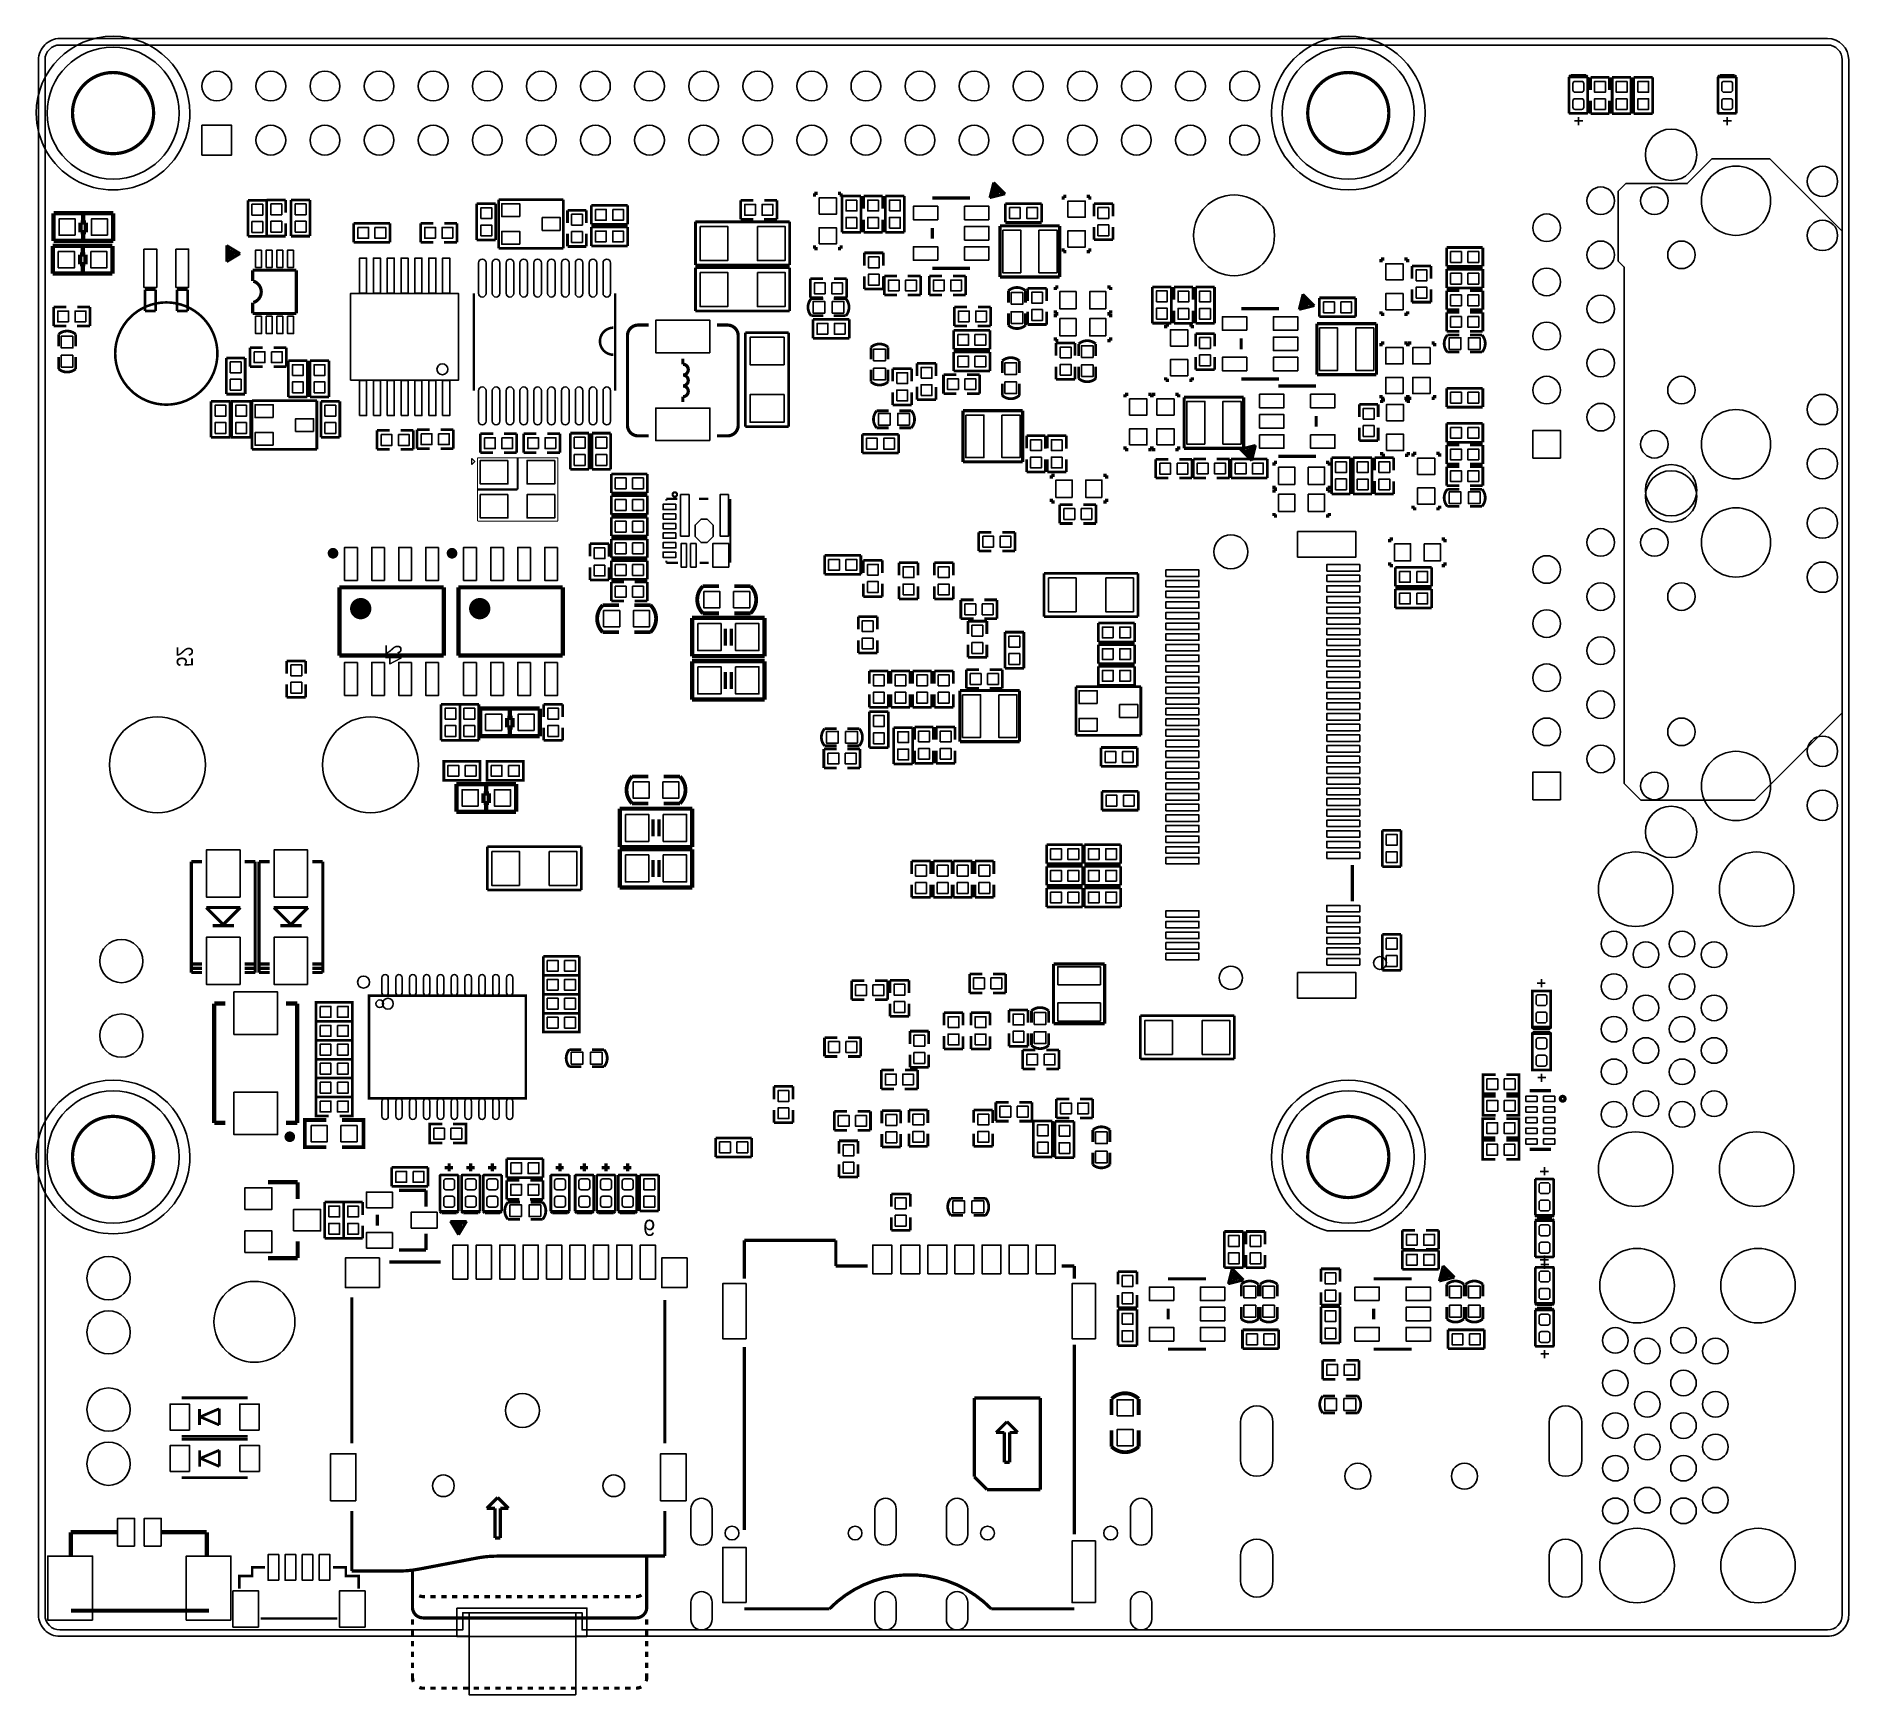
# Model space of a CAD drawing. Extents: x -68.1 to 17, y 26 to 103.8.
import ezdxf

# ---------------------------------------------------------------- set-up
doc = ezdxf.new("R2010")
doc.units = 0
for name, color, linetype in [('BG_OUTLINE', 2, 'CONTINUOUS'), ('PG_SILKSCREEN_BOTTOM', 134, 'CONTINUOUS'), ('PIN_BOTTOM', 242, 'CONTINUOUS'), ('RKI_ALL', 1, 'CONTINUOUS'), ('RKO_ALL', 1, 'CONTINUOUS')]:
    doc.layers.add(name, color=color, linetype=linetype)

msp = doc.modelspace()

# ---------------------------------------------------------------- texts
at = {"layer": 'PG_SILKSCREEN_BOTTOM', "text_generation_flag": 2, "width": 0.842246}
for s, p in [('52', (-61.494924, 74.23404)), ('42', (-51.695096, 74.334116))]:
    msp.add_text(s, height=0.759968, rotation=270, dxfattribs=at).set_placement(p)
at = {"layer": 'PG_SILKSCREEN_BOTTOM', "text_generation_flag": 2}
msp.add_text('9', height=0.762, dxfattribs=at).set_placement((-39.02202, 47.52086))

# ---------------------------------------------------------------- linework, layer by layer
at = {"layer": 'BG_OUTLINE'}
for points in [[(-47.761398, 28.725876), (-66.983102, 28.725876, -0.414288), (-67.9831, 29.726128), (-67.9831, 102.725982, -0.414214), (-66.983102, 103.72598)], [(-66.983102, 103.72598), (16.016986, 103.72598, -0.414199), (17.016984, 102.725982), (17.016984, 29.726128, -0.414243), (16.016986, 28.725876), (-41.66616, 28.725876)]]:
    msp.add_lwpolyline(points, format="xyb", dxfattribs=at)
for points in [[(-47.75962, 29.82976), (-42.7609, 29.82976), (-42.7609, 25.99182), (-42.76852, 25.9842), (-47.76216, 25.9842), (-47.76216, 29.82976), (-47.75962, 29.82976)], [(-41.66616, 28.725876), (-42.761154, 28.725876), (-42.761154, 29.525976)], [(-47.761398, 28.725876), (-47.761398, 26.409142), (-47.77232, 26.39822)], [(-42.76598, 26.39822), (-42.761154, 26.403046), (-42.761154, 28.725876)]]:
    msp.add_lwpolyline(points, dxfattribs=at)
at = {"layer": 'PG_SILKSCREEN_BOTTOM'}
for points, const_width in [([(-62.57798, 100.226114, 1), (-66.38798, 100.226114, 1), (-62.57798, 100.226114)], 0.1524), ([(-4.578096, 100.226114, 1), (-8.387842, 100.226114, 1), (-4.578096, 100.226114)], 0.1524), ([(-57.898792, 91.336114, 0.745447), (-57.898792, 92.336366)], 0.1524), ([(-21.63953, 91.88958, 0.377967), (-22.43963, 91.88958)], 0.130048), ([(-59.583574, 88.94064, -1), (-64.383666, 88.94064, -1), (-59.583574, 88.94064)], 0.119888), ([(-31.70174, 91.51493, 0.377946), (-31.70174, 90.71483)], 0.130048), ([(-30.07614, 91.51493, -0.377946), (-30.07614, 90.71483)], 0.130048), ([(-40.329104, 89.775792, -0.414132), (-39.829232, 90.275664)], 0.1524), ([(-35.129216, 89.775792, 0.414149), (-35.629088, 90.275664)], 0.1524), ([(-21.63953, 90.26398, -0.377925), (-22.43963, 90.26398)], 0.130048), ([(-67.03949, 89.84488, -0.377951), (-66.23939, 89.84488)], 0.130048), ([(-40.985694, 88.88222, -0.999931), (-40.985694, 90.15222)], 0.119888), ([(-28.09367, 89.23782, 0.377946), (-28.89377, 89.23782)], 0.130048), ([(-18.34007, 89.39276, 0.377925), (-19.14017, 89.39276)], 0.130048), ([(-1.8288, 89.80805, 0.377968), (-1.8288, 89.00795)], 0.130048), ([(-0.2032, 89.80805, -0.377905), (-0.2032, 89.00795)], 0.130048), ([(-37.72916, 87.92972, 0.999902), (-37.72916, 88.43772)], 0.1524), ([(-21.93163, 88.5952, 0.377946), (-22.73173, 88.5952)], 0.130048), ([(-67.03949, 88.21928, 0.37794), (-66.23939, 88.21928)], 0.130048), ([(-37.72916, 87.42172, 0.999902), (-37.72916, 87.92972)], 0.1524), ([(-28.09367, 87.61222, -0.377946), (-28.89377, 87.61222)], 0.130048), ([(-18.34007, 87.76716, -0.377967), (-19.14017, 87.76716)], 0.130048), ([(-37.72916, 87.42172, -0.999902), (-37.72916, 86.91372)], 0.1524), ([(-21.93163, 86.9696, -0.377946), (-22.73173, 86.9696)], 0.130048), ([(-28.6258, 86.25205, 0.377927), (-28.6258, 85.45195)], 0.130048), ([(-27.0002, 86.25205, -0.377927), (-27.0002, 85.45195)], 0.130048), ([(-39.829232, 85.075776, -0.414132), (-40.329104, 85.575648)], 0.1524), ([(-35.629088, 85.075776, 0.414129), (-35.129216, 85.575648)], 0.1524), ([(-1.8288, 82.56905, 0.377978), (-1.8288, 81.76895)], 0.130048), ([(-0.2032, 82.56905, -0.377914), (-0.2032, 81.76895)], 0.130048), ([(-38.103302, 82.21853, -1.021062), (-38.103302, 82.428588, -0.979372), (-38.103302, 82.21853)], 0.100076), ([(-54.02961, 79.565246, -0.999746), (-54.279546, 79.564992, -1.000254), (-54.02961, 79.565246)], 0.249936), ([(-48.44161, 79.564992, -1.000152), (-48.691546, 79.565246, -0.999848), (-48.44161, 79.564992)], 0.249936), ([(-52.604416, 76.965048, -1.000097), (-53.104542, 76.965302, -0.999903), (-52.604416, 76.965048)], 0.500126), ([(-47.016416, 76.965048, -0.999792), (-47.516796, 76.965048, -1.000208), (-47.016416, 76.965048)], 0.500126), ([(-36.790122, 76.74864, -0.414258), (-36.790122, 78.01864)], 0.180086), ([(-34.548318, 76.74864, 0.414258), (-34.548318, 78.01864)], 0.180086), ([(-41.489122, 77.12964, 0.414259), (-41.489122, 75.85964)], 0.180086), ([(-39.247318, 77.12964, -0.414259), (-39.247318, 75.85964)], 0.180086), ([(-31.072074, 70.527164, -0.377946), (-31.072074, 71.327264)], 0.130048), ([(-29.446474, 70.527164, 0.377946), (-29.446474, 71.327264)], 0.130048), ([(-40.109902, 67.818, -0.414259), (-40.109902, 69.088)], 0.180086), ([(-37.868098, 67.818, 0.414259), (-37.868098, 69.088)], 0.180086), ([(-20.55495, 58.0898, 0.377946), (-21.35505, 58.0898)], 0.130048), ([(-42.492676, 55.46471), (-43.05554, 55.46471, -0.377935), (-43.05554, 56.26481)], 0.130048), ([(-41.992804, 55.46471), (-41.42994, 55.46471, 0.377956), (-41.42994, 56.26481)], 0.130048), ([(-20.55495, 56.4642, -0.377946), (-21.35505, 56.4642)], 0.130048), ([(3.696208, 53.95976, 1), (3.47472, 53.95976, 1), (3.696208, 53.95976)], 0.1524), ([(-62.57798, 51.226212, 1.000013), (-66.38798, 51.225958, 0.999987), (-62.57798, 51.226212)], 0.1524), ([(-4.578096, 51.226212, 1.000013), (-8.387842, 51.225958, 0.999987), (-4.578096, 51.226212)], 0.1524), ([(-56.060594, 52.175918, -1.000361), (-56.309514, 52.176172, -0.999639), (-56.060594, 52.175918)], 0.249936), ([(-18.47723, 52.49164, -0.377914), (-17.67713, 52.49164)], 0.130048), ([(-18.47723, 50.86604, 0.377978), (-17.67713, 50.86604)], 0.130048), ([(-45.939456, 49.103788, 0.377967), (-45.939456, 48.303688)], 0.130048), ([(-44.313856, 49.103788, -0.377925), (-44.313856, 48.303688)], 0.130048), ([(-25.14092, 48.48733, -0.377946), (-25.14092, 49.28743)], 0.130048), ([(-23.51532, 48.48733, 0.377946), (-23.51532, 49.28743)], 0.130048), ([(-11.505946, 45.25264, -0.377925), (-10.705846, 45.25264)], 0.130048), ([(-10.616946, 45.25264, -0.377925), (-9.816846, 45.25264)], 0.130048), ([(-1.853946, 45.25264, -0.377925), (-1.053846, 45.25264)], 0.130048), ([(-0.964946, 45.25264, -0.377925), (-0.164846, 45.25264)], 0.130048), ([(-11.505946, 43.62704, 0.377967), (-10.705846, 43.62704)], 0.130048), ([(-10.616946, 43.62704, 0.377967), (-9.816846, 43.62704)], 0.130048), ([(-1.853946, 43.62704, 0.377967), (-1.053846, 43.62704)], 0.130048), ([(-0.964946, 43.62704, 0.377967), (-0.164846, 43.62704)], 0.130048), ([(-16.32712, 39.873682, 0.414259), (-17.59712, 39.873682)], 0.180086), ([(-7.67334, 39.20871, -0.377956), (-7.67334, 40.00881)], 0.130048), ([(-6.04774, 39.20871, 0.377935), (-6.04774, 40.00881)], 0.130048), ([(-16.32712, 37.631878, -0.414259), (-17.59712, 37.631878)], 0.180086), ([(-46.449488, 32.491426, 0.047255), (-47.388272, 32.402526)], 0.1524), ([(-50.119788, 31.880302, -0.047254), (-51.058572, 31.791402)], 0.1524), ([(-23.245826, 30.014672, 0.421311), (-30.846014, 30.014672)], 0.1524), ([(-50.108612, 30.627066, 0.095243), (-49.923192, 30.591506)], 0.1524), ([(-39.923212, 30.591506, 0.132969), (-39.67099, 30.659832)], 0.1524), ([(-50.423318, 30.09138, 0.414189), (-49.923192, 29.591508)], 0.1524), ([(-39.923212, 29.591508, 0.414151), (-39.423086, 30.09138)], 0.1524), ([(-50.423318, 26.791412, 0.103636), (-50.381154, 26.590752)], 0.1524), ([(-50.102008, 26.32456, 0.091686), (-49.923192, 26.29154)], 0.1524), ([(-39.923212, 26.29154, 0.128344), (-39.678864, 26.355294)], 0.1524), ([(-39.454328, 26.61793, 0.088821), (-39.423086, 26.791412)], 0.1524)]:
    msp.add_lwpolyline(points, format="xyb", dxfattribs=dict(at, const_width=const_width))
for points, const_width in [([(3.964178, 101.995732), (3.887978, 101.919532)], 0.127), ([(3.887978, 101.919532), (3.887978, 100.217732)], 0.127), ([(4.751578, 101.919532), (3.887978, 101.919532)], 0.127), ([(4.675378, 101.995732), (3.964178, 101.995732)], 0.127), ([(4.751578, 101.919532), (4.675378, 101.995732)], 0.127), ([(4.751578, 100.217732), (4.751578, 101.919532)], 0.127), ([(4.891278, 101.906832), (4.891278, 101.309932)], 0.127), ([(5.780278, 101.906832), (4.891278, 101.906832)], 0.127), ([(5.780278, 101.306122), (5.780278, 101.906832)], 0.127), ([(5.907278, 101.906832), (5.907278, 100.205032)], 0.127), ([(6.796278, 101.906832), (5.907278, 101.906832)], 0.127), ([(6.796278, 100.205032), (6.796278, 101.906832)], 0.127), ([(7.812278, 101.906832), (6.923278, 101.906832)], 0.127), ([(6.923278, 101.906832), (6.923278, 100.205032)], 0.127), ([(7.812278, 100.205032), (7.812278, 101.906832)], 0.127), ([(10.949686, 101.995732), (10.873486, 101.919532)], 0.127), ([(11.737086, 101.919532), (10.873486, 101.919532)], 0.127), ([(10.873486, 101.919532), (10.873486, 100.217732)], 0.127), ([(11.660886, 101.995732), (10.949686, 101.995732)], 0.127), ([(11.737086, 101.919532), (11.660886, 101.995732)], 0.127), ([(11.737086, 100.217732), (11.737086, 101.919532)], 0.127), ([(4.891278, 100.801932), (4.891278, 100.205032)], 0.127), ([(5.780278, 100.205032), (5.780278, 100.801932)], 0.127), ([(3.887978, 100.217732), (4.751578, 100.217732)], 0.127), ([(4.891278, 100.205032), (5.780278, 100.205032)], 0.127), ([(5.907278, 100.205032), (6.796278, 100.205032)], 0.127), ([(6.923278, 100.205032), (7.812278, 100.205032)], 0.127), ([(10.873486, 100.217732), (11.737086, 100.217732)], 0.127), ([(-23.136606, 96.96958), (-23.316184, 96.251014)], 0.127), ([(-22.597618, 96.430592), (-23.136606, 96.96958)], 0.127), ([(-57.2643, 96.13646), (-58.1533, 96.13646)], 0.127), ([(-58.1533, 96.13646), (-58.1533, 94.43466)], 0.127), ([(-56.3753, 96.1517), (-57.2643, 96.1517)], 0.127), ([(-57.2643, 96.1517), (-57.2643, 95.5548)], 0.127), ([(-57.2643, 94.43466), (-57.2643, 96.13646)], 0.127), ([(-56.3753, 95.5548), (-56.3753, 96.1517)], 0.127), ([(-55.2323, 96.1517), (-56.1213, 96.1517)], 0.127), ([(-56.1213, 96.1517), (-56.1213, 94.4499)], 0.127), ([(-55.2323, 94.4499), (-55.2323, 96.1517)], 0.127), ([(-46.38294, 93.87586), (-46.38294, 96.16186)], 0.127), ([(-46.38294, 96.16186), (-43.33494, 96.16186)], 0.127), ([(-43.33494, 96.16186), (-43.33494, 93.87586)], 0.127), ([(-35.0139, 96.1263), (-35.0139, 95.2373)], 0.127), ([(-34.417, 96.1263), (-35.0139, 96.1263)], 0.127), ([(-33.3121, 96.1263), (-33.909, 96.1263)], 0.127), ([(-33.3121, 95.2373), (-33.3121, 96.1263)], 0.127), ([(-31.547816, 96.46285), (-31.547816, 96.31045)], 0.1524), ([(-31.395416, 96.46285), (-31.547816, 96.46285)], 0.1524), ([(-30.448504, 96.46285), (-30.296104, 96.46285)], 0.1524), ([(-30.296104, 96.46285), (-30.296104, 96.31045)], 0.1524), ([(-30.254448, 96.33585), (-30.254448, 94.63405)], 0.127), ([(-29.365448, 96.33585), (-30.254448, 96.33585)], 0.127), ([(-29.365448, 94.63405), (-29.365448, 96.33585)], 0.127), ([(-29.238448, 96.33585), (-29.238448, 95.73895)], 0.127), ([(-28.349448, 96.33585), (-29.238448, 96.33585)], 0.127), ([(-28.349448, 95.73514), (-28.349448, 96.33585)], 0.127), ([(-28.222448, 96.33585), (-28.222448, 94.63405)], 0.127), ([(-27.333448, 96.33585), (-28.222448, 96.33585)], 0.127), ([(-27.333448, 94.63405), (-27.333448, 96.33585)], 0.127), ([(-26.018744, 96.23679), (-25.383744, 96.23679)], 0.1524), ([(-25.383744, 96.23679), (-24.875744, 96.23679)], 0.1524), ([(-24.875744, 96.23679), (-24.240744, 96.23679)], 0.1524), ([(-23.316184, 96.251014), (-22.597618, 96.430592)], 0.127), ([(-23.17242, 96.61017), (-23.226268, 96.34093)], 0.127), ([(-23.226268, 96.34093), (-23.04669, 96.376744)], 0.127), ([(-22.974808, 96.412812), (-23.17242, 96.61017)], 0.127), ([(-23.118572, 96.807782), (-23.154386, 96.700086)], 0.127), ([(-23.154386, 96.700086), (-22.885146, 96.430592)], 0.127), ([(-23.04669, 96.376744), (-23.136606, 96.46666)], 0.127), ([(-22.759416, 96.448626), (-23.118572, 96.807782)], 0.127), ([(-22.885146, 96.430592), (-22.974808, 96.412812)], 0.127), ([(-22.687534, 96.520508), (-22.759416, 96.448626)], 0.127), ([(-22.597618, 96.430592), (-22.687534, 96.520508)], 0.127), ([(-19.869404, 96.316546), (-19.869404, 96.164146)], 0.1524), ([(-19.717004, 96.316546), (-19.869404, 96.316546)], 0.1524), ([(-18.770092, 96.316546), (-18.617692, 96.316546)], 0.1524), ([(-18.617692, 96.316546), (-18.617692, 96.164146)], 0.1524), ([(-64.477392, 95.526606), (-67.277488, 95.526606)], 0.199898), ([(-67.277488, 95.526606), (-67.277488, 94.226634)], 0.199898), ([(-65.887346, 95.42653), (-65.887346, 95.11665)], 0.199898), ([(-64.477392, 94.226634), (-64.477392, 95.526606)], 0.199898), ([(-46.51502, 95.9739), (-47.40402, 95.9739)], 0.127), ([(-47.40402, 95.9739), (-47.40402, 94.2721)], 0.127), ([(-46.51502, 94.2721), (-46.51502, 95.9739)], 0.127), ([(-42.25544, 95.66656), (-43.14444, 95.66656)], 0.127), ([(-43.14444, 95.66656), (-43.14444, 95.06966)], 0.127), ([(-42.25544, 95.06585), (-42.25544, 95.66656)], 0.127), ([(-40.32504, 95.89516), (-42.02684, 95.89516)], 0.127), ([(-42.02684, 95.89516), (-42.02684, 95.00616)], 0.127), ([(-40.32504, 95.00616), (-40.32504, 95.89516)], 0.127), ([(-22.583648, 95.98025), (-22.583648, 95.09125)], 0.127), ([(-20.881848, 95.98025), (-22.583648, 95.98025)], 0.127), ([(-20.881848, 95.09125), (-20.881848, 95.98025)], 0.127), ([(-18.425668, 95.98025), (-18.425668, 95.38335)], 0.127), ([(-17.536668, 95.98025), (-18.425668, 95.98025)], 0.127), ([(-17.536668, 95.38335), (-17.536668, 95.98025)], 0.127), ([(-65.757552, 95.086678), (-66.007488, 95.086678)], 0.199898), ([(-66.007488, 95.086678), (-66.007488, 94.63659)], 0.199898), ([(-66.007488, 94.63659), (-65.757552, 94.63659)], 0.199898), ([(-65.887346, 94.656656), (-65.887346, 94.32671)], 0.199898), ([(-65.757552, 94.63659), (-65.757552, 95.086678)], 0.199898), ([(-58.1533, 94.43466), (-57.2643, 94.43466)], 0.127), ([(-57.2643, 95.05061), (-57.2643, 94.4499)], 0.127), ([(-57.2643, 94.4499), (-56.3753, 94.4499)], 0.127), ([(-56.3753, 94.4499), (-56.3753, 95.0468)], 0.127), ([(-56.1213, 94.4499), (-55.2323, 94.4499)], 0.127), ([(-51.485292, 95.049594), (-53.187092, 95.049594)], 0.127), ([(-53.187092, 95.049594), (-53.187092, 94.160594)], 0.127), ([(-51.485292, 94.160594), (-51.485292, 95.049594)], 0.127), ([(-49.4411, 95.04934), (-50.038, 95.04934)], 0.127), ([(-50.038, 95.04934), (-50.038, 94.16034)], 0.127), ([(-48.3362, 95.04934), (-48.9331, 95.04934)], 0.127), ([(-48.3362, 94.16034), (-48.3362, 95.04934)], 0.127), ([(-43.14444, 94.56166), (-43.14444, 93.96476)], 0.127), ([(-42.25544, 93.96476), (-42.25544, 94.56166)], 0.127), ([(-42.02684, 95.00616), (-40.32504, 95.00616)], 0.127), ([(-42.02684, 94.87916), (-42.02684, 93.99016)], 0.127), ([(-40.32504, 94.87916), (-42.02684, 94.87916)], 0.127), ([(-40.32504, 93.99016), (-40.32504, 94.87916)], 0.127), ([(-32.7152, 95.123), (-37.1348, 95.123)], 0.127), ([(-37.1348, 95.123), (-37.1348, 93.091)], 0.127), ([(-35.0139, 95.2373), (-34.417, 95.2373)], 0.127), ([(-33.91281, 95.2373), (-33.3121, 95.2373)], 0.127), ([(-32.7152, 93.091), (-32.7152, 95.123)], 0.127), ([(-30.254448, 94.63405), (-29.365448, 94.63405)], 0.127), ([(-29.238448, 95.23095), (-29.238448, 94.63405)], 0.127), ([(-29.238448, 94.63405), (-28.349448, 94.63405)], 0.127), ([(-28.349448, 94.63405), (-28.349448, 95.23095)], 0.127), ([(-28.222448, 94.63405), (-27.333448, 94.63405)], 0.127), ([(-26.018744, 94.83979), (-26.018744, 94.33179)], 0.1524), ([(-22.834092, 92.532454), (-22.834092, 94.932246)], 0.150114), ([(-22.834092, 94.932246), (-20.033996, 94.932246)], 0.150114), ([(-22.583648, 95.09125), (-20.881848, 95.09125)], 0.127), ([(-20.033996, 94.932246), (-20.033996, 92.532454)], 0.150114), ([(-18.425668, 94.87916), (-18.425668, 94.27845)], 0.127), ([(-17.536668, 94.27845), (-17.536668, 94.87535)], 0.127), ([(-64.512952, 93.994986), (-67.313048, 93.994986)], 0.199898), ([(-67.313048, 93.994986), (-67.313048, 92.695014)], 0.199898), ([(-67.277488, 94.226634), (-64.477392, 94.226634)], 0.199898), ([(-65.782952, 93.58503), (-66.032888, 93.58503)], 0.199898), ([(-66.032888, 93.58503), (-66.032888, 93.134942)], 0.199898), ([(-65.903094, 93.564964), (-65.903094, 93.89491)], 0.199898), ([(-65.782952, 93.134942), (-65.782952, 93.58503)], 0.199898), ([(-64.512952, 92.695014), (-64.512952, 93.994986)], 0.199898), ([(-58.514996, 93.63075), (-59.149996, 94.01175)], 0.127), ([(-59.149996, 94.01175), (-59.149996, 93.88475)], 0.127), ([(-59.149996, 94.01175), (-59.149996, 93.24975)], 0.127), ([(-59.149996, 93.88475), (-59.048396, 93.88475)], 0.127), ([(-59.149996, 93.24975), (-58.514996, 93.63075)], 0.127), ([(-59.048396, 93.88475), (-59.048396, 93.37675)], 0.127), ([(-58.946796, 93.80855), (-58.870596, 93.75775)], 0.127), ([(-58.946796, 93.42755), (-58.946796, 93.80855)], 0.127), ([(-58.870596, 93.75775), (-58.870596, 93.47835)], 0.127), ([(-58.870596, 93.47835), (-58.641996, 93.63075)], 0.127), ([(-58.641996, 93.63075), (-58.794396, 93.73235)], 0.127), ([(-58.794396, 93.73235), (-58.794396, 93.60535)], 0.127), ([(-53.187092, 94.160594), (-51.485292, 94.160594)], 0.127), ([(-50.038, 94.16034), (-49.4411, 94.16034)], 0.127), ([(-48.93691, 94.16034), (-48.3362, 94.16034)], 0.127), ([(-47.40402, 94.2721), (-46.51502, 94.2721)], 0.127), ([(-43.33494, 93.87586), (-46.38294, 93.87586)], 0.127), ([(-43.14444, 93.96476), (-42.25544, 93.96476)], 0.127), ([(-42.02684, 93.99016), (-40.32504, 93.99016)], 0.127), ([(-31.547816, 93.864938), (-31.547816, 94.017338)], 0.1524), ([(-31.395416, 93.864938), (-31.547816, 93.864938)], 0.1524), ([(-30.448504, 93.864938), (-30.296104, 93.864938)], 0.1524), ([(-30.296104, 93.864938), (-30.296104, 94.017338)], 0.1524), ([(-29.20492, 93.66758), (-29.20492, 93.07068)], 0.127), ([(-28.31592, 93.66758), (-29.20492, 93.66758)], 0.127), ([(-28.31592, 93.06687), (-28.31592, 93.66758)], 0.127), ([(-19.869404, 93.718634), (-19.869404, 93.871034)], 0.1524), ([(-19.717004, 93.718634), (-19.869404, 93.718634)], 0.1524), ([(-18.770092, 93.718634), (-18.617692, 93.718634)], 0.1524), ([(-18.617692, 93.718634), (-18.617692, 93.871034)], 0.1524), ([(-18.425668, 94.27845), (-17.536668, 94.27845)], 0.127), ([(-1.8669, 93.9165), (-1.8669, 93.0275)], 0.127), ([(-0.1651, 93.9165), (-1.8669, 93.9165)], 0.127), ([(-0.1651, 93.0275), (-0.1651, 93.9165)], 0.127), ([(-67.313048, 92.695014), (-64.512952, 92.695014)], 0.199898), ([(-66.032888, 93.134942), (-65.782952, 93.134942)], 0.199898), ([(-65.903094, 92.79509), (-65.903094, 93.10497)], 0.199898), ([(-59.048396, 93.37675), (-58.946796, 93.42755)], 0.127), ([(-55.87492, 92.85224), (-57.922668, 92.85224)], 0.1524), ([(-57.922668, 92.85224), (-57.922668, 92.34424)], 0.1524), ([(-55.87492, 90.82024), (-55.87492, 92.85224)], 0.1524), ([(-37.1348, 93.091), (-32.7152, 93.091)], 0.127), ([(-37.1348, 92.964), (-37.1348, 90.932)], 0.127), ([(-32.7152, 92.964), (-37.1348, 92.964)], 0.127), ([(-32.7152, 90.932), (-32.7152, 92.964)], 0.127), ([(-26.018744, 92.93479), (-24.240744, 92.93479)], 0.1524), ([(-4.943856, 93.373956), (-4.943856, 93.221556)], 0.1524), ([(-4.791456, 93.373956), (-4.943856, 93.373956)], 0.1524), ([(-3.844544, 93.373956), (-3.692144, 93.373956)], 0.1524), ([(-3.692144, 93.373956), (-3.692144, 93.221556)], 0.1524), ([(-3.4925, 93.0529), (-3.4925, 92.456)], 0.127), ([(-2.6035, 93.0529), (-3.4925, 93.0529)], 0.127), ([(-2.6035, 92.456), (-2.6035, 93.0529)], 0.127), ([(-1.8669, 93.0275), (-0.1651, 93.0275)], 0.127), ([(-1.8669, 92.9005), (-1.8669, 92.0115)], 0.127), ([(-0.1651, 92.9005), (-1.8669, 92.9005)], 0.127), ([(-0.1651, 92.0115), (-0.1651, 92.9005)], 0.127), ([(-62.483492, 91.940634), (-62.983618, 91.940634)], 0.119888), ([(-62.983618, 91.940634), (-62.983618, 90.940636)], 0.119888), ([(-62.483492, 90.940636), (-62.483492, 91.940634)], 0.119888), ([(-60.983622, 91.940634), (-61.483748, 91.940634)], 0.119888), ([(-61.483748, 91.940634), (-61.483748, 90.940636)], 0.119888), ([(-60.983622, 90.940636), (-60.983622, 91.940634)], 0.119888), ([(-31.73984, 92.44838), (-31.73984, 91.55938)], 0.127), ([(-31.14294, 92.44838), (-31.73984, 92.44838)], 0.127), ([(-30.03804, 92.44838), (-30.63494, 92.44838)], 0.127), ([(-30.03804, 91.55938), (-30.03804, 92.44838)], 0.127), ([(-29.20492, 92.56268), (-29.20492, 91.96578)], 0.127), ([(-29.20492, 91.96578), (-28.31592, 91.96578)], 0.127), ([(-28.31592, 91.96578), (-28.31592, 92.56268)], 0.127), ([(-28.2702, 92.57538), (-28.2702, 91.68638)], 0.127), ([(-27.6733, 92.57538), (-28.2702, 92.57538)], 0.127), ([(-26.5684, 92.57538), (-27.1653, 92.57538)], 0.127), ([(-26.5684, 91.68638), (-26.5684, 92.57538)], 0.127), ([(-26.15184, 92.57538), (-26.15184, 91.68638)], 0.127), ([(-25.55494, 92.57538), (-26.15184, 92.57538)], 0.127), ([(-24.45004, 92.57538), (-25.04694, 92.57538)], 0.127), ([(-24.45004, 91.68638), (-24.45004, 92.57538)], 0.127), ([(-20.033996, 92.532454), (-22.834092, 92.532454)], 0.150114), ([(-22.43963, 91.88958), (-22.43963, 91.326716)], 0.130048), ([(-21.63953, 91.326716), (-21.63953, 91.88958)], 0.130048), ([(-21.53666, 92.00388), (-21.53666, 91.40698)], 0.127), ([(-20.64766, 92.00388), (-21.53666, 92.00388)], 0.127), ([(-20.64766, 91.40317), (-20.64766, 92.00388)], 0.127), ([(-20.242276, 92.068396), (-20.089876, 92.068396)], 0.1524), ([(-20.242276, 91.915996), (-20.242276, 92.068396)], 0.1524), ([(-17.644364, 92.068396), (-17.796764, 92.068396)], 0.1524), ([(-17.644364, 91.915996), (-17.644364, 92.068396)], 0.1524), ([(-15.684754, 92.066872), (-15.684754, 90.365072)], 0.127), ([(-14.795754, 92.066872), (-15.684754, 92.066872)], 0.127), ([(-14.795754, 90.365072), (-14.795754, 92.066872)], 0.127), ([(-14.6685, 92.0623), (-14.6685, 91.4654)], 0.127), ([(-13.7795, 92.0623), (-14.6685, 92.0623)], 0.127), ([(-13.7795, 91.46159), (-13.7795, 92.0623)], 0.127), ([(-13.652754, 92.061792), (-13.652754, 90.359992)], 0.127), ([(-12.763754, 92.061792), (-13.652754, 92.061792)], 0.127), ([(-12.763754, 90.359992), (-12.763754, 92.061792)], 0.127), ([(-3.4925, 91.95181), (-3.4925, 91.3511)], 0.127), ([(-2.6035, 91.3511), (-2.6035, 91.948)], 0.127), ([(-1.8669, 92.0115), (-0.1651, 92.0115)], 0.127), ([(-1.8669, 91.8845), (-1.8669, 90.9955)], 0.127), ([(-1.27, 91.8845), (-1.8669, 91.8845)], 0.127), ([(-0.1651, 91.8845), (-0.762, 91.8845)], 0.127), ([(-0.1651, 90.9955), (-0.1651, 91.8845)], 0.127), ([(-66.675, 91.1225), (-67.2719, 91.1225)], 0.127), ([(-67.2719, 91.1225), (-67.2719, 90.2335)], 0.127), ([(-65.5701, 91.1225), (-66.167, 91.1225)], 0.127), ([(-65.5701, 90.2335), (-65.5701, 91.1225)], 0.127), ([(-57.922668, 91.32824), (-57.922668, 90.82024)], 0.1524), ([(-47.540926, 91.76766), (-47.540926, 87.19566)], 0.119888), ([(-40.906954, 91.76766), (-40.906954, 87.19566)], 0.119888), ([(-31.73984, 91.55938), (-31.14294, 91.55938)], 0.127), ([(-31.138876, 91.51493), (-31.70174, 91.51493)], 0.130048), ([(-30.639004, 91.51493), (-30.07614, 91.51493)], 0.130048), ([(-30.63875, 91.55938), (-30.03804, 91.55938)], 0.127), ([(-28.2702, 91.68638), (-27.6733, 91.68638)], 0.127), ([(-27.16911, 91.68638), (-26.5684, 91.68638)], 0.127), ([(-26.15184, 91.68638), (-25.55494, 91.68638)], 0.127), ([(-25.05075, 91.68638), (-24.45004, 91.68638)], 0.127), ([(-24.9809, 91.1225), (-24.9809, 90.2335)], 0.127), ([(-24.384, 91.1225), (-24.9809, 91.1225)], 0.127), ([(-23.2791, 91.1225), (-23.876, 91.1225)], 0.127), ([(-23.2791, 90.2335), (-23.2791, 91.1225)], 0.127), ([(-11.512296, 91.04884), (-10.877296, 91.04884)], 0.1524), ([(-10.877296, 91.04884), (-10.369296, 91.04884)], 0.1524), ([(-10.369296, 91.04884), (-9.734296, 91.04884)], 0.1524), ([(-8.613394, 91.726258), (-8.792972, 91.007946)], 0.127), ([(-8.792972, 91.007946), (-8.07466, 91.187524)], 0.127), ([(-8.649208, 91.367102), (-8.70331, 91.097862)], 0.127), ([(-8.70331, 91.097862), (-8.523732, 91.133676)], 0.127), ([(-8.45185, 91.16949), (-8.649208, 91.367102)], 0.127), ([(-8.59536, 91.564714), (-8.631428, 91.457018)], 0.127), ([(-8.631428, 91.457018), (-8.361934, 91.187524)], 0.127), ([(-8.07466, 91.187524), (-8.613394, 91.726258)], 0.127), ([(-8.523732, 91.133676), (-8.613394, 91.223592)], 0.127), ([(-8.236204, 91.205558), (-8.59536, 91.564714)], 0.127), ([(-8.361934, 91.187524), (-8.45185, 91.16949)], 0.127), ([(-8.164322, 91.27744), (-8.236204, 91.205558)], 0.127), ([(-8.07466, 91.187524), (-8.164322, 91.27744)], 0.127), ([(-7.8359, 91.5543), (-7.8359, 90.6653)], 0.127), ([(-6.1341, 91.5543), (-7.8359, 91.5543)], 0.127), ([(-6.1341, 90.6653), (-6.1341, 91.5543)], 0.127), ([(-3.4925, 91.3511), (-2.6035, 91.3511)], 0.127), ([(-67.2719, 90.2335), (-66.675, 90.2335)], 0.127), ([(-66.17081, 90.2335), (-65.5701, 90.2335)], 0.127), ([(-62.983618, 90.940636), (-62.483492, 90.940636)], 0.119888), ([(-61.483748, 90.940636), (-60.983622, 90.940636)], 0.119888), ([(-57.922668, 90.82024), (-55.87492, 90.82024)], 0.1524), ([(-39.829232, 90.275664), (-39.329106, 90.275664)], 0.1524), ([(-37.1348, 90.932), (-32.7152, 90.932)], 0.127), ([(-35.629088, 90.275664), (-36.129214, 90.275664)], 0.1524), ([(-31.70174, 90.71483), (-31.138876, 90.71483)], 0.130048), ([(-29.91104, 90.54338), (-31.61284, 90.54338)], 0.127), ([(-31.61284, 90.54338), (-31.61284, 89.65438)], 0.127), ([(-30.07614, 90.71483), (-30.639004, 90.71483)], 0.130048), ([(-29.91104, 89.65438), (-29.91104, 90.54338)], 0.127), ([(-24.9809, 90.2335), (-24.384, 90.2335)], 0.127), ([(-23.87981, 90.2335), (-23.2791, 90.2335)], 0.127), ([(-22.43963, 90.26398), (-22.43963, 90.826844)], 0.130048), ([(-21.63953, 90.826844), (-21.63953, 90.26398)], 0.130048), ([(-21.53666, 90.89898), (-21.53666, 90.30208)], 0.127), ([(-21.53666, 90.30208), (-20.64766, 90.30208)], 0.127), ([(-20.64766, 90.30208), (-20.64766, 90.89898)], 0.127), ([(-20.242276, 90.969084), (-20.242276, 90.816684)], 0.1524), ([(-20.242276, 90.816684), (-20.089876, 90.816684)], 0.1524), ([(-20.242276, 90.798396), (-20.089876, 90.798396)], 0.1524), ([(-20.242276, 90.645996), (-20.242276, 90.798396)], 0.1524), ([(-17.644364, 90.816684), (-17.796764, 90.816684)], 0.1524), ([(-17.644364, 90.798396), (-17.796764, 90.798396)], 0.1524), ([(-17.644364, 90.969084), (-17.644364, 90.816684)], 0.1524), ([(-17.644364, 90.645996), (-17.644364, 90.798396)], 0.1524), ([(-15.684754, 90.365072), (-14.795754, 90.365072)], 0.127), ([(-15.053056, 90.275156), (-15.053056, 90.122756)], 0.1524), ([(-14.900656, 90.275156), (-15.053056, 90.275156)], 0.1524), ([(-14.6685, 90.9574), (-14.6685, 90.3605)], 0.127), ([(-14.6685, 90.3605), (-13.7795, 90.3605)], 0.127), ([(-13.953744, 90.275156), (-13.801344, 90.275156)], 0.1524), ([(-13.801344, 90.275156), (-13.801344, 90.122756)], 0.1524), ([(-13.7795, 90.3605), (-13.7795, 90.9574)], 0.127), ([(-13.652754, 90.359992), (-12.763754, 90.359992)], 0.127), ([(-7.959344, 90.343736), (-5.159248, 90.343736)], 0.150114), ([(-7.959344, 87.943944), (-7.959344, 90.343736)], 0.150114), ([(-7.8359, 90.6653), (-6.1341, 90.6653)], 0.127), ([(-5.159248, 90.343736), (-5.159248, 87.943944)], 0.150114), ([(-4.943856, 90.776044), (-4.943856, 90.928444)], 0.1524), ([(-4.791456, 90.776044), (-4.943856, 90.776044)], 0.1524), ([(-3.844544, 90.776044), (-3.692144, 90.776044)], 0.1524), ([(-3.692144, 90.776044), (-3.692144, 90.928444)], 0.1524), ([(-1.8669, 90.9955), (-1.27, 90.9955)], 0.127), ([(-1.8669, 90.8685), (-1.8669, 89.9795)], 0.127), ([(-1.27, 90.8685), (-1.8669, 90.8685)], 0.127), ([(-0.76581, 90.9955), (-0.1651, 90.9955)], 0.127), ([(-0.1651, 90.8685), (-0.762, 90.8685)], 0.127), ([(-0.1651, 89.9795), (-0.1651, 90.8685)], 0.127), ([(-67.03949, 89.282016), (-67.03949, 89.84488)], 0.130048), ([(-66.23939, 89.84488), (-66.23939, 89.282016)], 0.130048), ([(-40.329104, 85.575648), (-40.329104, 89.775792)], 0.1524), ([(-35.129216, 85.575648), (-35.129216, 89.775792)], 0.1524), ([(-34.79038, 89.92108), (-34.79038, 85.50148)], 0.127), ([(-32.75838, 89.92108), (-34.79038, 89.92108)], 0.127), ([(-32.75838, 85.50148), (-32.75838, 89.92108)], 0.127), ([(-31.61284, 89.65438), (-29.91104, 89.65438)], 0.127), ([(-25.01392, 90.0303), (-25.01392, 89.1413)], 0.127), ([(-23.31212, 90.0303), (-25.01392, 90.0303)], 0.127), ([(-23.31212, 89.1413), (-23.31212, 90.0303)], 0.127), ([(-20.242276, 89.699084), (-20.242276, 89.546684)], 0.1524), ([(-20.242276, 89.546684), (-20.089876, 89.546684)], 0.1524), ([(-20.20062, 89.43086), (-20.20062, 88.83396)], 0.127), ([(-19.31162, 89.43086), (-20.20062, 89.43086)], 0.127), ([(-19.31162, 88.83396), (-19.31162, 89.43086)], 0.127), ([(-19.14017, 89.39276), (-19.14017, 88.829896)], 0.130048), ([(-18.34007, 88.829896), (-18.34007, 89.39276)], 0.130048), ([(-17.644364, 89.546684), (-17.796764, 89.546684)], 0.1524), ([(-17.644364, 89.699084), (-17.644364, 89.546684)], 0.1524), ([(-13.6525, 89.8779), (-13.6525, 89.281)], 0.127), ([(-12.7635, 89.8779), (-13.6525, 89.8779)], 0.127), ([(-12.7635, 89.281), (-12.7635, 89.8779)], 0.127), ([(-11.512296, 89.65184), (-11.512296, 89.14384)], 0.1524), ([(-4.943856, 89.436956), (-4.943856, 89.284556)], 0.1524), ([(-4.791456, 89.436956), (-4.943856, 89.436956)], 0.1524), ([(-3.844544, 89.436956), (-3.692144, 89.436956)], 0.1524), ([(-3.692144, 89.436956), (-3.692144, 89.284556)], 0.1524), ([(-3.673856, 89.436956), (-3.673856, 89.284556)], 0.1524), ([(-3.521456, 89.436956), (-3.673856, 89.436956)], 0.1524), ([(-2.574544, 89.436956), (-2.422144, 89.436956)], 0.1524), ([(-2.422144, 89.436956), (-2.422144, 89.284556)], 0.1524), ([(-1.8669, 89.9795), (-1.27, 89.9795)], 0.127), ([(-1.265936, 89.80805), (-1.8288, 89.80805)], 0.130048), ([(-0.766064, 89.80805), (-0.2032, 89.80805)], 0.130048), ([(-0.76581, 89.9795), (-0.1651, 89.9795)], 0.127), ([(-67.03949, 88.782144), (-67.03949, 88.21928)], 0.130048), ([(-66.23939, 88.21928), (-66.23939, 88.782144)], 0.130048), ([(-58.2803, 88.7349), (-59.1693, 88.7349)], 0.127), ([(-59.1693, 88.7349), (-59.1693, 87.0331)], 0.127), ([(-58.2803, 87.0331), (-58.2803, 88.7349)], 0.127), ([(-57.45099, 89.2175), (-58.0517, 89.2175)], 0.127), ([(-58.0517, 89.2175), (-58.0517, 88.3285)], 0.127), ([(-56.3499, 89.2175), (-56.9468, 89.2175)], 0.127), ([(-56.3499, 88.3285), (-56.3499, 89.2175)], 0.127), ([(-55.3593, 88.6079), (-56.2483, 88.6079)], 0.127), ([(-56.2483, 88.6079), (-56.2483, 86.9061)], 0.127), ([(-55.3593, 86.9061), (-55.3593, 88.6079)], 0.127), ([(-54.3433, 88.6079), (-55.2323, 88.6079)], 0.127), ([(-55.2323, 88.6079), (-55.2323, 86.9061)], 0.127), ([(-54.3433, 86.9061), (-54.3433, 88.6079)], 0.127), ([(-37.72916, 88.43772), (-37.72916, 88.69172)], 0.1524), ([(-28.89377, 89.23782), (-28.89377, 88.674956)], 0.130048), ([(-28.09367, 88.674956), (-28.09367, 89.23782)], 0.130048), ([(-26.7335, 88.4809), (-26.7335, 87.884)], 0.127), ([(-25.8445, 88.4809), (-26.7335, 88.4809)], 0.127), ([(-25.8445, 87.884), (-25.8445, 88.4809)], 0.127), ([(-25.01392, 89.1413), (-23.31212, 89.1413)], 0.127), ([(-25.01392, 89.0143), (-25.01392, 88.1253)], 0.127), ([(-23.31212, 89.0143), (-25.01392, 89.0143)], 0.127), ([(-23.31212, 88.1253), (-23.31212, 89.0143)], 0.127), ([(-22.73173, 88.5952), (-22.73173, 88.032336)], 0.130048), ([(-21.93163, 88.032336), (-21.93163, 88.5952)], 0.130048), ([(-13.6525, 88.77681), (-13.6525, 88.1761)], 0.127), ([(-12.7635, 88.1761), (-12.7635, 88.773)], 0.127), ([(-1.8288, 89.00795), (-1.265936, 89.00795)], 0.130048), ([(-0.2032, 89.00795), (-0.766064, 89.00795)], 0.130048), ([(-58.0517, 88.3285), (-57.4548, 88.3285)], 0.127), ([(-56.9468, 88.3285), (-56.3499, 88.3285)], 0.127), ([(-28.89377, 87.61222), (-28.89377, 88.175084)], 0.130048), ([(-28.09367, 88.175084), (-28.09367, 87.61222)], 0.130048), ([(-27.8765, 88.2269), (-27.8765, 87.63)], 0.127), ([(-26.9875, 88.2269), (-27.8765, 88.2269)], 0.127), ([(-26.9875, 87.63), (-26.9875, 88.2269)], 0.127), ([(-25.4889, 87.9475), (-25.4889, 87.0585)], 0.127), ([(-24.892, 87.9475), (-25.4889, 87.9475)], 0.127), ([(-25.01392, 88.1253), (-23.31212, 88.1253)], 0.127), ([(-23.7871, 87.9475), (-24.384, 87.9475)], 0.127), ([(-23.7871, 87.0585), (-23.7871, 87.9475)], 0.127), ([(-20.20062, 88.32977), (-20.20062, 87.72906)], 0.127), ([(-20.20062, 87.72906), (-19.31162, 87.72906)], 0.127), ([(-19.31162, 87.72906), (-19.31162, 88.32596)], 0.127), ([(-19.14017, 87.76716), (-19.14017, 88.330024)], 0.130048), ([(-18.34007, 88.330024), (-18.34007, 87.76716)], 0.130048), ([(-15.053056, 87.677244), (-15.053056, 87.829644)], 0.1524), ([(-14.900656, 87.677244), (-15.053056, 87.677244)], 0.1524), ([(-13.953744, 87.677244), (-13.801344, 87.677244)], 0.1524), ([(-13.801344, 87.677244), (-13.801344, 87.829644)], 0.1524), ([(-13.6525, 88.1761), (-12.7635, 88.1761)], 0.127), ([(-11.512296, 87.74684), (-9.734296, 87.74684)], 0.1524), ([(-5.159248, 87.943944), (-7.959344, 87.943944)], 0.150114), ([(-59.1693, 87.0331), (-58.2803, 87.0331)], 0.127), ([(-56.2483, 86.9061), (-55.3593, 86.9061)], 0.127), ([(-55.2323, 86.9061), (-54.3433, 86.9061)], 0.127), ([(-37.72916, 86.91372), (-37.72916, 86.65972)], 0.1524), ([(-27.8765, 87.12581), (-27.8765, 86.5251)], 0.127), ([(-26.9875, 86.5251), (-26.9875, 87.122)], 0.127), ([(-26.7335, 87.37981), (-26.7335, 86.7791)], 0.127), ([(-26.7335, 86.7791), (-25.8445, 86.7791)], 0.127), ([(-25.8445, 86.7791), (-25.8445, 87.376)], 0.127), ([(-25.4889, 87.0585), (-24.892, 87.0585)], 0.127), ([(-24.38781, 87.0585), (-23.7871, 87.0585)], 0.127), ([(-22.73173, 86.9696), (-22.73173, 87.532464)], 0.130048), ([(-21.93163, 87.532464), (-21.93163, 86.9696)], 0.130048), ([(-16.815816, 87.029036), (-16.968216, 87.029036)], 0.1524), ([(-16.968216, 87.029036), (-16.968216, 86.876636)], 0.1524), ([(-15.868904, 87.029036), (-15.716504, 87.029036)], 0.1524), ([(-15.716504, 87.029036), (-15.716504, 86.876636)], 0.1524), ([(-15.545816, 87.029036), (-15.698216, 87.029036)], 0.1524), ([(-15.698216, 87.029036), (-15.698216, 86.876636)], 0.1524), ([(-14.598904, 87.029036), (-14.446504, 87.029036)], 0.1524), ([(-14.446504, 87.029036), (-14.446504, 86.876636)], 0.1524), ([(-14.190472, 84.489544), (-14.190472, 86.889336)], 0.150114), ([(-14.190472, 86.889336), (-11.390376, 86.889336)], 0.150114), ([(-11.390376, 86.889336), (-11.390376, 84.489544)], 0.150114), ([(-7.99084, 87.41156), (-9.76884, 87.41156)], 0.1524), ([(-4.943856, 86.839044), (-4.943856, 86.991444)], 0.1524), ([(-4.791456, 86.839044), (-4.943856, 86.839044)], 0.1524), ([(-4.762246, 86.764114), (-4.914646, 86.764114)], 0.1524), ([(-4.914646, 86.764114), (-4.914646, 86.611714)], 0.1524), ([(-3.844544, 86.839044), (-3.692144, 86.839044)], 0.1524), ([(-3.815334, 86.764114), (-3.662934, 86.764114)], 0.1524), ([(-3.692144, 86.839044), (-3.692144, 86.991444)], 0.1524), ([(-3.673856, 86.839044), (-3.673856, 86.991444)], 0.1524), ([(-3.521456, 86.839044), (-3.673856, 86.839044)], 0.1524), ([(-3.662934, 86.764114), (-3.662934, 86.611714)], 0.1524), ([(-2.574544, 86.839044), (-2.422144, 86.839044)], 0.1524), ([(-2.422144, 86.839044), (-2.422144, 86.991444)], 0.1524), ([(-1.8669, 87.3125), (-1.8669, 86.4235)], 0.127), ([(-0.1651, 87.3125), (-1.8669, 87.3125)], 0.127), ([(-0.1651, 86.4235), (-0.1651, 87.3125)], 0.127), ([(-58.9915, 86.7029), (-59.8805, 86.7029)], 0.127), ([(-59.8805, 86.7029), (-59.8805, 85.0011)], 0.127), ([(-58.9915, 85.0011), (-58.9915, 86.7029)], 0.127), ([(-58.9153, 85.0011), (-58.0263, 85.0011), (-58.0263, 86.7029), (-58.9153, 86.7029), (-58.9153, 85.0011)], 0.127), ([(-57.9628, 84.43976), (-57.9628, 86.72576)], 0.127), ([(-57.9628, 86.72576), (-54.9148, 86.72576)], 0.127), ([(-54.9148, 86.72576), (-54.9148, 84.43976)], 0.127), ([(-53.8353, 86.7029), (-54.7243, 86.7029)], 0.127), ([(-54.7243, 86.7029), (-54.7243, 85.0011)], 0.127), ([(-53.8353, 85.0011), (-53.8353, 86.7029)], 0.127), ([(-28.062936, 86.25205), (-28.6258, 86.25205)], 0.130048), ([(-27.8765, 86.5251), (-26.9875, 86.5251)], 0.127), ([(-27.563064, 86.25205), (-27.0002, 86.25205)], 0.130048), ([(-24.569928, 86.254336), (-21.769832, 86.254336)], 0.150114), ([(-24.569928, 83.854544), (-24.569928, 86.254336)], 0.150114), ([(-21.769832, 86.254336), (-21.769832, 83.854544)], 0.150114), ([(-7.99084, 85.50656), (-7.99084, 86.01456)], 0.1524), ([(-5.08, 86.55812), (-5.969, 86.55812)], 0.127), ([(-5.969, 86.55812), (-5.969, 85.96122)], 0.127), ([(-5.08, 85.96122), (-5.08, 86.55812)], 0.127), ([(-1.8669, 86.4235), (-0.1651, 86.4235)], 0.127), ([(-51.48961, 85.32876), (-52.09032, 85.32876)], 0.127), ([(-52.09032, 85.32876), (-52.09032, 84.43976)], 0.127), ([(-50.38852, 85.32876), (-50.98542, 85.32876)], 0.127), ([(-50.38852, 84.43976), (-50.38852, 85.32876)], 0.127), ([(-49.609502, 85.362796), (-50.210212, 85.362796)], 0.127), ([(-50.210212, 85.362796), (-50.210212, 84.473796)], 0.127), ([(-48.508412, 85.362796), (-49.105312, 85.362796)], 0.127), ([(-48.508412, 84.473796), (-48.508412, 85.362796)], 0.127), ([(-46.63313, 85.17636), (-47.23384, 85.17636)], 0.127), ([(-47.23384, 85.17636), (-47.23384, 84.28736)], 0.127), ([(-45.53204, 85.17636), (-46.12894, 85.17636)], 0.127), ([(-45.53204, 84.28736), (-45.53204, 85.17636)], 0.127), ([(-44.60494, 85.17636), (-45.20184, 85.17636)], 0.127), ([(-45.20184, 85.17636), (-45.20184, 84.28736)], 0.127), ([(-43.50004, 85.17636), (-44.09694, 85.17636)], 0.127), ([(-43.50004, 84.28736), (-43.50004, 85.17636)], 0.127), ([(-42.12844, 85.20176), (-43.01744, 85.20176)], 0.127), ([(-43.01744, 85.20176), (-43.01744, 83.49996)], 0.127), ([(-42.12844, 83.49996), (-42.12844, 85.20176)], 0.127), ([(-41.11244, 85.20176), (-42.00144, 85.20176)], 0.127), ([(-42.00144, 85.20176), (-42.00144, 83.49996)], 0.127), ([(-41.11244, 83.49996), (-41.11244, 85.20176)], 0.127), ([(-39.329106, 85.075776), (-39.829232, 85.075776)], 0.1524), ([(-36.129214, 85.075776), (-35.629088, 85.075776)], 0.1524), ([(-34.79038, 85.50148), (-32.75838, 85.50148)], 0.127), ([(-27.5971, 85.1535), (-29.2989, 85.1535)], 0.127), ([(-29.2989, 85.1535), (-29.2989, 84.2645)], 0.127), ([(-28.6258, 85.45195), (-28.062936, 85.45195)], 0.130048), ([(-27.5971, 84.2645), (-27.5971, 85.1535)], 0.127), ([(-27.0002, 85.45195), (-27.563064, 85.45195)], 0.130048), ([(-21.59, 85.07984), (-21.59, 84.48294)], 0.127), ([(-20.701, 85.07984), (-21.59, 85.07984)], 0.127), ([(-20.701, 84.47913), (-20.701, 85.07984)], 0.127), ([(-20.61464, 85.07984), (-20.61464, 84.48294)], 0.127), ([(-19.72564, 85.07984), (-20.61464, 85.07984)], 0.127), ([(-19.72564, 84.47913), (-19.72564, 85.07984)], 0.127), ([(-5.969, 85.45703), (-5.969, 84.85632)], 0.127), ([(-5.08, 84.85632), (-5.08, 85.45322)], 0.127), ([(-1.8669, 85.6615), (-1.8669, 84.7725)], 0.127), ([(-0.1651, 85.6615), (-1.8669, 85.6615)], 0.127), ([(-0.1651, 84.7725), (-0.1651, 85.6615)], 0.127), ([(-59.8805, 85.0011), (-58.9915, 85.0011)], 0.127), ([(-54.9148, 84.43976), (-57.9628, 84.43976)], 0.127), ([(-54.7243, 85.0011), (-53.8353, 85.0011)], 0.127), ([(-52.09032, 84.43976), (-51.49342, 84.43976)], 0.127), ([(-50.98542, 84.43976), (-50.38852, 84.43976)], 0.127), ([(-50.210212, 84.473796), (-49.613312, 84.473796)], 0.127), ([(-49.105312, 84.473796), (-48.508412, 84.473796)], 0.127), ([(-47.23384, 84.28736), (-46.63694, 84.28736)], 0.127), ([(-46.12894, 84.28736), (-45.53204, 84.28736)], 0.127), ([(-45.20184, 84.28736), (-44.60494, 84.28736)], 0.127), ([(-44.10075, 84.28736), (-43.50004, 84.28736)], 0.127), ([(-29.2989, 84.2645), (-27.5971, 84.2645)], 0.127), ([(-16.968216, 84.431124), (-16.968216, 84.583524)], 0.1524), ([(-16.815816, 84.431124), (-16.968216, 84.431124)], 0.1524), ([(-15.868904, 84.431124), (-15.716504, 84.431124)], 0.1524), ([(-15.716504, 84.431124), (-15.716504, 84.583524)], 0.1524), ([(-15.698216, 84.431124), (-15.698216, 84.583524)], 0.1524), ([(-15.545816, 84.431124), (-15.698216, 84.431124)], 0.1524), ([(-14.598904, 84.431124), (-14.446504, 84.431124)], 0.1524), ([(-14.446504, 84.431124), (-14.446504, 84.583524)], 0.1524), ([(-11.390376, 84.489544), (-14.190472, 84.489544)], 0.150114), ([(-10.83564, 84.631276), (-11.554206, 84.451698)], 0.127), ([(-11.554206, 84.451698), (-11.015218, 83.91271)], 0.127), ([(-11.554206, 84.451698), (-11.46429, 84.361782)], 0.127), ([(-11.46429, 84.361782), (-11.392408, 84.433664)], 0.127), ([(-11.392408, 84.433664), (-11.033252, 84.074508)], 0.127), ([(-11.266678, 84.451698), (-11.177016, 84.469478)], 0.127), ([(-10.997438, 84.182204), (-11.266678, 84.451698)], 0.127), ([(-11.177016, 84.469478), (-10.979404, 84.27212)], 0.127), ([(-10.925556, 84.54136), (-11.105134, 84.505546)], 0.127), ([(-11.105134, 84.505546), (-11.015218, 84.41563)], 0.127), ([(-11.015218, 83.91271), (-10.83564, 84.631276)], 0.127), ([(-10.979404, 84.27212), (-10.925556, 84.54136)], 0.127), ([(-5.969, 84.85632), (-5.08, 84.85632)], 0.127), ([(-4.914646, 84.166202), (-4.914646, 84.318602)], 0.1524), ([(-3.662934, 84.166202), (-3.662934, 84.318602)], 0.1524), ([(-3.445256, 84.250276), (-3.445256, 84.097876)], 0.1524), ([(-3.292856, 84.250276), (-3.445256, 84.250276)], 0.1524), ([(-2.345944, 84.250276), (-2.193544, 84.250276)], 0.1524), ([(-2.193544, 84.250276), (-2.193544, 84.097876)], 0.1524), ([(-1.8669, 84.7725), (-0.1651, 84.7725)], 0.127), ([(-1.8669, 84.6455), (-1.8669, 83.7565)], 0.127), ([(-1.27, 84.6455), (-1.8669, 84.6455)], 0.127), ([(-0.1651, 84.6455), (-0.762, 84.6455)], 0.127), ([(-0.1651, 83.7565), (-0.1651, 84.6455)], 0.127), ([(-47.64405, 83.722972), (-47.64405, 84.022946)], 0.050038), ([(-47.64405, 84.022946), (-47.493936, 83.872832)], 0.050038), ([(-47.493936, 83.872832), (-47.64405, 83.722972)], 0.050038), ([(-47.469044, 83.872832), (-47.493936, 83.872832)], 0.050038), ([(-43.59402, 84.047838), (-47.368968, 84.047838)], 0.050038), ([(-47.368968, 84.047838), (-47.368968, 81.072736)], 0.050038), ([(-45.481494, 82.585306), (-45.481494, 84.047838)], 0.1016), ([(-43.59402, 81.072736), (-43.59402, 84.047838)], 0.050038), ([(-43.01744, 83.49996), (-42.12844, 83.49996)], 0.127), ([(-42.00144, 83.49996), (-41.11244, 83.49996)], 0.127), ([(-21.769832, 83.854544), (-24.569928, 83.854544)], 0.150114), ([(-21.59, 83.97494), (-21.59, 83.37804)], 0.127), ([(-21.59, 83.37804), (-20.701, 83.37804)], 0.127), ([(-20.701, 83.37804), (-20.701, 83.97494)], 0.127), ([(-20.61464, 83.97494), (-20.61464, 83.37804)], 0.127), ([(-20.61464, 83.37804), (-19.72564, 83.37804)], 0.127), ([(-19.72564, 83.37804), (-19.72564, 83.97494)], 0.127), ([(-15.52702, 83.98002), (-15.52702, 83.09102)], 0.127), ([(-14.92631, 83.98002), (-15.52702, 83.98002)], 0.127), ([(-13.82522, 83.98002), (-14.42212, 83.98002)], 0.127), ([(-13.82522, 83.09102), (-13.82522, 83.98002)], 0.127), ([(-13.16482, 83.9851), (-13.76172, 83.9851)], 0.127), ([(-13.76172, 83.9851), (-13.76172, 83.0961)], 0.127), ([(-12.05992, 83.9851), (-12.65682, 83.9851)], 0.127), ([(-12.05992, 83.0961), (-12.05992, 83.9851)], 0.127), ([(-10.28192, 83.9851), (-11.98372, 83.9851)], 0.127), ([(-11.98372, 83.9851), (-11.98372, 83.0961)], 0.127), ([(-11.033252, 84.074508), (-10.997438, 84.182204)], 0.127), ([(-10.28192, 83.0961), (-10.28192, 83.9851)], 0.127), ([(-9.97585, 83.67903), (-9.97585, 83.83143)], 0.1524), ([(-9.97585, 83.83143), (-9.82345, 83.83143)], 0.1524), ([(-9.13384, 84.10956), (-9.76884, 84.10956)], 0.1524), ([(-8.62584, 84.10956), (-9.13384, 84.10956)], 0.1524), ([(-7.99084, 84.10956), (-8.62584, 84.10956)], 0.1524), ([(-7.377938, 83.83143), (-7.530338, 83.83143)], 0.1524), ([(-7.377938, 83.67903), (-7.377938, 83.83143)], 0.1524), ([(-6.38048, 84.054188), (-7.26948, 84.054188)], 0.127), ([(-7.26948, 84.054188), (-7.26948, 82.352388)], 0.127), ([(-6.38048, 82.352388), (-6.38048, 84.054188)], 0.127), ([(-5.36448, 84.05368), (-6.25348, 84.05368)], 0.127), ([(-6.25348, 84.05368), (-6.25348, 82.35188)], 0.127), ([(-5.36448, 82.35188), (-5.36448, 84.05368)], 0.127), ([(-5.237226, 84.053934), (-5.237226, 83.457034)], 0.127), ([(-4.348226, 84.053934), (-5.237226, 84.053934)], 0.127), ([(-4.762246, 84.166202), (-4.914646, 84.166202)], 0.1524), ([(-4.348226, 83.457034), (-4.348226, 84.053934)], 0.127), ([(-3.815334, 84.166202), (-3.662934, 84.166202)], 0.1524), ([(-1.8669, 83.7565), (-1.27, 83.7565)], 0.127), ([(-1.8669, 83.6295), (-1.8669, 82.7405)], 0.127), ([(-1.27, 83.6295), (-1.8669, 83.6295)], 0.127), ([(-0.76581, 83.7565), (-0.1651, 83.7565)], 0.127), ([(-0.1651, 83.6295), (-0.762, 83.6295)], 0.127), ([(-0.1651, 82.7405), (-0.1651, 83.6295)], 0.127), ([(-47.368968, 82.560414), (-45.506386, 82.560414)], 0.1016), ([(-45.506386, 82.560414), (-45.481494, 82.585306)], 0.1016), ([(-39.39032, 83.28914), (-41.09212, 83.28914)], 0.127), ([(-41.09212, 83.28914), (-41.09212, 82.40014)], 0.127), ([(-39.39032, 82.40014), (-39.39032, 83.28914)], 0.127), ([(-20.427696, 83.069176), (-20.427696, 83.221576)], 0.1524), ([(-20.427696, 83.221576), (-20.275296, 83.221576)], 0.1524), ([(-17.829784, 83.221576), (-17.982184, 83.221576)], 0.1524), ([(-17.829784, 83.069176), (-17.829784, 83.221576)], 0.1524), ([(-15.52702, 83.09102), (-14.93012, 83.09102)], 0.127), ([(-14.42212, 83.09102), (-13.82522, 83.09102)], 0.127), ([(-13.76172, 83.0961), (-13.16482, 83.0961)], 0.127), ([(-12.66063, 83.0961), (-12.05992, 83.0961)], 0.127), ([(-11.98372, 83.0961), (-10.28192, 83.0961)], 0.127), ([(-9.97585, 82.732118), (-9.97585, 82.579718)], 0.1524), ([(-9.97585, 82.579718), (-9.82345, 82.579718)], 0.1524), ([(-9.97585, 82.40903), (-9.97585, 82.56143)], 0.1524), ([(-9.97585, 82.56143), (-9.82345, 82.56143)], 0.1524), ([(-7.377938, 82.579718), (-7.530338, 82.579718)], 0.1524), ([(-7.377938, 82.56143), (-7.530338, 82.56143)], 0.1524), ([(-7.377938, 82.732118), (-7.377938, 82.579718)], 0.1524), ([(-7.377938, 82.40903), (-7.377938, 82.56143)], 0.1524), ([(-5.237226, 82.952844), (-5.237226, 82.352134)], 0.127), ([(-4.348226, 82.352134), (-4.348226, 82.949034)], 0.127), ([(-1.8669, 82.7405), (-1.27, 82.7405)], 0.127), ([(-1.265936, 82.56905), (-1.8288, 82.56905)], 0.130048), ([(-0.766064, 82.56905), (-0.2032, 82.56905)], 0.130048), ([(-0.76581, 82.7405), (-0.1651, 82.7405)], 0.127), ([(-41.09212, 82.40014), (-39.39032, 82.40014)], 0.127), ([(-39.39032, 82.27314), (-41.09212, 82.27314)], 0.127), ([(-41.09212, 82.27314), (-41.09212, 81.38414)], 0.127), ([(-39.39032, 81.38414), (-39.39032, 82.27314)], 0.127), ([(-38.503352, 82.118454), (-38.503352, 82.028538)], 0.100076), ([(-37.983414, 82.118454), (-38.503352, 82.118454)], 0.100076), ([(-36.533328, 82.118454), (-36.973256, 82.118454)], 0.100076), ([(-35.503358, 82.118454), (-35.503358, 79.11846)], 0.100076), ([(-20.427696, 82.122264), (-20.427696, 81.969864)], 0.1524), ([(-20.427696, 81.969864), (-20.275296, 81.969864)], 0.1524), ([(-19.431, 81.8515), (-20.0279, 81.8515)], 0.127), ([(-20.0279, 81.8515), (-20.0279, 80.9625)], 0.127), ([(-18.3261, 81.8515), (-18.923, 81.8515)], 0.127), ([(-18.3261, 80.9625), (-18.3261, 81.8515)], 0.127), ([(-17.829784, 81.969864), (-17.982184, 81.969864)], 0.1524), ([(-17.829784, 82.122264), (-17.829784, 81.969864)], 0.1524), ([(-7.26948, 82.352388), (-6.38048, 82.352388)], 0.127), ([(-6.25348, 82.35188), (-5.36448, 82.35188)], 0.127), ([(-5.237226, 82.352134), (-4.348226, 82.352134)], 0.127), ([(-3.445256, 81.652364), (-3.445256, 81.804764)], 0.1524), ([(-3.292856, 81.652364), (-3.445256, 81.652364)], 0.1524), ([(-2.345944, 81.652364), (-2.193544, 81.652364)], 0.1524), ([(-2.193544, 81.652364), (-2.193544, 81.804764)], 0.1524), ([(-1.8288, 81.76895), (-1.265936, 81.76895)], 0.130048), ([(-0.2032, 81.76895), (-0.766064, 81.76895)], 0.130048), ([(-47.368968, 81.072736), (-43.59402, 81.072736)], 0.050038), ([(-41.09212, 81.38414), (-39.39032, 81.38414)], 0.127), ([(-41.09212, 81.25714), (-41.09212, 80.36814)], 0.127), ([(-39.39032, 81.25714), (-41.09212, 81.25714)], 0.127), ([(-39.39032, 80.36814), (-39.39032, 81.25714)], 0.127), ([(-20.0279, 80.9625), (-19.431, 80.9625)], 0.127), ([(-18.92681, 80.9625), (-18.3261, 80.9625)], 0.127), ([(-9.97585, 81.462118), (-9.97585, 81.309718)], 0.1524), ([(-9.97585, 81.309718), (-9.82345, 81.309718)], 0.1524), ([(-7.377938, 81.309718), (-7.530338, 81.309718)], 0.1524), ([(-7.377938, 81.462118), (-7.377938, 81.309718)], 0.1524), ([(-41.19372, 80.01254), (-42.08272, 80.01254)], 0.127), ([(-42.08272, 80.01254), (-42.08272, 79.41564)], 0.127), ([(-41.19372, 79.41183), (-41.19372, 80.01254)], 0.127), ([(-41.09212, 80.36814), (-39.39032, 80.36814)], 0.127), ([(-39.39032, 80.24114), (-41.09212, 80.24114)], 0.127), ([(-41.09212, 80.24114), (-41.09212, 79.35214)], 0.127), ([(-39.39032, 79.35214), (-39.39032, 80.24114)], 0.127), ([(-23.83282, 80.55356), (-23.83282, 79.66456)], 0.127), ([(-23.23592, 80.55356), (-23.83282, 80.55356)], 0.127), ([(-22.13102, 80.55356), (-22.72792, 80.55356)], 0.127), ([(-22.13102, 79.66456), (-22.13102, 80.55356)], 0.127), ([(-4.536694, 80.082136), (-4.536694, 80.234536)], 0.1524), ([(-4.536694, 80.234536), (-4.384294, 80.234536)], 0.1524), ([(-1.938782, 80.234536), (-2.091182, 80.234536)], 0.1524), ([(-1.938782, 80.082136), (-1.938782, 80.234536)], 0.1524), ([(-41.09212, 79.35214), (-39.39032, 79.35214)], 0.127), ([(-39.39032, 79.22514), (-41.09212, 79.22514)], 0.127), ([(-41.09212, 79.22514), (-41.09212, 78.33614)], 0.127), ([(-39.39032, 78.33614), (-39.39032, 79.22514)], 0.127), ([(-38.503352, 79.218536), (-38.503352, 79.11846)], 0.100076), ([(-37.963348, 79.11846), (-38.503352, 79.11846)], 0.100076), ([(-36.513262, 79.11846), (-36.943284, 79.11846)], 0.100076), ([(-31.072074, 79.464154), (-31.072074, 78.575154)], 0.127), ([(-29.370274, 79.464154), (-31.072074, 79.464154)], 0.127), ([(-29.370274, 78.575154), (-29.370274, 79.464154)], 0.127), ([(-29.248354, 79.235554), (-29.248354, 78.638654)], 0.127), ([(-28.359354, 79.235554), (-29.248354, 79.235554)], 0.127), ([(-28.359354, 78.638654), (-28.359354, 79.235554)], 0.127), ([(-27.574494, 79.121254), (-27.574494, 78.524354)], 0.127), ([(-26.685494, 79.121254), (-27.574494, 79.121254)], 0.127), ([(-26.685494, 78.524354), (-26.685494, 79.121254)], 0.127), ([(-25.923494, 79.121254), (-25.923494, 78.524354)], 0.127), ([(-25.034494, 79.121254), (-25.923494, 79.121254)], 0.127), ([(-25.034494, 78.524354), (-25.034494, 79.121254)], 0.127), ([(-23.83282, 79.66456), (-23.23592, 79.66456)], 0.127), ([(-22.73173, 79.66456), (-22.13102, 79.66456)], 0.127), ([(-4.536694, 79.135224), (-4.536694, 78.982824)], 0.1524), ([(-1.938782, 79.135224), (-1.938782, 78.982824)], 0.1524), ([(-42.08272, 78.90764), (-42.08272, 78.31074)], 0.127), ([(-42.08272, 78.31074), (-41.19372, 78.31074)], 0.127), ([(-41.19372, 78.31074), (-41.19372, 78.90764)], 0.127), ([(-41.09212, 78.33614), (-39.39032, 78.33614)], 0.127), ([(-31.072074, 78.575154), (-29.370274, 78.575154)], 0.127), ([(-16.35252, 78.6257), (-20.77212, 78.6257)], 0.127), ([(-20.77212, 78.6257), (-20.77212, 76.5937)], 0.127), ([(-16.35252, 76.5937), (-16.35252, 78.6257)], 0.127), ([(-4.536694, 78.982824), (-4.384294, 78.982824)], 0.1524), ([(-4.268978, 78.9051), (-4.268978, 78.0161)], 0.127), ([(-2.567178, 78.9051), (-4.268978, 78.9051)], 0.127), ([(-2.567178, 78.0161), (-2.567178, 78.9051)], 0.127), ([(-1.938782, 78.982824), (-2.091182, 78.982824)], 0.1524), ([(-48.954436, 77.965046), (-53.854604, 77.965046)], 0.199898), ([(-53.854604, 77.965046), (-53.854604, 74.765154)], 0.199898), ([(-48.954436, 74.765154), (-48.954436, 77.965046)], 0.199898), ([(-43.366436, 77.965046), (-48.266604, 77.965046)], 0.199898), ([(-48.266604, 77.965046), (-48.266604, 74.765154)], 0.199898), ([(-43.366436, 74.765154), (-43.366436, 77.965046)], 0.199898), ([(-40.49522, 78.20914), (-41.09212, 78.20914)], 0.127), ([(-41.09212, 78.20914), (-41.09212, 77.32014)], 0.127), ([(-39.39032, 78.20914), (-39.98722, 78.20914)], 0.127), ([(-39.39032, 77.32014), (-39.39032, 78.20914)], 0.127), ([(-36.790122, 78.01864), (-36.028122, 78.01864)], 0.180086), ([(-34.548318, 78.01864), (-35.310318, 78.01864)], 0.180086), ([(-29.248354, 78.134464), (-29.248354, 77.533754)], 0.127), ([(-29.248354, 77.533754), (-28.359354, 77.533754)], 0.127), ([(-28.359354, 77.533754), (-28.359354, 78.130654)], 0.127), ([(-27.574494, 78.020164), (-27.574494, 77.419454)], 0.127), ([(-27.574494, 77.419454), (-26.685494, 77.419454)], 0.127), ([(-26.685494, 77.419454), (-26.685494, 78.016354)], 0.127), ([(-25.923494, 78.020164), (-25.923494, 77.419454)], 0.127), ([(-25.923494, 77.419454), (-25.034494, 77.419454)], 0.127), ([(-25.034494, 77.419454), (-25.034494, 78.016354)], 0.127), ([(-4.268978, 78.0161), (-2.567178, 78.0161)], 0.127), ([(-4.268978, 77.8891), (-4.268978, 77.0001)], 0.127), ([(-2.567178, 77.8891), (-4.268978, 77.8891)], 0.127), ([(-2.567178, 77.0001), (-2.567178, 77.8891)], 0.127), ([(-41.489122, 77.12964), (-40.727122, 77.12964)], 0.180086), ([(-41.09212, 77.32014), (-40.49522, 77.32014)], 0.127), ([(-39.247318, 77.12964), (-40.009318, 77.12964)], 0.180086), ([(-39.99103, 77.32014), (-39.39032, 77.32014)], 0.127), ([(-37.293042, 76.530962), (-37.293042, 74.731118)], 0.199898), ([(-33.892998, 76.530962), (-37.293042, 76.530962)], 0.199898), ([(-36.790122, 76.74864), (-36.028122, 76.74864)], 0.180086), ([(-34.548318, 76.74864), (-35.310318, 76.74864)], 0.180086), ([(-33.892998, 74.731118), (-33.892998, 76.530962)], 0.199898), ([(-29.492194, 76.588366), (-29.492194, 75.991466)], 0.127), ([(-28.603194, 76.588366), (-29.492194, 76.588366)], 0.127), ([(-28.603194, 75.987656), (-28.603194, 76.588366)], 0.127), ([(-24.6761, 77.37856), (-24.6761, 76.48956)], 0.127), ([(-24.07539, 77.37856), (-24.6761, 77.37856)], 0.127), ([(-22.9743, 77.37856), (-23.5712, 77.37856)], 0.127), ([(-22.9743, 76.48956), (-22.9743, 77.37856)], 0.127), ([(-20.77212, 76.5937), (-16.35252, 76.5937)], 0.127), ([(-4.268978, 77.0001), (-2.567178, 77.0001)], 0.127), ([(-41.489122, 75.85964), (-40.727122, 75.85964)], 0.180086), ([(-39.247318, 75.85964), (-40.009318, 75.85964)], 0.180086), ([(-35.732974, 75.23099), (-35.732974, 76.03109)], 0.150114), ([(-35.453066, 75.23099), (-35.453066, 76.03109)], 0.150114), ([(-24.6761, 76.48956), (-24.0792, 76.48956)], 0.127), ([(-24.343614, 76.378054), (-24.343614, 75.781154)], 0.127), ([(-23.454614, 76.378054), (-24.343614, 76.378054)], 0.127), ([(-23.5712, 76.48956), (-22.9743, 76.48956)], 0.127), ([(-23.454614, 75.777344), (-23.454614, 76.378054)], 0.127), ([(-22.606254, 75.861926), (-22.606254, 74.160126)], 0.127), ([(-21.717254, 75.861926), (-22.606254, 75.861926)], 0.127), ([(-21.717254, 74.160126), (-21.717254, 75.861926)], 0.127), ([(-18.21688, 76.2889), (-18.21688, 75.3999)], 0.127), ([(-16.51508, 76.2889), (-18.21688, 76.2889)], 0.127), ([(-16.51508, 75.3999), (-16.51508, 76.2889)], 0.127), ([(-29.492194, 75.483466), (-29.492194, 74.886566)], 0.127), ([(-29.492194, 74.886566), (-28.603194, 74.886566)], 0.127), ([(-28.603194, 74.886566), (-28.603194, 75.483466)], 0.127), ([(-24.343614, 75.273154), (-24.343614, 74.676254)], 0.127), ([(-23.454614, 74.676254), (-23.454614, 75.273154)], 0.127), ([(-18.21688, 75.3999), (-16.51508, 75.3999)], 0.127), ([(-16.51508, 75.2729), (-18.21688, 75.2729)], 0.127), ([(-18.21688, 75.2729), (-18.21688, 74.3839)], 0.127), ([(-16.51508, 74.3839), (-16.51508, 75.2729)], 0.127), ([(-55.4355, 74.5109), (-56.3245, 74.5109)], 0.127), ([(-56.3245, 74.5109), (-56.3245, 73.914)], 0.127), ([(-55.4355, 73.91019), (-55.4355, 74.5109)], 0.127), ([(-53.854604, 74.765154), (-48.954436, 74.765154)], 0.199898), ([(-48.266604, 74.765154), (-43.366436, 74.765154)], 0.199898), ([(-37.293042, 74.731118), (-33.892998, 74.731118)], 0.199898), ([(-33.892998, 74.498962), (-37.293042, 74.498962)], 0.199898), ([(-37.293042, 74.498962), (-37.293042, 72.699118)], 0.199898), ([(-35.732974, 73.19899), (-35.732974, 73.99909)], 0.150114), ([(-35.453066, 73.19899), (-35.453066, 73.99909)], 0.150114), ([(-33.892998, 72.699118), (-33.892998, 74.498962)], 0.199898), ([(-28.971494, 74.041254), (-28.971494, 73.444354)], 0.127), ([(-28.082494, 74.041254), (-28.971494, 74.041254)], 0.127), ([(-28.082494, 73.440544), (-28.082494, 74.041254)], 0.127), ([(-27.955494, 74.041254), (-27.955494, 73.444354)], 0.127), ([(-27.066494, 74.041254), (-27.955494, 74.041254)], 0.127), ([(-27.066494, 73.440544), (-27.066494, 74.041254)], 0.127), ([(-26.939494, 74.041254), (-26.939494, 73.444354)], 0.127), ([(-26.050494, 74.041254), (-26.939494, 74.041254)], 0.127), ([(-26.050494, 73.440544), (-26.050494, 74.041254)], 0.127), ([(-25.923494, 74.041254), (-25.923494, 73.444354)], 0.127), ([(-25.034494, 74.041254), (-25.923494, 74.041254)], 0.127), ([(-25.034494, 73.440544), (-25.034494, 74.041254)], 0.127), ([(-24.422354, 74.106786), (-24.422354, 73.217786)], 0.127), ([(-23.821644, 74.106786), (-24.422354, 74.106786)], 0.127), ([(-24.343614, 74.676254), (-23.454614, 74.676254)], 0.127), ([(-22.720554, 74.106786), (-23.317454, 74.106786)], 0.127), ([(-22.720554, 73.217786), (-22.720554, 74.106786)], 0.127), ([(-22.606254, 74.160126), (-21.717254, 74.160126)], 0.127), ([(-18.21688, 74.3839), (-16.51508, 74.3839)], 0.127), ([(-16.51508, 74.2569), (-18.21688, 74.2569)], 0.127), ([(-18.21688, 74.2569), (-18.21688, 73.3679)], 0.127), ([(-16.51508, 73.3679), (-16.51508, 74.2569)], 0.127), ([(-56.3245, 73.406), (-56.3245, 72.8091)], 0.127), ([(-55.4355, 72.8091), (-55.4355, 73.406)], 0.127), ([(-24.720042, 70.720458), (-24.720042, 73.12025)], 0.150114), ([(-24.720042, 73.12025), (-21.919946, 73.12025)], 0.150114), ([(-24.422354, 73.217786), (-23.825454, 73.217786)], 0.127), ([(-23.317454, 73.217786), (-22.720554, 73.217786)], 0.127), ([(-21.919946, 73.12025), (-21.919946, 70.720458)], 0.150114), ([(-19.27098, 73.3044), (-16.22298, 73.3044)], 0.127), ([(-19.27098, 71.0184), (-19.27098, 73.3044)], 0.127), ([(-18.21688, 73.3679), (-16.51508, 73.3679)], 0.127), ([(-16.22298, 73.3044), (-16.22298, 71.0184)], 0.127), ([(-56.3245, 72.8091), (-55.4355, 72.8091)], 0.127), ([(-48.1965, 72.4789), (-49.0855, 72.4789)], 0.127), ([(-49.0855, 72.4789), (-49.0855, 70.7771)], 0.127), ([(-47.3075, 72.4789), (-48.1965, 72.4789)], 0.127), ([(-48.1965, 72.4789), (-48.1965, 70.7771)], 0.127), ([(-48.1965, 70.7771), (-48.1965, 72.4789)], 0.127), ([(-47.3075, 70.7771), (-47.3075, 72.4789)], 0.127), ([(-44.446952, 72.277986), (-47.247048, 72.277986)], 0.199898), ([(-47.247048, 72.277986), (-47.247048, 70.978014)], 0.199898), ([(-44.446952, 70.978014), (-44.446952, 72.277986)], 0.199898), ([(-43.3705, 72.4789), (-44.2595, 72.4789)], 0.127), ([(-44.2595, 72.4789), (-44.2595, 71.882)], 0.127), ([(-43.3705, 71.882), (-43.3705, 72.4789)], 0.127), ([(-37.293042, 72.699118), (-33.892998, 72.699118)], 0.199898), ([(-28.971494, 72.936354), (-28.971494, 72.339454)], 0.127), ([(-28.971494, 72.339454), (-28.082494, 72.339454)], 0.127), ([(-28.082494, 72.339454), (-28.082494, 72.936354)], 0.127), ([(-27.955494, 72.936354), (-27.955494, 72.339454)], 0.127), ([(-27.955494, 72.339454), (-27.066494, 72.339454)], 0.127), ([(-27.066494, 72.339454), (-27.066494, 72.936354)], 0.127), ([(-26.939494, 72.936354), (-26.939494, 72.339454)], 0.127), ([(-26.939494, 72.339454), (-26.050494, 72.339454)], 0.127), ([(-26.050494, 72.339454), (-26.050494, 72.936354)], 0.127), ([(-25.923494, 72.936354), (-25.923494, 72.339454)], 0.127), ([(-25.923494, 72.339454), (-25.034494, 72.339454)], 0.127), ([(-25.034494, 72.339454), (-25.034494, 72.936354)], 0.127), ([(-45.727112, 71.838058), (-45.977048, 71.838058)], 0.199898), ([(-45.977048, 71.838058), (-45.977048, 71.38797)], 0.199898), ([(-45.856906, 72.17791), (-45.856906, 71.86803)], 0.199898), ([(-45.856906, 71.408036), (-45.856906, 71.07809)], 0.199898), ([(-45.727112, 71.38797), (-45.727112, 71.838058)], 0.199898), ([(-28.971494, 72.136254), (-28.971494, 70.434454)], 0.127), ([(-28.082494, 72.136254), (-28.971494, 72.136254)], 0.127), ([(-28.082494, 70.434454), (-28.082494, 72.136254)], 0.127), ([(-49.0855, 70.7771), (-48.1965, 70.7771)], 0.127), ([(-48.1965, 70.7771), (-47.3075, 70.7771)], 0.127), ([(-47.247048, 70.978014), (-44.446952, 70.978014)], 0.199898), ([(-45.977048, 71.38797), (-45.727112, 71.38797)], 0.199898), ([(-44.2595, 71.37781), (-44.2595, 70.7771)], 0.127), ([(-44.2595, 70.7771), (-43.3705, 70.7771)], 0.127), ([(-43.3705, 70.7771), (-43.3705, 71.374)], 0.127), ([(-31.072074, 71.327264), (-30.50921, 71.327264)], 0.130048), ([(-29.446474, 71.327264), (-30.009338, 71.327264)], 0.130048), ([(-27.828494, 71.374254), (-27.828494, 69.672454)], 0.127), ([(-26.939494, 71.374254), (-27.828494, 71.374254)], 0.127), ([(-26.939494, 69.672454), (-26.939494, 71.374254)], 0.127), ([(-26.850594, 71.407274), (-26.850594, 70.810374)], 0.127), ([(-25.961594, 71.407274), (-26.850594, 71.407274)], 0.127), ([(-25.961594, 70.810374), (-25.961594, 71.407274)], 0.127), ([(-25.834594, 71.407274), (-25.834594, 70.810374)], 0.127), ([(-24.945594, 71.407274), (-25.834594, 71.407274)], 0.127), ([(-24.945594, 70.810374), (-24.945594, 71.407274)], 0.127), ([(-21.919946, 70.720458), (-24.720042, 70.720458)], 0.150114), ([(-16.22298, 71.0184), (-19.27098, 71.0184)], 0.127), ([(-48.95088, 69.79666), (-48.95088, 68.90766), (-47.24908, 68.90766), (-47.24908, 69.79666), (-48.95088, 69.79666)], 0.127), ([(-45.21708, 68.90766), (-45.21708, 69.79666), (-46.91888, 69.79666), (-46.91888, 68.90766), (-45.21708, 68.90766)], 0.127), ([(-31.107634, 70.376034), (-31.107634, 69.487034)], 0.127), ([(-30.506924, 70.376034), (-31.107634, 70.376034)], 0.127), ([(-30.50921, 70.527164), (-31.072074, 70.527164)], 0.130048), ([(-30.009338, 70.527164), (-29.446474, 70.527164)], 0.130048), ([(-29.405834, 70.376034), (-30.002734, 70.376034)], 0.127), ([(-29.405834, 69.487034), (-29.405834, 70.376034)], 0.127), ([(-28.971494, 70.434454), (-28.082494, 70.434454)], 0.127), ([(-26.850594, 70.306184), (-26.850594, 69.705474)], 0.127), ([(-25.961594, 69.705474), (-25.961594, 70.302374)], 0.127), ([(-25.834594, 70.306184), (-25.834594, 69.705474)], 0.127), ([(-24.945594, 69.705474), (-24.945594, 70.302374)], 0.127), ([(-18.08988, 70.4469), (-18.08988, 69.5579)], 0.127), ([(-16.38808, 70.4469), (-18.08988, 70.4469)], 0.127), ([(-16.38808, 69.5579), (-16.38808, 70.4469)], 0.127), ([(-40.109902, 69.088), (-39.347902, 69.088)], 0.180086), ([(-37.868098, 69.088), (-38.630098, 69.088)], 0.180086), ([(-31.107634, 69.487034), (-30.510734, 69.487034)], 0.127), ([(-30.002734, 69.487034), (-29.405834, 69.487034)], 0.127), ([(-27.828494, 69.672454), (-26.939494, 69.672454)], 0.127), ([(-26.850594, 69.705474), (-25.961594, 69.705474)], 0.127), ([(-25.834594, 69.705474), (-24.945594, 69.705474)], 0.127), ([(-18.08988, 69.5579), (-16.38808, 69.5579)], 0.127), ([(-45.556932, 68.732146), (-48.357028, 68.732146)], 0.199898), ([(-48.357028, 68.732146), (-48.357028, 67.432174)], 0.199898), ([(-46.837092, 68.292218), (-47.087028, 68.292218)], 0.199898), ([(-47.087028, 68.292218), (-47.087028, 67.84213)], 0.199898), ([(-46.966886, 68.63207), (-46.966886, 68.32219)], 0.199898), ([(-46.837092, 67.84213), (-46.837092, 68.292218)], 0.199898), ([(-45.556932, 67.432174), (-45.556932, 68.732146)], 0.199898), ([(-18.0467, 68.39458), (-18.0467, 67.50558)], 0.127), ([(-16.3449, 68.39458), (-18.0467, 68.39458)], 0.127), ([(-16.3449, 67.50558), (-16.3449, 68.39458)], 0.127), ([(-48.357028, 67.432174), (-45.556932, 67.432174)], 0.199898), ([(-47.087028, 67.84213), (-46.837092, 67.84213)], 0.199898), ([(-46.966886, 67.862196), (-46.966886, 67.53225)], 0.199898), ([(-40.689022, 67.574922), (-40.689022, 65.775078)], 0.199898), ([(-37.288978, 67.574922), (-40.689022, 67.574922)], 0.199898), ([(-40.109902, 67.818), (-39.347902, 67.818)], 0.180086), ([(-37.868098, 67.818), (-38.630098, 67.818)], 0.180086), ([(-37.288978, 65.775078), (-37.288978, 67.574922)], 0.199898), ([(-18.0467, 67.50558), (-16.3449, 67.50558)], 0.127), ([(-39.128954, 66.27495), (-39.128954, 67.07505)], 0.150114), ([(-38.849046, 66.27495), (-38.849046, 67.07505)], 0.150114), ([(-4.0005, 66.55689), (-4.8895, 66.55689)], 0.127), ([(-4.8895, 66.55689), (-4.8895, 64.85509)], 0.127), ([(-4.0005, 64.85509), (-4.0005, 66.55689)], 0.127), ([(-46.9138, 65.786), (-46.9138, 63.754)], 0.127), ([(-42.4942, 65.786), (-46.9138, 65.786)], 0.127), ([(-42.4942, 63.754), (-42.4942, 65.786)], 0.127), ([(-40.689022, 65.775078), (-37.288978, 65.775078)], 0.199898), ([(-40.689022, 65.669922), (-40.689022, 63.870078)], 0.199898), ([(-37.288978, 65.669922), (-40.689022, 65.669922)], 0.199898), ([(-37.288978, 63.870078), (-37.288978, 65.669922)], 0.199898), ([(-20.6502, 65.88252), (-20.6502, 64.99352)], 0.127), ([(-18.9484, 65.88252), (-20.6502, 65.88252)], 0.127), ([(-18.9484, 64.99352), (-18.9484, 65.88252)], 0.127), ([(-17.1704, 65.88252), (-18.8722, 65.88252)], 0.127), ([(-18.8722, 65.88252), (-18.8722, 64.99352)], 0.127), ([(-17.1704, 64.99352), (-17.1704, 65.88252)], 0.127), ([(-60.308998, 65.083944), (-60.809124, 65.083944)], 0.150114), ([(-60.809124, 65.083944), (-60.809124, 59.884056)], 0.150114), ([(-58.309002, 65.083944), (-57.808876, 65.083944)], 0.150114), ([(-57.808876, 65.083944), (-57.808876, 59.884056)], 0.150114), ([(-57.133998, 65.083944), (-57.634124, 65.083944)], 0.150114), ([(-57.634124, 65.083944), (-57.634124, 59.884056)], 0.150114), ([(-55.134002, 65.083944), (-54.633876, 65.083944)], 0.150114), ([(-54.633876, 65.083944), (-54.633876, 59.884056)], 0.150114), ([(-39.128954, 64.36995), (-39.128954, 65.17005)], 0.150114), ([(-38.849046, 64.36995), (-38.849046, 65.17005)], 0.150114), ([(-26.0985, 65.1129), (-26.9875, 65.1129)], 0.127), ([(-26.9875, 65.1129), (-26.9875, 64.516)], 0.127), ([(-26.0985, 64.516), (-26.0985, 65.1129)], 0.127), ([(-25.0825, 65.1129), (-25.9715, 65.1129)], 0.127), ([(-25.9715, 65.1129), (-25.9715, 64.516)], 0.127), ([(-25.0825, 64.516), (-25.0825, 65.1129)], 0.127), ([(-25.0317, 65.1129), (-25.0317, 64.516)], 0.127), ([(-24.1427, 65.1129), (-25.0317, 65.1129)], 0.127), ([(-24.1427, 64.516), (-24.1427, 65.1129)], 0.127), ([(-24.0157, 65.1129), (-24.0157, 64.516)], 0.127), ([(-23.1267, 65.1129), (-24.0157, 65.1129)], 0.127), ([(-23.1267, 64.516), (-23.1267, 65.1129)], 0.127), ([(-20.6502, 64.99352), (-18.9484, 64.99352)], 0.127), ([(-18.9484, 64.86652), (-20.6502, 64.86652)], 0.127), ([(-20.6502, 64.86652), (-20.6502, 63.97752)], 0.127), ([(-18.9484, 63.97752), (-18.9484, 64.86652)], 0.127), ([(-18.8722, 64.99352), (-17.1704, 64.99352)], 0.127), ([(-18.8722, 64.86652), (-18.8722, 63.97752)], 0.127), ([(-17.1704, 64.86652), (-18.8722, 64.86652)], 0.127), ([(-17.1704, 63.97752), (-17.1704, 64.86652)], 0.127), ([(-6.295136, 63.234062), (-6.295136, 64.934084)], 0.1524), ([(-4.8895, 64.85509), (-4.0005, 64.85509)], 0.127), ([(-40.689022, 63.870078), (-37.288978, 63.870078)], 0.199898), ([(-26.9875, 64.01181), (-26.9875, 63.4111)], 0.127), ([(-26.0985, 63.4111), (-26.0985, 64.008)], 0.127), ([(-25.9715, 64.01181), (-25.9715, 63.4111)], 0.127), ([(-25.0825, 63.4111), (-25.0825, 64.008)], 0.127), ([(-25.0317, 64.01181), (-25.0317, 63.4111)], 0.127), ([(-24.1427, 63.4111), (-24.1427, 64.008)], 0.127), ([(-24.0157, 64.01181), (-24.0157, 63.4111)], 0.127), ([(-23.1267, 63.4111), (-23.1267, 64.008)], 0.127), ([(-20.6502, 63.97752), (-18.9484, 63.97752)], 0.127), ([(-18.9484, 63.85052), (-20.6502, 63.85052)], 0.127), ([(-20.6502, 63.85052), (-20.6502, 62.96152)], 0.127), ([(-18.9484, 62.96152), (-18.9484, 63.85052)], 0.127), ([(-18.8722, 63.97752), (-17.1704, 63.97752)], 0.127), ([(-18.8722, 63.85052), (-18.8722, 62.96152)], 0.127), ([(-17.1704, 63.85052), (-18.8722, 63.85052)], 0.127), ([(-17.1704, 62.96152), (-17.1704, 63.85052)], 0.127), ([(-60.1091, 62.934088), (-58.5089, 62.934088)], 0.150114), ([(-59.309, 62.133988), (-60.1091, 62.934088)], 0.150114), ([(-58.5089, 62.934088), (-59.309, 62.133988)], 0.150114), ([(-56.9341, 62.934088), (-55.3339, 62.934088)], 0.150114), ([(-56.134, 62.133988), (-56.9341, 62.934088)], 0.150114), ([(-55.3339, 62.934088), (-56.134, 62.133988)], 0.150114), ([(-46.9138, 63.754), (-42.4942, 63.754)], 0.127), ([(-26.9875, 63.4111), (-26.0985, 63.4111)], 0.127), ([(-25.9715, 63.4111), (-25.0825, 63.4111)], 0.127), ([(-25.0317, 63.4111), (-24.1427, 63.4111)], 0.127), ([(-24.0157, 63.4111), (-23.1267, 63.4111)], 0.127), ([(-20.6502, 62.96152), (-18.9484, 62.96152)], 0.127), ([(-18.8722, 62.96152), (-17.1704, 62.96152)], 0.127), ([(-59.809126, 62.08395), (-58.808874, 62.08395)], 0.150114), ([(-56.634126, 62.08395), (-55.633874, 62.08395)], 0.150114), ([(-4.0005, 61.6839), (-4.8895, 61.6839)], 0.127), ([(-4.8895, 61.6839), (-4.8895, 59.9821)], 0.127), ([(-4.0005, 59.9821), (-4.0005, 61.6839)], 0.127), ([(-42.5831, 60.6425), (-44.2849, 60.6425)], 0.127), ([(-44.2849, 60.6425), (-44.2849, 59.7535)], 0.127), ([(-42.5831, 59.7535), (-42.5831, 60.6425)], 0.127), ([(-60.809124, 60.284106), (-60.308998, 60.284106)], 0.150114), ([(-60.809124, 60.083954), (-60.308998, 60.083954)], 0.150114), ([(-60.809124, 59.884056), (-60.308998, 59.884056)], 0.150114), ([(-57.808876, 60.284106), (-58.309002, 60.284106)], 0.150114), ([(-57.808876, 60.083954), (-58.309002, 60.083954)], 0.150114), ([(-57.808876, 59.884056), (-58.309002, 59.884056)], 0.150114), ([(-57.634124, 60.284106), (-57.133998, 60.284106)], 0.150114), ([(-57.634124, 60.083954), (-57.133998, 60.083954)], 0.150114), ([(-57.634124, 59.884056), (-57.133998, 59.884056)], 0.150114), ([(-54.633876, 60.284106), (-55.134002, 60.284106)], 0.150114), ([(-54.633876, 60.083954), (-55.134002, 60.083954)], 0.150114), ([(-54.633876, 59.884056), (-55.134002, 59.884056)], 0.150114), ([(-43.688, 59.7535), (-44.2849, 59.7535), (-44.2849, 58.8645), (-43.688, 58.8645)], 0.127), ([(-44.2849, 59.7535), (-42.5831, 59.7535)], 0.127), ([(-43.18381, 58.8645), (-42.5831, 58.8645), (-42.5831, 59.7535), (-43.18, 59.7535)], 0.127), ([(-27.1145, 59.5249), (-28.0035, 59.5249)], 0.127), ([(-28.0035, 59.5249), (-28.0035, 58.928)], 0.127), ([(-27.1145, 58.92419), (-27.1145, 59.5249)], 0.127), ([(-23.66645, 59.81954), (-24.26716, 59.81954)], 0.127), ([(-24.26716, 59.81954), (-24.26716, 58.93054)], 0.127), ([(-22.56536, 59.81954), (-23.16226, 59.81954)], 0.127), ([(-22.56536, 58.93054), (-22.56536, 59.81954)], 0.127), ([(-20.323556, 57.482232), (-20.323556, 60.282328)], 0.150114), ([(-20.323556, 60.282328), (-17.923764, 60.282328)], 0.150114), ([(-17.923764, 60.282328), (-17.923764, 57.482232)], 0.150114), ([(-4.8895, 59.9821), (-4.0005, 59.9821)], 0.127), ([(-52.465986, 58.801), (-45.099986, 58.801), (-45.099986, 53.975), (-52.465986, 53.975), (-52.465986, 58.801)], 0.119888), ([(-44.2849, 58.8645), (-44.2849, 57.9755), (-42.5831, 57.9755), (-42.5831, 58.8645), (-44.2849, 58.8645)], 0.127), ([(-29.20619, 59.4995), (-29.8069, 59.4995)], 0.127), ([(-29.8069, 59.4995), (-29.8069, 58.6105)], 0.127), ([(-28.1051, 59.4995), (-28.702, 59.4995)], 0.127), ([(-28.1051, 58.6105), (-28.1051, 59.4995)], 0.127), ([(-24.26716, 58.93054), (-23.67026, 58.93054)], 0.127), ([(-23.16226, 58.93054), (-22.56536, 58.93054)], 0.127), ([(2.159, 59.02198), (2.159, 57.32018), (3.0226, 57.32018), (3.0226, 59.02198), (2.159, 59.02198)], 0.127), ([(-59.734958, 58.426096), (-59.20994, 58.426096)], 0.199898), ([(-59.734958, 52.825904), (-59.734958, 58.426096)], 0.199898), ([(-55.835042, 58.426096), (-56.36006, 58.426096)], 0.199898), ([(-55.835042, 52.825904), (-55.835042, 58.426096)], 0.199898), ([(-53.2511, 57.5945), (-53.2511, 58.4835), (-54.9529, 58.4835), (-54.9529, 57.5945), (-53.2511, 57.5945)], 0.127), ([(-44.2849, 57.9755), (-44.2849, 57.0865), (-42.5831, 57.0865), (-42.5831, 57.9755), (-44.2849, 57.9755)], 0.127), ([(-29.8069, 58.6105), (-29.21, 58.6105)], 0.127), ([(-28.702, 58.6105), (-28.1051, 58.6105)], 0.127), ([(-28.0035, 58.42), (-28.0035, 57.8231)], 0.127), ([(-28.0035, 57.8231), (-27.1145, 57.8231)], 0.127), ([(-27.1145, 57.8231), (-27.1145, 58.42)], 0.127), ([(-24.5745, 58.0009), (-25.4635, 58.0009)], 0.127), ([(-25.4635, 58.0009), (-25.4635, 57.404)], 0.127), ([(-24.5745, 57.404), (-24.5745, 58.0009)], 0.127), ([(-23.3045, 58.0009), (-24.1935, 58.0009)], 0.127), ([(-24.1935, 58.0009), (-24.1935, 57.404)], 0.127), ([(-23.3045, 57.404), (-23.3045, 58.0009)], 0.127), ([(-21.5265, 58.1279), (-22.4155, 58.1279)], 0.127), ([(-22.4155, 58.1279), (-22.4155, 57.531)], 0.127), ([(-21.5265, 57.52719), (-21.5265, 58.1279)], 0.127), ([(-21.35505, 58.0898), (-21.35505, 57.526936)], 0.130048), ([(-20.55495, 57.526936), (-20.55495, 58.0898)], 0.130048), ([(-16.24838, 57.85612), (-16.24838, 55.82412)], 0.127), ([(-11.82878, 57.85612), (-16.24838, 57.85612)], 0.127), ([(-11.82878, 55.82412), (-11.82878, 57.85612)], 0.127), ([(-53.2511, 56.7055), (-53.2511, 57.5945), (-54.9529, 57.5945), (-54.9529, 56.7055), (-53.2511, 56.7055)], 0.127), ([(-26.17978, 57.13222), (-27.06878, 57.13222)], 0.127), ([(-27.06878, 57.13222), (-27.06878, 56.53532)], 0.127), ([(-26.17978, 56.53532), (-26.17978, 57.13222)], 0.127), ([(-22.4155, 57.023), (-22.4155, 56.4261)], 0.127), ([(-21.5265, 56.4261), (-21.5265, 57.023)], 0.127), ([(-21.35505, 56.4642), (-21.35505, 57.027064)], 0.130048), ([(-20.55495, 57.027064), (-20.55495, 56.4642)], 0.130048), ([(-17.923764, 57.482232), (-20.323556, 57.482232)], 0.150114), ([(2.159, 57.32018), (2.2352, 57.24398), (2.9464, 57.24398), (3.0226, 57.32018)], 0.127), ([(3.0226, 57.01538), (2.9464, 57.09158), (2.2352, 57.09158), (2.159, 57.01538)], 0.127), ([(3.0226, 55.31358), (3.0226, 57.01538), (2.159, 57.01538), (2.159, 55.31358), (3.0226, 55.31358)], 0.127), ([(-54.356, 56.7055), (-54.9529, 56.7055), (-54.9529, 55.8165), (-54.356, 55.8165)], 0.127), ([(-53.85181, 55.8165), (-53.2511, 55.8165), (-53.2511, 56.7055), (-53.848, 56.7055)], 0.127), ([(-43.05554, 56.26481), (-42.492676, 56.26481)], 0.130048), ([(-41.42994, 56.26481), (-41.992804, 56.26481)], 0.130048), ([(-30.47619, 56.8325), (-31.0769, 56.8325)], 0.127), ([(-31.0769, 56.8325), (-31.0769, 55.9435)], 0.127), ([(-29.3751, 56.8325), (-29.972, 56.8325)], 0.127), ([(-29.3751, 55.9435), (-29.3751, 56.8325)], 0.127), ([(-25.4635, 56.89981), (-25.4635, 56.2991)], 0.127), ([(-25.4635, 56.2991), (-24.5745, 56.2991)], 0.127), ([(-24.5745, 56.2991), (-24.5745, 56.896)], 0.127), ([(-24.1935, 56.89981), (-24.1935, 56.2991)], 0.127), ([(-24.1935, 56.2991), (-23.3045, 56.2991)], 0.127), ([(-23.3045, 56.2991), (-23.3045, 56.896)], 0.127), ([(-22.4155, 56.4261), (-21.5265, 56.4261)], 0.127), ([(-21.17217, 56.24576), (-21.77288, 56.24576)], 0.127), ([(-21.77288, 56.24576), (-21.77288, 55.35676)], 0.127), ([(-20.07108, 56.24576), (-20.66798, 56.24576)], 0.127), ([(-20.07108, 55.35676), (-20.07108, 56.24576)], 0.127), ([(-53.2511, 54.9275), (-53.2511, 55.8165), (-54.9529, 55.8165), (-54.9529, 54.9275), (-53.2511, 54.9275)], 0.127), ([(-31.0769, 55.9435), (-30.48, 55.9435)], 0.127), ([(-29.972, 55.9435), (-29.3751, 55.9435)], 0.127), ([(-27.813, 55.3085), (-28.4099, 55.3085)], 0.127), ([(-28.4099, 55.3085), (-28.4099, 54.4195)], 0.127), ([(-26.7081, 55.3085), (-27.305, 55.3085)], 0.127), ([(-27.06878, 56.03113), (-27.06878, 55.43042)], 0.127), ([(-27.06878, 55.43042), (-26.17978, 55.43042)], 0.127), ([(-26.7081, 54.4195), (-26.7081, 55.3085)], 0.127), ([(-26.17978, 55.43042), (-26.17978, 56.02732)], 0.127), ([(-21.77288, 55.35676), (-21.17598, 55.35676)], 0.127), ([(-20.66798, 55.35676), (-20.07108, 55.35676)], 0.127), ([(-16.24838, 55.82412), (-11.82878, 55.82412)], 0.127), ([(-53.2511, 54.0385), (-53.2511, 54.9275), (-54.9529, 54.9275), (-54.9529, 54.0385), (-53.2511, 54.0385)], 0.127), ([(-32.55518, 54.53634), (-33.44418, 54.53634)], 0.127), ([(-33.44418, 54.53634), (-33.44418, 53.93944)], 0.127), ([(-32.55518, 53.93563), (-32.55518, 54.53634)], 0.127), ([(-28.4099, 54.4195), (-27.813, 54.4195)], 0.127), ([(-27.30881, 54.4195), (-26.7081, 54.4195)], 0.127), ([(0.43434, 55.08498), (-0.16256, 55.08498), (-0.16256, 54.19598), (0.43434, 54.19598)], 0.127), ([(0.93853, 54.19598), (1.53924, 54.19598), (1.53924, 55.08498), (0.94234, 55.08498)], 0.127), ([(-54.35219, 54.0385), (-54.9529, 54.0385), (-54.9529, 53.1495), (-54.356, 53.1495)], 0.127), ([(-53.848, 53.1495), (-53.2511, 53.1495), (-53.2511, 54.0385), (-53.848, 54.0385)], 0.127), ([(-22.43201, 53.7972), (-23.03272, 53.7972)], 0.127), ([(-23.03272, 53.7972), (-23.03272, 52.9082)], 0.127), ([(-21.33092, 53.7972), (-21.92782, 53.7972)], 0.127), ([(-21.33092, 52.9082), (-21.33092, 53.7972)], 0.127), ([(-19.58848, 53.9496), (-20.18538, 53.9496)], 0.127), ([(-20.18538, 53.9496), (-20.18538, 53.0606)], 0.127), ([(-18.48358, 53.9496), (-19.08048, 53.9496)], 0.127), ([(-18.48358, 53.0606), (-18.48358, 53.9496)], 0.127), ([(0.43434, 54.06898), (-0.16256, 54.06898), (-0.16256, 53.17998), (0.43434, 53.17998)], 0.127), ([(0.93853, 53.17998), (1.53924, 53.17998), (1.53924, 54.06898), (0.94234, 54.06898)], 0.127), ([(2.039874, 54.335934), (3.040126, 54.335934)], 0.1524), ([(-59.20994, 52.825904), (-59.734958, 52.825904)], 0.199898), ([(-56.36006, 52.825904), (-55.835042, 52.825904)], 0.199898), ([(-54.47284, 51.68392), (-55.48122, 51.68392), (-55.48122, 52.96408), (-54.47284, 52.96408)], 0.180086), ([(-53.73116, 51.68392), (-52.72278, 51.68392), (-52.72278, 52.96408), (-53.73116, 52.96408)], 0.180086), ([(-49.01819, 52.7685), (-49.6189, 52.7685), (-49.6189, 51.8795), (-49.022, 51.8795)], 0.127), ([(-48.514, 51.8795), (-47.9171, 51.8795), (-47.9171, 52.7685), (-48.514, 52.7685)], 0.127), ([(-33.44418, 53.43144), (-33.44418, 52.83454)], 0.127), ([(-33.44418, 52.83454), (-32.55518, 52.83454)], 0.127), ([(-32.55518, 52.83454), (-32.55518, 53.43144)], 0.127), ([(-30.01899, 53.36794), (-30.6197, 53.36794)], 0.127), ([(-30.6197, 53.36794), (-30.6197, 52.47894)], 0.127), ([(-28.9179, 53.36794), (-29.5148, 53.36794)], 0.127), ([(-28.9179, 52.47894), (-28.9179, 53.36794)], 0.127), ([(-27.4955, 53.4035), (-28.3845, 53.4035)], 0.127), ([(-28.3845, 53.4035), (-28.3845, 52.8066)], 0.127), ([(-27.4955, 52.80279), (-27.4955, 53.4035)], 0.127), ([(-26.2255, 53.4289), (-27.1145, 53.4289)], 0.127), ([(-27.1145, 53.4289), (-27.1145, 52.832)], 0.127), ([(-26.2255, 52.82819), (-26.2255, 53.4289)], 0.127), ([(-23.1775, 53.4289), (-24.0665, 53.4289)], 0.127), ([(-24.0665, 53.4289), (-24.0665, 52.832)], 0.127), ([(-23.1775, 52.82819), (-23.1775, 53.4289)], 0.127), ([(-23.03272, 52.9082), (-22.43582, 52.9082)], 0.127), ([(-21.92782, 52.9082), (-21.33092, 52.9082)], 0.127), ([(-20.3835, 52.9209), (-21.2725, 52.9209)], 0.127), ([(-21.2725, 52.9209), (-21.2725, 51.2191)], 0.127), ([(-20.3835, 51.2191), (-20.3835, 52.9209)], 0.127), ([(-19.3675, 52.8955), (-20.2565, 52.8955)], 0.127), ([(-20.2565, 52.8955), (-20.2565, 51.1937)], 0.127), ([(-20.18538, 53.0606), (-19.58848, 53.0606)], 0.127), ([(-19.3675, 51.1937), (-19.3675, 52.8955)], 0.127), ([(-19.08429, 53.0606), (-18.48358, 53.0606)], 0.127), ([(0.42799, 53.02758), (-0.17272, 53.02758), (-0.17272, 52.13858), (0.42418, 52.13858)], 0.127), ([(0.93218, 52.13858), (1.52908, 52.13858), (1.52908, 53.02758), (0.93218, 53.02758)], 0.127), ([(-36.19246, 52.1208), (-36.19246, 51.2318)], 0.127), ([(-34.49066, 52.1208), (-36.19246, 52.1208)], 0.127), ([(-34.49066, 51.2318), (-34.49066, 52.1208)], 0.127), ([(-30.6197, 52.47894), (-30.0228, 52.47894)], 0.127), ([(-29.50464, 51.98364), (-30.39364, 51.98364)], 0.127), ([(-30.39364, 51.98364), (-30.39364, 51.38674)], 0.127), ([(-29.5148, 52.47894), (-28.9179, 52.47894)], 0.127), ([(-29.50464, 51.38293), (-29.50464, 51.98364)], 0.127), ([(-28.3845, 52.2986), (-28.3845, 51.7017)], 0.127), ([(-27.4955, 51.7017), (-27.4955, 52.2986)], 0.127), ([(-27.1145, 52.324), (-27.1145, 51.7271)], 0.127), ([(-26.2255, 51.7271), (-26.2255, 52.324)], 0.127), ([(-24.0665, 52.324), (-24.0665, 51.7271)], 0.127), ([(-23.1775, 51.7271), (-23.1775, 52.324)], 0.127), ([(-18.47723, 51.928776), (-18.47723, 52.49164)], 0.130048), ([(-17.67713, 52.49164), (-17.67713, 51.928776)], 0.130048), ([(0.42799, 52.01158), (-0.17272, 52.01158), (-0.17272, 51.12258), (0.42418, 51.12258)], 0.127), ([(0.93218, 51.12258), (1.52908, 51.12258), (1.52908, 52.01158), (0.93218, 52.01158)], 0.127), ([(-44.298108, 51.148234), (-45.999908, 51.148234)], 0.127), ([(-45.999908, 51.148234), (-45.999908, 50.259234)], 0.127), ([(-44.298108, 50.259234), (-44.298108, 51.148234)], 0.127), ([(-36.19246, 51.2318), (-34.49066, 51.2318)], 0.127), ([(-28.3845, 51.7017), (-27.4955, 51.7017)], 0.127), ([(-27.1145, 51.7271), (-26.2255, 51.7271)], 0.127), ([(-24.0665, 51.7271), (-23.1775, 51.7271)], 0.127), ([(-21.2725, 51.2191), (-20.3835, 51.2191)], 0.127), ([(-20.2565, 51.1937), (-19.3675, 51.1937)], 0.127), ([(-18.47723, 51.428904), (-18.47723, 50.86604)], 0.130048), ([(-17.67713, 50.86604), (-17.67713, 51.428904)], 0.130048), ([(3.040126, 51.582066), (2.039874, 51.582066)], 0.1524), ([(-49.6951, 50.7365), (-51.3969, 50.7365)], 0.127), ([(-51.3969, 50.7365), (-51.3969, 49.8475)], 0.127), ([(-49.6951, 49.8475), (-49.6951, 50.7365)], 0.127), ([(-49.134522, 50.37455), (-49.134522, 48.67275)], 0.127), ([(-48.270922, 50.37455), (-49.134522, 50.37455)], 0.127), ([(-48.524922, 50.73015), (-48.905922, 50.73015)], 0.1524), ([(-48.702722, 50.93335), (-48.702722, 50.55235)], 0.1524), ([(-48.270922, 48.67275), (-48.270922, 50.37455)], 0.127), ([(-48.118522, 50.37455), (-48.118522, 48.67275)], 0.127), ([(-47.254922, 50.37455), (-48.118522, 50.37455)], 0.127), ([(-47.508922, 50.73015), (-47.889922, 50.73015)], 0.1524), ([(-47.686722, 50.93335), (-47.686722, 50.55235)], 0.1524), ([(-47.254922, 48.67275), (-47.254922, 50.37455)], 0.127), ([(-47.102522, 50.37455), (-47.102522, 48.67275)], 0.127), ([(-46.238922, 50.37455), (-47.102522, 50.37455)], 0.127), ([(-46.492922, 50.73015), (-46.873922, 50.73015)], 0.1524), ([(-46.670722, 50.93335), (-46.670722, 50.55235)], 0.1524), ([(-46.238922, 48.67275), (-46.238922, 50.37455)], 0.127), ([(-45.999908, 50.259234), (-44.298108, 50.259234)], 0.127), ([(-43.927522, 50.37455), (-43.927522, 48.67275)], 0.127), ([(-43.063922, 50.37455), (-43.927522, 50.37455)], 0.127), ([(-43.317922, 50.73015), (-43.698922, 50.73015)], 0.1524), ([(-43.495722, 50.93335), (-43.495722, 50.55235)], 0.1524), ([(-43.063922, 48.67275), (-43.063922, 50.37455)], 0.127), ([(-42.784522, 50.37455), (-42.784522, 48.67275)], 0.127), ([(-41.920922, 50.37455), (-42.784522, 50.37455)], 0.127), ([(-42.174922, 50.73015), (-42.555922, 50.73015)], 0.1524), ([(-42.352722, 50.93335), (-42.352722, 50.55235)], 0.1524), ([(-41.920922, 48.67275), (-41.920922, 50.37455)], 0.127), ([(-41.768522, 50.37455), (-41.768522, 48.67275)], 0.127), ([(-40.904922, 50.37455), (-41.768522, 50.37455)], 0.127), ([(-41.158922, 50.73015), (-41.539922, 50.73015)], 0.1524), ([(-41.336722, 50.93335), (-41.336722, 50.55235)], 0.1524), ([(-40.904922, 48.67275), (-40.904922, 50.37455)], 0.127), ([(-40.752522, 50.37455), (-40.752522, 48.67275)], 0.127), ([(-39.888922, 50.37455), (-40.752522, 50.37455)], 0.127), ([(-40.142922, 50.73015), (-40.523922, 50.73015)], 0.1524), ([(-40.320722, 50.93335), (-40.320722, 50.55235)], 0.1524), ([(-39.888922, 48.67275), (-39.888922, 50.37455)], 0.127), ([(-38.860222, 50.38725), (-39.749222, 50.38725)], 0.127), ([(-39.749222, 50.38725), (-39.749222, 48.68545)], 0.127), ([(-38.860222, 48.68545), (-38.860222, 50.38725)], 0.127), ([(-30.39364, 50.87874), (-30.39364, 50.28184)], 0.127), ([(-30.39364, 50.28184), (-29.50464, 50.28184)], 0.127), ([(-29.50464, 50.28184), (-29.50464, 50.87874)], 0.127), ([(2.30124, 50.19548), (2.30124, 48.49368)], 0.127), ([(3.16484, 50.19548), (2.30124, 50.19548)], 0.127), ([(3.16484, 48.49368), (3.16484, 50.19548)], 0.127), ([(-55.814976, 50.038), (-57.215024, 50.038)], 0.2032), ([(-55.814976, 49.259998), (-55.814976, 50.038)], 0.2032), ([(-51.3969, 49.8475), (-49.6951, 49.8475)], 0.127), ([(-49.784, 49.657), (-51.054, 49.657)], 0.1524), ([(-49.784, 48.895), (-49.784, 49.657)], 0.1524), ([(-45.403008, 50.132234), (-45.999908, 50.132234)], 0.127), ([(-45.999908, 50.132234), (-45.999908, 49.243234)], 0.127), ([(-44.298108, 50.132234), (-44.895008, 50.132234)], 0.127), ([(-44.298108, 49.243234), (-44.298108, 50.132234)], 0.127), ([(-27.94254, 49.4919), (-27.94254, 48.895)], 0.127), ([(-27.05354, 49.4919), (-27.94254, 49.4919)], 0.127), ([(-27.05354, 48.895), (-27.05354, 49.4919)], 0.127), ([(-53.6575, 49.1109), (-54.5465, 49.1109)], 0.127), ([(-54.5465, 49.1109), (-54.5465, 47.4091)], 0.127), ([(-53.6575, 49.1109), (-53.6575, 48.514)], 0.127), ([(-52.7685, 49.1109), (-53.6575, 49.1109)], 0.127), ([(-53.6575, 47.4091), (-53.6575, 49.1109)], 0.127), ([(-52.7685, 48.51019), (-52.7685, 49.1109)], 0.127), ([(-52.07, 48.006), (-52.07, 48.514)], 0.1524), ([(-49.134522, 48.67275), (-48.270922, 48.67275)], 0.127), ([(-49.134522, 48.67275), (-49.058322, 48.59655)], 0.127), ([(-49.058322, 48.59655), (-48.347122, 48.59655)], 0.127), ([(-48.347122, 48.59655), (-48.270922, 48.67275)], 0.127), ([(-48.118522, 48.67275), (-47.254922, 48.67275)], 0.127), ([(-48.118522, 48.67275), (-48.042322, 48.59655)], 0.127), ([(-48.042322, 48.59655), (-47.331122, 48.59655)], 0.127), ([(-47.331122, 48.59655), (-47.254922, 48.67275)], 0.127), ([(-47.102522, 48.67275), (-46.238922, 48.67275)], 0.127), ([(-47.102522, 48.67275), (-47.026322, 48.59655)], 0.127), ([(-47.026322, 48.59655), (-46.315122, 48.59655)], 0.127), ([(-46.315122, 48.59655), (-46.238922, 48.67275)], 0.127), ([(-45.999908, 49.243234), (-45.403008, 49.243234)], 0.127), ([(-45.376592, 49.103788), (-45.939456, 49.103788)], 0.130048), ([(-44.898818, 49.243234), (-44.298108, 49.243234)], 0.127), ([(-44.87672, 49.103788), (-44.313856, 49.103788)], 0.130048), ([(-43.927522, 48.67275), (-43.063922, 48.67275)], 0.127), ([(-43.927522, 48.67275), (-43.851322, 48.59655)], 0.127), ([(-43.851322, 48.59655), (-43.140122, 48.59655)], 0.127), ([(-43.140122, 48.59655), (-43.063922, 48.67275)], 0.127), ([(-42.784522, 48.67275), (-41.920922, 48.67275)], 0.127), ([(-42.784522, 48.67275), (-42.708322, 48.59655)], 0.127), ([(-42.708322, 48.59655), (-41.997122, 48.59655)], 0.127), ([(-41.997122, 48.59655), (-41.920922, 48.67275)], 0.127), ([(-41.768522, 48.67275), (-40.904922, 48.67275)], 0.127), ([(-41.768522, 48.67275), (-41.692322, 48.59655)], 0.127), ([(-41.692322, 48.59655), (-40.981122, 48.59655)], 0.127), ([(-40.981122, 48.59655), (-40.904922, 48.67275)], 0.127), ([(-40.752522, 48.67275), (-39.888922, 48.67275)], 0.127), ([(-40.752522, 48.67275), (-40.676322, 48.59655)], 0.127), ([(-40.676322, 48.59655), (-39.965122, 48.59655)], 0.127), ([(-39.965122, 48.59655), (-39.888922, 48.67275)], 0.127), ([(-39.749222, 48.68545), (-38.860222, 48.68545)], 0.127), ([(-25.14092, 49.28743), (-24.578056, 49.28743)], 0.130048), ([(-24.578056, 48.48733), (-25.14092, 48.48733)], 0.130048), ([(-23.51532, 49.28743), (-24.078184, 49.28743)], 0.130048), ([(-24.078184, 48.48733), (-23.51532, 48.48733)], 0.130048), ([(2.30124, 48.49368), (3.16484, 48.49368)], 0.127), ([(2.30124, 48.49368), (2.37744, 48.41748)], 0.127), ([(3.08864, 48.41748), (3.16484, 48.49368)], 0.127), ([(-53.6575, 48.006), (-53.6575, 47.4091)], 0.127), ([(-52.7685, 47.4091), (-52.7685, 48.006)], 0.127), ([(-49.784, 47.625), (-49.784, 46.863)], 0.1524), ([(-47.879, 48.2092), (-48.641, 48.2092)], 0.127), ([(-48.641, 48.2092), (-48.26, 47.5742)], 0.127), ([(-48.006, 48.1076), (-48.514, 48.1076)], 0.127), ([(-48.514, 48.1076), (-48.4632, 48.006)], 0.127), ([(-48.4632, 48.006), (-48.0822, 48.006)], 0.127), ([(-48.133, 47.9298), (-48.4124, 47.9298)], 0.127), ([(-48.4124, 47.9298), (-48.26, 47.7012)], 0.127), ([(-48.1584, 47.8536), (-48.2854, 47.8536)], 0.127), ([(-48.26, 47.5742), (-47.879, 48.2092)], 0.127), ([(-48.26, 47.7012), (-48.1584, 47.8536)], 0.127), ([(-48.0822, 48.006), (-48.133, 47.9298)], 0.127), ([(-47.879, 48.2092), (-48.006, 48.2092)], 0.127), ([(-48.006, 48.2092), (-48.006, 48.1076)], 0.127), ([(-45.939456, 48.303688), (-45.376592, 48.303688)], 0.130048), ([(-44.313856, 48.303688), (-44.87672, 48.303688)], 0.130048), ([(-27.94254, 48.39081), (-27.94254, 47.7901)], 0.127), ([(-27.94254, 47.7901), (-27.05354, 47.7901)], 0.127), ([(-27.05354, 47.7901), (-27.05354, 48.387)], 0.127), ([(-11.414252, 47.72914), (-12.303252, 47.72914)], 0.127), ([(-12.303252, 47.72914), (-12.303252, 46.02734)], 0.127), ([(-11.414252, 46.02734), (-11.414252, 47.72914)], 0.127), ([(-10.398252, 47.72914), (-11.287252, 47.72914)], 0.127), ([(-11.287252, 47.72914), (-11.287252, 47.13224)], 0.127), ([(-10.398252, 47.13224), (-10.398252, 47.72914)], 0.127), ([(-3.34264, 47.782988), (-3.93954, 47.782988)], 0.127), ([(-3.93954, 47.782988), (-3.93954, 46.893988)], 0.127), ([(-2.23774, 47.782988), (-2.83464, 47.782988)], 0.127), ([(-2.23774, 46.893988), (-2.23774, 47.782988)], 0.127), ([(2.37744, 48.31588), (2.30124, 48.23968)], 0.127), ([(3.16484, 48.23968), (2.30124, 48.23968)], 0.127), ([(2.30124, 48.23968), (2.30124, 46.53788)], 0.127), ([(2.37744, 48.41748), (3.08864, 48.41748)], 0.127), ([(3.08864, 48.31588), (2.37744, 48.31588)], 0.127), ([(3.16484, 48.23968), (3.08864, 48.31588)], 0.127), ([(3.16484, 46.53788), (3.16484, 48.23968)], 0.127), ([(-55.814976, 46.482), (-55.814976, 47.260002)], 0.2032), ([(-54.5465, 47.4091), (-53.6575, 47.4091)], 0.127), ([(-53.6575, 47.4091), (-52.7685, 47.4091)], 0.127), ([(-49.784, 46.863), (-51.054, 46.863)], 0.1524), ([(-30.54604, 47.314612), (-34.846006, 47.314612)], 0.1524), ([(-34.846006, 47.314612), (-34.846006, 45.514768)], 0.1524), ([(-30.54604, 46.114716), (-30.54604, 47.314612)], 0.1524), ([(-3.93954, 46.893988), (-3.34264, 46.893988)], 0.127), ([(-3.93954, 46.843188), (-3.93954, 45.954188)], 0.127), ([(-2.23774, 46.843188), (-3.93954, 46.843188)], 0.127), ([(-2.83845, 46.893988), (-2.23774, 46.893988)], 0.127), ([(-2.23774, 45.954188), (-2.23774, 46.843188)], 0.127), ([(-57.215024, 46.482), (-55.814976, 46.482)], 0.2032), ([(-51.5112, 46.2915), (-49.0982, 46.2915)], 0.1524), ([(-29.045916, 46.114716), (-30.54604, 46.114716)], 0.1524), ([(-19.945858, 46.114716), (-19.34591, 46.114716)], 0.1524), ([(-19.34591, 46.114716), (-19.34591, 45.514768)], 0.1524), ([(-12.303252, 46.02734), (-11.414252, 46.02734)], 0.127), ([(-11.939524, 45.98797), (-12.119102, 45.269404)], 0.127), ([(-11.400536, 45.449236), (-11.939524, 45.98797)], 0.127), ([(-11.287252, 46.62805), (-11.287252, 46.02734)], 0.127), ([(-11.287252, 46.02734), (-10.398252, 46.02734)], 0.127), ([(-10.398252, 46.02734), (-10.398252, 46.62424)], 0.127), ([(-6.876796, 45.97654), (-7.765796, 45.97654)], 0.127), ([(-7.765796, 45.97654), (-7.765796, 45.37964)], 0.127), ([(-6.876796, 45.37583), (-6.876796, 45.97654)], 0.127), ([(-3.93954, 45.954188), (-2.23774, 45.954188)], 0.127), ([(-2.034286, 46.11624), (-2.213864, 45.397674)], 0.127), ([(-2.016506, 45.954442), (-2.05232, 45.846746)], 0.127), ([(-1.495552, 45.577252), (-2.034286, 46.11624)], 0.127), ([(-1.657096, 45.595286), (-2.016506, 45.954442)], 0.127), ([(2.30124, 46.53788), (3.16484, 46.53788)], 0.127), ([(2.30124, 46.0502), (2.30124, 44.3484)], 0.127), ([(3.16484, 46.0502), (2.30124, 46.0502)], 0.127), ([(3.16484, 44.3484), (3.16484, 46.0502)], 0.127), ([(-16.401796, 45.84954), (-17.290796, 45.84954)], 0.127), ([(-17.290796, 45.84954), (-17.290796, 45.25264)], 0.127), ([(-16.401796, 45.24883), (-16.401796, 45.84954)], 0.127), ([(-14.941296, 45.50664), (-14.306296, 45.50664)], 0.1524), ([(-14.306296, 45.50664), (-13.798296, 45.50664)], 0.1524), ([(-13.798296, 45.50664), (-13.163296, 45.50664)], 0.1524), ([(-12.119102, 45.269404), (-11.400536, 45.449236)], 0.127), ([(-11.975338, 45.628814), (-12.029186, 45.35932)], 0.127), ([(-12.029186, 45.35932), (-11.849608, 45.395134)], 0.127), ([(-11.777726, 45.431202), (-11.975338, 45.628814)], 0.127), ([(-11.92149, 45.826172), (-11.957304, 45.718476)], 0.127), ([(-11.957304, 45.718476), (-11.688064, 45.449236)], 0.127), ([(-11.849608, 45.395134), (-11.939524, 45.48505)], 0.127), ([(-11.562334, 45.467016), (-11.92149, 45.826172)], 0.127), ([(-11.688064, 45.449236), (-11.777726, 45.431202)], 0.127), ([(-11.490452, 45.538898), (-11.562334, 45.467016)], 0.127), ([(-11.505946, 44.689776), (-11.505946, 45.25264)], 0.130048), ([(-11.400536, 45.449236), (-11.490452, 45.538898)], 0.127), ([(-10.705846, 45.25264), (-10.705846, 44.689776)], 0.130048), ([(-10.616946, 44.689776), (-10.616946, 45.25264)], 0.130048), ([(-9.816846, 45.25264), (-9.816846, 44.689776)], 0.130048), ([(-5.289296, 45.50664), (-4.654296, 45.50664)], 0.1524), ([(-4.654296, 45.50664), (-4.146296, 45.50664)], 0.1524), ([(-4.146296, 45.50664), (-3.511296, 45.50664)], 0.1524), ([(-2.213864, 45.397674), (-1.495552, 45.577252)], 0.127), ([(-2.070354, 45.757084), (-2.124202, 45.48759)], 0.127), ([(-2.124202, 45.48759), (-1.944624, 45.523404)], 0.127), ([(-1.872742, 45.559472), (-2.070354, 45.757084)], 0.127), ([(-2.05232, 45.846746), (-1.782826, 45.577252)], 0.127), ([(-1.944624, 45.523404), (-2.034286, 45.61332)], 0.127), ([(-1.782826, 45.577252), (-1.872742, 45.559472)], 0.127), ([(-1.853946, 44.689776), (-1.853946, 45.25264)], 0.130048), ([(-1.585468, 45.667168), (-1.657096, 45.595286)], 0.127), ([(-1.495552, 45.577252), (-1.585468, 45.667168)], 0.127), ([(-1.053846, 45.25264), (-1.053846, 44.689776)], 0.130048), ([(-0.964946, 44.689776), (-0.964946, 45.25264)], 0.130048), ([(-0.164846, 45.25264), (-0.164846, 44.689776)], 0.130048), ([(-53.273198, 37.7825), (-53.273198, 44.6405)], 0.1524), ([(-38.573202, 44.5135), (-38.573202, 37.7825)], 0.1524), ([(-17.290796, 44.74464), (-17.290796, 44.14774)], 0.127), ([(-16.401796, 44.14774), (-16.401796, 44.74464)], 0.127), ([(-7.765796, 44.87164), (-7.765796, 44.27474)], 0.127), ([(-7.765796, 44.27474), (-6.876796, 44.27474)], 0.127), ([(-6.876796, 44.19854), (-7.765796, 44.19854)], 0.127), ([(-7.765796, 44.19854), (-7.765796, 42.49674)], 0.127), ([(-6.876796, 44.27474), (-6.876796, 44.87164)], 0.127), ([(-6.876796, 42.49674), (-6.876796, 44.19854)], 0.127), ([(2.30124, 44.3484), (3.16484, 44.3484)], 0.127), ([(2.30124, 44.3484), (2.37744, 44.2722)], 0.127), ([(2.37744, 44.2722), (3.08864, 44.2722)], 0.127), ([(3.08864, 44.2722), (3.16484, 44.3484)], 0.127), ([(-17.290796, 44.14774), (-16.401796, 44.14774)], 0.127), ([(-16.401796, 44.07154), (-17.290796, 44.07154)], 0.127), ([(-17.290796, 44.07154), (-17.290796, 42.36974)], 0.127), ([(-16.401796, 42.36974), (-16.401796, 44.07154)], 0.127), ([(-14.941296, 44.10964), (-14.941296, 43.60164)], 0.1524), ([(-11.505946, 44.189904), (-11.505946, 43.62704)], 0.130048), ([(-10.705846, 43.62704), (-10.705846, 44.189904)], 0.130048), ([(-10.616946, 44.189904), (-10.616946, 43.62704)], 0.130048), ([(-9.816846, 43.62704), (-9.816846, 44.189904)], 0.130048), ([(-5.289296, 44.10964), (-5.289296, 43.60164)], 0.1524), ([(-1.853946, 44.189904), (-1.853946, 43.62704)], 0.130048), ([(-1.053846, 43.62704), (-1.053846, 44.189904)], 0.130048), ([(-0.964946, 44.189904), (-0.964946, 43.62704)], 0.130048), ([(-0.164846, 43.62704), (-0.164846, 44.189904)], 0.130048), ([(2.37744, 44.1198), (2.30124, 44.0436)], 0.127), ([(3.16484, 44.0436), (2.30124, 44.0436)], 0.127), ([(2.30124, 44.0436), (2.30124, 42.3418)], 0.127), ([(3.08864, 44.1198), (2.37744, 44.1198)], 0.127), ([(3.16484, 44.0436), (3.08864, 44.1198)], 0.127), ([(3.16484, 42.3418), (3.16484, 44.0436)], 0.127), ([(-9.747504, 43.113452), (-11.449304, 43.113452)], 0.127), ([(-11.449304, 43.113452), (-11.449304, 42.224452)], 0.127), ([(-9.747504, 42.224452), (-9.747504, 43.113452)], 0.127), ([(-7.765796, 42.49674), (-6.876796, 42.49674)], 0.127), ([(-0.095504, 43.113452), (-1.797304, 43.113452)], 0.127), ([(-1.797304, 43.113452), (-1.797304, 42.224452)], 0.127), ([(-0.095504, 42.224452), (-0.095504, 43.113452)], 0.127), ([(-34.846006, 42.314622), (-34.846006, 33.71469)], 0.1524), ([(-19.34591, 33.514792), (-19.34591, 42.414698)], 0.1524), ([(-17.290796, 42.36974), (-16.401796, 42.36974)], 0.127), ([(-14.941296, 42.20464), (-13.163296, 42.20464)], 0.1524), ([(-11.449304, 42.224452), (-9.747504, 42.224452)], 0.127), ([(-7.08279, 41.67886), (-7.6835, 41.67886)], 0.127), ([(-7.6835, 41.67886), (-7.6835, 40.78986)], 0.127), ([(-5.9817, 41.67886), (-6.5786, 41.67886)], 0.127), ([(-5.9817, 40.78986), (-5.9817, 41.67886)], 0.127), ([(-5.289296, 42.20464), (-3.511296, 42.20464)], 0.1524), ([(-1.797304, 42.224452), (-0.095504, 42.224452)], 0.127), ([(2.30124, 42.3418), (3.16484, 42.3418)], 0.127), ([(-7.6835, 40.78986), (-7.0866, 40.78986)], 0.127), ([(-6.5786, 40.78986), (-5.9817, 40.78986)], 0.127), ([(-7.67334, 40.00881), (-7.110476, 40.00881)], 0.130048), ([(-6.04774, 40.00881), (-6.610604, 40.00881)], 0.130048), ([(-61.26226, 39.92118), (-58.16346, 39.92118)], 0.127), ([(-60.42406, 39.40048), (-60.42406, 38.63848)], 0.127), ([(-59.498484, 39.409116), (-60.387484, 39.028116)], 0.127), ([(-59.498484, 38.647116), (-59.498484, 39.409116)], 0.127), ([(-24.045926, 39.914576), (-20.945856, 39.914576)], 0.1524), ([(-24.045926, 36.214812), (-24.045926, 39.914576)], 0.1524), ([(-20.945856, 39.914576), (-20.945856, 35.61461)], 0.1524), ([(-17.59712, 39.873682), (-17.59712, 39.111682)], 0.180086), ([(-16.32712, 39.873682), (-16.32712, 39.111682)], 0.180086), ([(-7.110476, 39.20871), (-7.67334, 39.20871)], 0.130048), ([(-6.610604, 39.20871), (-6.04774, 39.20871)], 0.130048), ([(-60.387484, 39.028116), (-59.498484, 38.647116)], 0.127), ([(-23.016718, 38.293802), (-22.508718, 38.801802)], 0.1524), ([(-22.635718, 38.293802), (-23.016718, 38.293802)], 0.1524), ([(-22.635718, 36.896802), (-22.635718, 38.293802)], 0.1524), ([(-22.508718, 38.801802), (-22.000718, 38.293802)], 0.1524), ([(-22.000718, 38.293802), (-22.381718, 38.293802)], 0.1524), ([(-22.381718, 38.293802), (-22.381718, 36.896802)], 0.1524), ([(-17.59712, 37.631878), (-17.59712, 38.393878)], 0.180086), ([(-16.32712, 37.631878), (-16.32712, 38.393878)], 0.180086), ([(-58.16346, 38.11778), (-61.26226, 38.11778)], 0.127), ([(-61.25464, 37.97554), (-58.15584, 37.97554)], 0.127), ([(-60.41644, 37.45484), (-60.41644, 36.69284)], 0.127), ([(-59.490864, 37.463476), (-60.379864, 37.082476)], 0.127), ([(-59.490864, 36.701476), (-59.490864, 37.463476)], 0.127), ([(-60.379864, 37.082476), (-59.490864, 36.701476)], 0.127), ([(-22.381718, 36.896802), (-22.635718, 36.896802)], 0.1524), ([(-58.15584, 36.17214), (-61.25464, 36.17214)], 0.127), ([(-23.445978, 35.61461), (-24.045926, 36.214812)], 0.1524), ([(-46.93412, 34.7345), (-46.42612, 35.2425)], 0.1524), ([(-46.42612, 35.2425), (-45.91812, 34.7345)], 0.1524), ([(-20.945856, 35.61461), (-23.445978, 35.61461)], 0.1524), ([(-53.273198, 31.791402), (-53.273198, 34.6075)], 0.1524), ([(-46.55312, 34.7345), (-46.93412, 34.7345)], 0.1524), ([(-46.55312, 33.3375), (-46.55312, 34.7345)], 0.1524), ([(-45.91812, 34.7345), (-46.29912, 34.7345)], 0.1524), ([(-46.29912, 34.7345), (-46.29912, 33.3375)], 0.1524), ([(-38.573202, 34.6075), (-38.573202, 32.491426)], 0.1524), ([(-64.312038, 33.614614), (-66.471038, 33.614614)], 0.199898), ([(-66.471038, 33.614614), (-66.471038, 32.471614)], 0.199898), ([(-62.239906, 33.614614), (-60.080906, 33.614614)], 0.199898), ([(-60.080906, 33.614614), (-60.080906, 32.471614)], 0.199898), ([(-46.29912, 33.3375), (-46.55312, 33.3375)], 0.1524), ([(-47.388272, 32.402526), (-50.119788, 31.880302)], 0.1524), ([(-38.573202, 32.491426), (-46.449488, 32.491426)], 0.1524), ([(-39.423086, 30.09138), (-39.423086, 32.4485)], 0.1524), ([(-39.423086, 30.0355), (-39.423086, 32.4485)], 0.1524), ([(-57.352946, 31.961074), (-57.952894, 31.961074), (-57.952894, 31.561024), (-58.553096, 31.561024), (-58.553096, 30.961076)], 0.119888), ([(-54.153054, 31.961074), (-53.553106, 31.961074), (-53.553106, 31.561024), (-52.952904, 31.561024), (-52.952904, 30.961076)], 0.119888), ([(-51.058572, 31.791402), (-53.273198, 31.791402)], 0.1524), ([(-50.423318, 31.791402), (-50.423318, 30.09138)], 0.1524), ([(-49.923192, 30.591506), (-49.837086, 30.591506)], 0.1524), ([(-49.583086, 30.591506), (-49.329086, 30.591506)], 0.1524), ([(-49.075086, 30.591506), (-48.821086, 30.591506)], 0.1524), ([(-48.567086, 30.591506), (-48.313086, 30.591506)], 0.1524), ([(-48.059086, 30.591506), (-47.805086, 30.591506)], 0.1524), ([(-47.551086, 30.591506), (-47.297086, 30.591506)], 0.1524), ([(-47.043086, 30.591506), (-46.789086, 30.591506)], 0.1524), ([(-46.535086, 30.591506), (-46.281086, 30.591506)], 0.1524), ([(-46.027086, 30.591506), (-45.773086, 30.591506)], 0.1524), ([(-45.519086, 30.591506), (-45.265086, 30.591506)], 0.1524), ([(-45.011086, 30.591506), (-44.757086, 30.591506)], 0.1524), ([(-44.503086, 30.591506), (-44.249086, 30.591506)], 0.1524), ([(-43.995086, 30.591506), (-43.741086, 30.591506)], 0.1524), ([(-43.487086, 30.591506), (-43.233086, 30.591506)], 0.1524), ([(-42.979086, 30.591506), (-42.725086, 30.591506)], 0.1524), ([(-42.471086, 30.591506), (-42.217086, 30.591506)], 0.1524), ([(-41.963086, 30.591506), (-41.709086, 30.591506)], 0.1524), ([(-41.455086, 30.591506), (-41.201086, 30.591506)], 0.1524), ([(-40.947086, 30.591506), (-40.693086, 30.591506)], 0.1524), ([(-40.439086, 30.591506), (-40.185086, 30.591506)], 0.1524), ([(-39.931086, 30.591506), (-39.923212, 30.591506)], 0.1524), ([(-59.973972, 29.931614), (-66.450972, 29.931614)], 0.199898), ([(-30.846014, 30.014672), (-34.846006, 30.014672)], 0.1524), ([(-19.34591, 30.014672), (-23.245826, 30.014672)], 0.1524), ([(-53.952902, 29.561028), (-57.553098, 29.561028)], 0.119888), ([(-50.423318, 29.5275), (-50.423318, 29.2735)], 0.1524), ([(-50.423318, 29.0195), (-50.423318, 28.7655)], 0.1524), ([(-49.923192, 29.591508), (-39.923212, 29.591508)], 0.1524), ([(-39.423086, 29.2735), (-39.423086, 29.5275)], 0.1524), ([(-39.423086, 28.7655), (-39.423086, 29.0195)], 0.1524), ([(-50.423318, 28.5115), (-50.423318, 28.2575)], 0.1524), ([(-39.423086, 28.2575), (-39.423086, 28.5115)], 0.1524), ([(-50.423318, 28.0035), (-50.423318, 27.7495)], 0.1524), ([(-50.423318, 27.4955), (-50.423318, 27.2415)], 0.1524), ([(-39.423086, 27.7495), (-39.423086, 28.0035)], 0.1524), ([(-39.423086, 27.2415), (-39.423086, 27.4955)], 0.1524), ([(-50.423318, 26.9875), (-50.423318, 26.791412)], 0.1524), ([(-39.423086, 26.791412), (-39.423086, 26.9875)], 0.1524), ([(-49.923192, 26.29154), (-49.837086, 26.29154)], 0.1524), ([(-49.583086, 26.29154), (-49.329086, 26.29154)], 0.1524), ([(-49.075086, 26.29154), (-48.821086, 26.29154)], 0.1524), ([(-48.567086, 26.29154), (-48.313086, 26.29154)], 0.1524), ([(-48.059086, 26.29154), (-47.805086, 26.29154)], 0.1524), ([(-47.551086, 26.29154), (-47.297086, 26.29154)], 0.1524), ([(-47.043086, 26.29154), (-46.789086, 26.29154)], 0.1524), ([(-46.535086, 26.29154), (-46.281086, 26.29154)], 0.1524), ([(-46.027086, 26.29154), (-45.773086, 26.29154)], 0.1524), ([(-45.519086, 26.29154), (-45.265086, 26.29154)], 0.1524), ([(-45.011086, 26.29154), (-44.757086, 26.29154)], 0.1524), ([(-44.503086, 26.29154), (-44.249086, 26.29154)], 0.1524), ([(-43.995086, 26.29154), (-43.741086, 26.29154)], 0.1524), ([(-43.487086, 26.29154), (-43.233086, 26.29154)], 0.1524), ([(-42.979086, 26.29154), (-42.725086, 26.29154)], 0.1524), ([(-42.471086, 26.29154), (-42.217086, 26.29154)], 0.1524), ([(-41.963086, 26.29154), (-41.709086, 26.29154)], 0.1524), ([(-41.455086, 26.29154), (-41.201086, 26.29154)], 0.1524), ([(-40.947086, 26.29154), (-40.693086, 26.29154)], 0.1524), ([(-40.439086, 26.29154), (-40.185086, 26.29154)], 0.1524)]:
    msp.add_lwpolyline(points, dxfattribs=dict(at, const_width=const_width))
for points in [[(3.875278, 101.906832), (4.764278, 101.906832)], [(10.860786, 101.906832), (11.749786, 101.906832)], [(4.764278, 100.205032), (3.875278, 100.205032)], [(4.141978, 99.862132), (4.522978, 99.862132)], [(4.319778, 99.658932), (4.319778, 100.039932)], [(11.749786, 100.205032), (10.860786, 100.205032)], [(11.127486, 99.862132), (11.508486, 99.862132)], [(11.305286, 99.658932), (11.305286, 100.039932)], [(2.5908, 59.58078), (2.5908, 59.19978)], [(2.1463, 59.03468), (3.0353, 59.03468)], [(2.7686, 59.37758), (2.3876, 59.37758)], [(3.0353, 57.33288), (2.1463, 57.33288)], [(2.1463, 57.00268), (3.0353, 57.00268)], [(3.0353, 55.30088), (2.1463, 55.30088)], [(2.413, 54.95798), (2.794, 54.95798)], [(2.5908, 54.75478), (2.5908, 55.13578)], [(-49.147222, 50.38725), (-48.258222, 50.38725)], [(-48.131222, 50.38725), (-47.242222, 50.38725)], [(-47.115222, 50.38725), (-46.226222, 50.38725)], [(-43.940222, 50.38725), (-43.051222, 50.38725)], [(-42.797222, 50.38725), (-41.908222, 50.38725)], [(-41.781222, 50.38725), (-40.892222, 50.38725)], [(-40.765222, 50.38725), (-39.876222, 50.38725)], [(2.91084, 50.55108), (2.52984, 50.55108)], [(2.73304, 50.75428), (2.73304, 50.37328)], [(2.28854, 50.20818), (3.17754, 50.20818)], [(-48.258222, 48.68545), (-49.147222, 48.68545)], [(-47.242222, 48.68545), (-48.131222, 48.68545)], [(-46.226222, 48.68545), (-47.115222, 48.68545)], [(-43.051222, 48.68545), (-43.940222, 48.68545)], [(-41.908222, 48.68545), (-42.797222, 48.68545)], [(-40.892222, 48.68545), (-41.781222, 48.68545)], [(-39.876222, 48.68545), (-40.765222, 48.68545)], [(3.17754, 48.50638), (2.28854, 48.50638)], [(2.28854, 48.22698), (3.17754, 48.22698)], [(3.17754, 46.52518), (2.28854, 46.52518)], [(2.28854, 46.0629), (3.17754, 46.0629)], [(2.91084, 46.4058), (2.52984, 46.4058)], [(2.55524, 46.18228), (2.93624, 46.18228)], [(2.73304, 46.609), (2.73304, 46.228)], [(2.73304, 45.97908), (2.73304, 46.36008)], [(3.17754, 44.3611), (2.28854, 44.3611)], [(2.28854, 44.0309), (3.17754, 44.0309)], [(3.17754, 42.3291), (2.28854, 42.3291)], [(2.55524, 41.9862), (2.93624, 41.9862)], [(2.73304, 41.783), (2.73304, 42.164)]]:
    msp.add_lwpolyline(points, dxfattribs=at)
for points in [[(-53.337206, 87.693246), (-53.337206, 91.757246), (-48.257206, 91.757246), (-48.257206, 87.693246)], [(-45.099986, 58.801), (-45.099986, 53.975), (-52.465986, 53.975), (-52.465986, 58.801)]]:
    msp.add_lwpolyline(points, close=True, dxfattribs=at)
for points in [[(-48.765206, 88.201246, -1), (-49.273206, 88.201246, -1), (-48.765206, 88.201246)], [(-51.322986, 58.42, 1), (-51.830986, 58.42, 1), (-51.322986, 58.42)]]:
    msp.add_lwpolyline(points, format="xyb", dxfattribs=at)
for points in [[(-4.694936, 60.334144, 1), (-5.295014, 60.334056, 1)], [(-52.436014, 59.436, 1), (-53.003958, 59.436, 1)], [(-51.778408, 58.42, 1), (-52.137564, 58.42, 1)]]:
    msp.add_lwpolyline(points, format="xyb", close=True, dxfattribs=at)
at = {"layer": 'PIN_BOTTOM'}
for points in [[(4.167378, 101.208332), (4.472178, 101.208332, 0.414214), (4.573778, 101.309932), (4.573778, 101.614732, 0.414214), (4.472178, 101.716332), (4.167378, 101.716332, 0.414214), (4.065778, 101.614732), (4.065778, 101.309932, 0.414214)], [(11.152886, 101.208332), (11.457686, 101.208332, 0.414214), (11.559286, 101.309932), (11.559286, 101.614732, 0.414214), (11.457686, 101.716332), (11.152886, 101.716332, 0.414214), (11.051286, 101.614732), (11.051286, 101.309932, 0.414214)], [(4.167378, 100.395532), (4.472178, 100.395532, 0.414214), (4.573778, 100.497132), (4.573778, 100.801932, 0.414214), (4.472178, 100.903532), (4.167378, 100.903532, 0.414214), (4.065778, 100.801932), (4.065778, 100.497132, 0.414214)], [(11.152886, 100.395532), (11.457686, 100.395532, 0.414214), (11.559286, 100.497132), (11.559286, 100.801932, 0.414214), (11.457686, 100.903532), (11.152886, 100.903532, 0.414214), (11.051286, 100.801932), (11.051286, 100.497132, 0.414214)], [(-47.326804, 93.192854), (-47.326804, 91.770454, 1), (-46.971204, 91.770454), (-46.971204, 93.192854, 1)], [(-46.676818, 93.192854), (-46.676818, 91.770454, 1), (-46.321218, 91.770454), (-46.321218, 93.192854, 1)], [(-46.026832, 93.192854), (-46.026832, 91.770454, 1), (-45.671232, 91.770454), (-45.671232, 93.192854, 1)], [(-45.376846, 93.192854), (-45.376846, 91.770454, 1), (-45.021246, 91.770454), (-45.021246, 93.192854, 1)], [(-44.72686, 93.192854), (-44.72686, 91.770454, 1), (-44.37126, 91.770454), (-44.37126, 93.192854, 1)], [(-44.076874, 93.192854), (-44.076874, 91.770454, 1), (-43.721274, 91.770454), (-43.721274, 93.192854, 1)], [(-43.426634, 93.192854), (-43.426634, 91.770454, 1), (-43.071034, 91.770454), (-43.071034, 93.192854, 1)], [(-42.776648, 93.192854), (-42.776648, 91.770454, 1), (-42.421048, 91.770454), (-42.421048, 93.192854, 1)], [(-42.126662, 93.192854), (-42.126662, 91.770454, 1), (-41.771062, 91.770454), (-41.771062, 93.192854, 1)], [(-41.476676, 93.192854), (-41.476676, 91.770454, 1), (-41.121076, 91.770454), (-41.121076, 93.192854, 1)], [(-47.326804, 87.192866), (-47.326804, 85.770466, 1), (-46.971204, 85.770466), (-46.971204, 87.192866, 1)], [(-46.676818, 87.192866), (-46.676818, 85.770466, 1), (-46.321218, 85.770466), (-46.321218, 87.192866, 1)], [(-46.026832, 87.192866), (-46.026832, 85.770466, 1), (-45.671232, 85.770466), (-45.671232, 87.192866, 1)], [(-45.376846, 87.192866), (-45.376846, 85.770466, 1), (-45.021246, 85.770466), (-45.021246, 87.192866, 1)], [(-44.72686, 87.192866), (-44.72686, 85.770466, 1), (-44.37126, 85.770466), (-44.37126, 87.192866, 1)], [(-44.076874, 87.192866), (-44.076874, 85.770466, 1), (-43.721274, 85.770466), (-43.721274, 87.192866, 1)], [(-43.426634, 87.192866), (-43.426634, 85.770466, 1), (-43.071034, 85.770466), (-43.071034, 87.192866, 1)], [(-42.776648, 87.192866), (-42.776648, 85.770466, 1), (-42.421048, 85.770466), (-42.421048, 87.192866, 1)], [(-42.126662, 87.192866), (-42.126662, 85.770466, 1), (-41.771062, 85.770466), (-41.771062, 87.192866, 1)], [(-41.476676, 87.192866), (-41.476676, 85.770466, 1), (-41.121076, 85.770466), (-41.121076, 87.192866, 1)], [(-51.558063, 58.937906), (-51.558063, 59.63793, 1), (-51.858037, 59.63793), (-51.858037, 58.937906, 1)], [(-50.908077, 58.937906), (-50.908077, 59.63793, 1), (-51.208051, 59.63793), (-51.208051, 58.937906, 1)], [(-50.258091, 58.937906), (-50.258091, 59.63793, 1), (-50.558065, 59.63793), (-50.558065, 58.937906, 1)], [(-49.608105, 58.937906), (-49.608105, 59.63793, 1), (-49.908079, 59.63793), (-49.908079, 58.937906, 1)], [(-48.958119, 58.937906), (-48.958119, 59.63793, 1), (-49.258093, 59.63793), (-49.258093, 58.937906, 1)], [(-48.307879, 58.937906), (-48.307879, 59.63793, 1), (-48.607853, 59.63793), (-48.607853, 58.937906, 1)], [(-47.657893, 58.937906), (-47.657893, 59.63793, 1), (-47.957867, 59.63793), (-47.957867, 58.937906, 1)], [(-47.007907, 58.937906), (-47.007907, 59.63793, 1), (-47.307881, 59.63793), (-47.307881, 58.937906, 1)], [(-46.357921, 58.937906), (-46.357921, 59.63793, 1), (-46.657895, 59.63793), (-46.657895, 58.937906, 1)], [(-45.707935, 58.937906), (-45.707935, 59.63793, 1), (-46.007909, 59.63793), (-46.007909, 58.937906, 1)], [(2.7432, 58.84418), (2.4384, 58.84418, 0.414214), (2.3368, 58.74258), (2.3368, 58.43778, 0.414214), (2.4384, 58.33618), (2.7432, 58.33618, 0.414214), (2.8448, 58.43778), (2.8448, 58.74258, 0.414214)], [(2.7432, 58.03138), (2.4384, 58.03138, 0.414214), (2.3368, 57.92978), (2.3368, 57.62498, 0.414214), (2.4384, 57.52338), (2.7432, 57.52338, 0.414214), (2.8448, 57.62498), (2.8448, 57.92978, 0.414214)], [(2.4384, 56.30418), (2.7432, 56.30418, 0.414214), (2.8448, 56.40578), (2.8448, 56.71058, 0.414214), (2.7432, 56.81218), (2.4384, 56.81218, 0.414214), (2.3368, 56.71058), (2.3368, 56.40578, 0.414214)], [(2.4384, 55.49138), (2.7432, 55.49138, 0.414214), (2.8448, 55.59298), (2.8448, 55.89778, 0.414214), (2.7432, 55.99938), (2.4384, 55.99938, 0.414214), (2.3368, 55.89778), (2.3368, 55.59298, 0.414214)], [(-51.558063, 53.13807), (-51.558063, 53.838094, 1), (-51.858037, 53.838094), (-51.858037, 53.13807, 1)], [(-50.908077, 53.13807), (-50.908077, 53.838094, 1), (-51.208051, 53.838094), (-51.208051, 53.13807, 1)], [(-50.258091, 53.13807), (-50.258091, 53.838094, 1), (-50.558065, 53.838094), (-50.558065, 53.13807, 1)], [(-49.608105, 53.13807), (-49.608105, 53.838094, 1), (-49.908079, 53.838094), (-49.908079, 53.13807, 1)], [(-48.958119, 53.13807), (-48.958119, 53.838094, 1), (-49.258093, 53.838094), (-49.258093, 53.13807, 1)], [(-48.307879, 53.13807), (-48.307879, 53.838094, 1), (-48.607853, 53.838094), (-48.607853, 53.13807, 1)], [(-47.657893, 53.13807), (-47.657893, 53.838094, 1), (-47.957867, 53.838094), (-47.957867, 53.13807, 1)], [(-47.007907, 53.13807), (-47.007907, 53.838094, 1), (-47.307881, 53.838094), (-47.307881, 53.13807, 1)], [(-46.357921, 53.13807), (-46.357921, 53.838094, 1), (-46.657895, 53.838094), (-46.657895, 53.13807, 1)], [(-45.707935, 53.13807), (-45.707935, 53.838094, 1), (-46.007909, 53.838094), (-46.007909, 53.13807, 1)], [(-48.550322, 50.19675), (-48.855122, 50.19675, 0.414214), (-48.956722, 50.09515), (-48.956722, 49.79035, 0.414214), (-48.855122, 49.68875), (-48.550322, 49.68875, 0.414214), (-48.448722, 49.79035), (-48.448722, 50.09515, 0.414214)], [(-48.550322, 49.38395), (-48.855122, 49.38395, 0.414214), (-48.956722, 49.28235), (-48.956722, 48.97755, 0.414214), (-48.855122, 48.87595), (-48.550322, 48.87595, 0.414214), (-48.448722, 48.97755), (-48.448722, 49.28235, 0.414214)], [(-47.534322, 50.19675), (-47.839122, 50.19675, 0.414214), (-47.940722, 50.09515), (-47.940722, 49.79035, 0.414214), (-47.839122, 49.68875), (-47.534322, 49.68875, 0.414214), (-47.432722, 49.79035), (-47.432722, 50.09515, 0.414214)], [(-47.534322, 49.38395), (-47.839122, 49.38395, 0.414214), (-47.940722, 49.28235), (-47.940722, 48.97755, 0.414214), (-47.839122, 48.87595), (-47.534322, 48.87595, 0.414214), (-47.432722, 48.97755), (-47.432722, 49.28235, 0.414214)], [(-46.518322, 50.19675), (-46.823122, 50.19675, 0.414214), (-46.924722, 50.09515), (-46.924722, 49.79035, 0.414214), (-46.823122, 49.68875), (-46.518322, 49.68875, 0.414214), (-46.416722, 49.79035), (-46.416722, 50.09515, 0.414214)], [(-46.518322, 49.38395), (-46.823122, 49.38395, 0.414214), (-46.924722, 49.28235), (-46.924722, 48.97755, 0.414214), (-46.823122, 48.87595), (-46.518322, 48.87595, 0.414214), (-46.416722, 48.97755), (-46.416722, 49.28235, 0.414214)], [(-43.343322, 50.19675), (-43.648122, 50.19675, 0.414214), (-43.749722, 50.09515), (-43.749722, 49.79035, 0.414214), (-43.648122, 49.68875), (-43.343322, 49.68875, 0.414214), (-43.241722, 49.79035), (-43.241722, 50.09515, 0.414214)], [(-43.343322, 49.38395), (-43.648122, 49.38395, 0.414214), (-43.749722, 49.28235), (-43.749722, 48.97755, 0.414214), (-43.648122, 48.87595), (-43.343322, 48.87595, 0.414214), (-43.241722, 48.97755), (-43.241722, 49.28235, 0.414214)], [(-42.200322, 50.19675), (-42.505122, 50.19675, 0.414214), (-42.606722, 50.09515), (-42.606722, 49.79035, 0.414214), (-42.505122, 49.68875), (-42.200322, 49.68875, 0.414214), (-42.098722, 49.79035), (-42.098722, 50.09515, 0.414214)], [(-42.200322, 49.38395), (-42.505122, 49.38395, 0.414214), (-42.606722, 49.28235), (-42.606722, 48.97755, 0.414214), (-42.505122, 48.87595), (-42.200322, 48.87595, 0.414214), (-42.098722, 48.97755), (-42.098722, 49.28235, 0.414214)], [(-41.184322, 50.19675), (-41.489122, 50.19675, 0.414214), (-41.590722, 50.09515), (-41.590722, 49.79035, 0.414214), (-41.489122, 49.68875), (-41.184322, 49.68875, 0.414214), (-41.082722, 49.79035), (-41.082722, 50.09515, 0.414214)], [(-41.184322, 49.38395), (-41.489122, 49.38395, 0.414214), (-41.590722, 49.28235), (-41.590722, 48.97755, 0.414214), (-41.489122, 48.87595), (-41.184322, 48.87595, 0.414214), (-41.082722, 48.97755), (-41.082722, 49.28235, 0.414214)], [(-40.168322, 50.19675), (-40.473122, 50.19675, 0.414214), (-40.574722, 50.09515), (-40.574722, 49.79035, 0.414214), (-40.473122, 49.68875), (-40.168322, 49.68875, 0.414214), (-40.066722, 49.79035), (-40.066722, 50.09515, 0.414214)], [(-40.168322, 49.38395), (-40.473122, 49.38395, 0.414214), (-40.574722, 49.28235), (-40.574722, 48.97755, 0.414214), (-40.473122, 48.87595), (-40.168322, 48.87595, 0.414214), (-40.066722, 48.97755), (-40.066722, 49.28235, 0.414214)], [(2.88544, 50.01768), (2.58064, 50.01768, 0.414214), (2.47904, 49.91608), (2.47904, 49.61128, 0.414214), (2.58064, 49.50968), (2.88544, 49.50968, 0.414214), (2.98704, 49.61128), (2.98704, 49.91608, 0.414214)], [(2.88544, 49.20488), (2.58064, 49.20488, 0.414214), (2.47904, 49.10328), (2.47904, 48.79848, 0.414214), (2.58064, 48.69688), (2.88544, 48.69688, 0.414214), (2.98704, 48.79848), (2.98704, 49.10328, 0.414214)], [(2.58064, 47.52848), (2.88544, 47.52848, 0.414214), (2.98704, 47.63008), (2.98704, 47.93488, 0.414214), (2.88544, 48.03648), (2.58064, 48.03648, 0.414214), (2.47904, 47.93488), (2.47904, 47.63008, 0.414214)], [(2.58064, 46.71568), (2.88544, 46.71568, 0.414214), (2.98704, 46.81728), (2.98704, 47.12208, 0.414214), (2.88544, 47.22368), (2.58064, 47.22368, 0.414214), (2.47904, 47.12208), (2.47904, 46.81728, 0.414214)], [(2.88544, 45.8724), (2.58064, 45.8724, 0.414214), (2.47904, 45.7708), (2.47904, 45.466, 0.414214), (2.58064, 45.3644), (2.88544, 45.3644, 0.414214), (2.98704, 45.466), (2.98704, 45.7708, 0.414214)], [(2.88544, 45.0596), (2.58064, 45.0596, 0.414214), (2.47904, 44.958), (2.47904, 44.6532, 0.414214), (2.58064, 44.5516), (2.88544, 44.5516, 0.414214), (2.98704, 44.6532), (2.98704, 44.958, 0.414214)], [(2.58064, 43.3324), (2.88544, 43.3324, 0.414214), (2.98704, 43.434), (2.98704, 43.7388, 0.414214), (2.88544, 43.8404), (2.58064, 43.8404, 0.414214), (2.47904, 43.7388), (2.47904, 43.434, 0.414214)], [(2.58064, 42.5196), (2.88544, 42.5196, 0.414214), (2.98704, 42.6212), (2.98704, 42.926, 0.414214), (2.88544, 43.0276), (2.58064, 43.0276, 0.414214), (2.47904, 42.926), (2.47904, 42.6212, 0.414214)], [(-10.018522, 38.778688), (-10.018522, 37.000688, -1), (-11.542522, 37.000688), (-11.542522, 38.778688, -1)], [(4.481322, 38.778688), (4.481322, 37.000688, -1), (2.957322, 37.000688), (2.957322, 38.778688, -1)], [(-36.351845, 34.703766), (-36.351845, 33.50387, -1), (-37.351843, 33.50387), (-37.351843, 34.703766, -1)], [(-27.711781, 34.703766), (-27.711781, 33.50387, -1), (-28.711779, 33.50387), (-28.711779, 34.703766, -1)], [(-24.351869, 34.703766), (-24.351869, 33.50387, -1), (-25.351867, 33.50387), (-25.351867, 34.703766, -1)], [(-15.711805, 34.703766), (-15.711805, 33.50387, -1), (-16.711803, 33.50387), (-16.711803, 34.703766, -1)], [(-10.018522, 32.526732), (-10.018522, 31.332932, -1), (-11.542522, 31.332932), (-11.542522, 32.526732, -1)], [(4.481322, 32.526732), (4.481322, 31.332932, -1), (2.957322, 31.332932), (2.957322, 32.526732, -1)], [(-36.351845, 30.32379), (-36.351845, 29.52369, -1), (-37.351843, 29.52369), (-37.351843, 30.32379, -1)], [(-27.711781, 30.32379), (-27.711781, 29.52369, -1), (-28.711779, 29.52369), (-28.711779, 30.32379, -1)], [(-24.351869, 30.32379), (-24.351869, 29.52369, -1), (-25.351867, 29.52369), (-25.351867, 30.32379, -1)], [(-15.711805, 30.32379), (-15.711805, 29.52369, -1), (-16.711803, 29.52369), (-16.711803, 30.32379, -1)]]:
    msp.add_lwpolyline(points, format="xyb", close=True, dxfattribs=at)
for points in [[(5.589778, 101.716332), (5.081778, 101.716332), (5.081778, 101.208332), (5.589778, 101.208332)], [(6.605778, 101.716332), (6.097778, 101.716332), (6.097778, 101.208332), (6.605778, 101.208332)], [(7.113778, 101.208332), (7.621778, 101.208332), (7.621778, 101.716332), (7.113778, 101.716332)], [(5.589778, 100.903532), (5.081778, 100.903532), (5.081778, 100.395532), (5.589778, 100.395532)], [(6.605778, 100.903532), (6.097778, 100.903532), (6.097778, 100.395532), (6.605778, 100.395532)], [(7.113778, 100.395532), (7.621778, 100.395532), (7.621778, 100.903532), (7.113778, 100.903532)], [(-60.311538, 98.257614), (-60.311538, 99.654614), (-58.914538, 99.654614), (-58.914538, 98.257614)], [(-31.32836, 95.48114), (-30.51556, 95.48114), (-30.51556, 96.24314), (-31.32836, 96.24314)], [(-57.9628, 95.43796), (-57.4548, 95.43796), (-57.4548, 95.94596), (-57.9628, 95.94596)], [(-57.0738, 95.4532), (-56.5658, 95.4532), (-56.5658, 95.9612), (-57.0738, 95.9612)], [(-55.4228, 95.9612), (-55.9308, 95.9612), (-55.9308, 95.4532), (-55.4228, 95.4532)], [(-47.21352, 95.2754), (-46.70552, 95.2754), (-46.70552, 95.7834), (-47.21352, 95.7834)], [(-45.383958, 95.368872), (-45.383958, 95.96882), (-46.233842, 95.96882), (-46.233842, 95.368872)], [(-42.44594, 95.47606), (-42.95394, 95.47606), (-42.95394, 94.96806), (-42.44594, 94.96806)], [(-41.83634, 95.70466), (-41.83634, 95.19666), (-41.32834, 95.19666), (-41.32834, 95.70466)], [(-41.02354, 95.70466), (-41.02354, 95.19666), (-40.51554, 95.19666), (-40.51554, 95.70466)], [(-34.3154, 95.4278), (-34.3154, 95.9358), (-34.8234, 95.9358), (-34.8234, 95.4278)], [(-33.5026, 95.4278), (-33.5026, 95.9358), (-34.0106, 95.9358), (-34.0106, 95.4278)], [(-29.555948, 96.14535), (-30.063948, 96.14535), (-30.063948, 95.63735), (-29.555948, 95.63735)], [(-29.555948, 95.33255), (-30.063948, 95.33255), (-30.063948, 94.82455), (-29.555948, 94.82455)], [(-28.539948, 96.14535), (-29.047948, 96.14535), (-29.047948, 95.63735), (-28.539948, 95.63735)], [(-28.539948, 95.33255), (-29.047948, 95.33255), (-29.047948, 94.82455), (-28.539948, 94.82455)], [(-28.031948, 95.63735), (-27.523948, 95.63735), (-27.523948, 96.14535), (-28.031948, 96.14535)], [(-28.031948, 94.82455), (-27.523948, 94.82455), (-27.523948, 95.33255), (-28.031948, 95.33255)], [(-25.75814, 95.21825), (-25.75814, 95.85325), (-26.90114, 95.85325), (-26.90114, 95.21825)], [(-23.358348, 95.21825), (-23.358348, 95.85325), (-24.501348, 95.85325), (-24.501348, 95.21825)], [(-22.393148, 95.78975), (-22.393148, 95.28175), (-21.885148, 95.28175), (-21.885148, 95.78975)], [(-21.580348, 95.78975), (-21.580348, 95.28175), (-21.072348, 95.28175), (-21.072348, 95.78975)], [(-19.649948, 95.33509), (-18.837148, 95.33509), (-18.837148, 96.09709), (-19.649948, 96.09709)], [(-18.235168, 95.28175), (-17.727168, 95.28175), (-17.727168, 95.78975), (-18.235168, 95.78975)], [(-66.256408, 94.49562), (-66.256408, 95.25762), (-67.018408, 95.25762), (-67.018408, 94.49562)], [(-64.736472, 94.49562), (-64.736472, 95.25762), (-65.498472, 95.25762), (-65.498472, 94.49562)], [(-57.9628, 94.62516), (-57.4548, 94.62516), (-57.4548, 95.13316), (-57.9628, 95.13316)], [(-57.0738, 94.6404), (-56.5658, 94.6404), (-56.5658, 95.1484), (-57.0738, 95.1484)], [(-55.4228, 95.1484), (-55.9308, 95.1484), (-55.9308, 94.6404), (-55.4228, 94.6404)], [(-52.996592, 94.859094), (-52.996592, 94.351094), (-52.488592, 94.351094), (-52.488592, 94.859094)], [(-52.183792, 94.859094), (-52.183792, 94.351094), (-51.675792, 94.351094), (-51.675792, 94.859094)], [(-49.3395, 94.35084), (-49.3395, 94.85884), (-49.8475, 94.85884), (-49.8475, 94.35084)], [(-48.5267, 94.35084), (-48.5267, 94.85884), (-49.0347, 94.85884), (-49.0347, 94.35084)], [(-47.21352, 94.4626), (-46.70552, 94.4626), (-46.70552, 94.9706), (-47.21352, 94.9706)], [(-45.383958, 94.0689), (-45.383958, 94.668848), (-46.233842, 94.668848), (-46.233842, 94.0689)], [(-43.484038, 94.718886), (-43.484038, 95.318834), (-44.333922, 95.318834), (-44.333922, 94.718886)], [(-42.44594, 94.66326), (-42.95394, 94.66326), (-42.95394, 94.15526), (-42.44594, 94.15526)], [(-41.32834, 94.18066), (-41.32834, 94.68866), (-41.83634, 94.68866), (-41.83634, 94.18066)], [(-40.51554, 94.18066), (-40.51554, 94.68866), (-41.02354, 94.68866), (-41.02354, 94.18066)], [(-36.9189, 94.9071), (-36.9189, 93.3069), (-35.6235, 93.3069), (-35.6235, 94.9071)], [(-34.2265, 94.9071), (-34.2265, 93.3069), (-32.9311, 93.3069), (-32.9311, 94.9071)], [(-31.32836, 94.08414), (-30.51556, 94.08414), (-30.51556, 94.84614), (-31.32836, 94.84614)], [(-23.358348, 94.26829), (-23.358348, 94.90329), (-24.501348, 94.90329), (-24.501348, 94.26829)], [(-22.70887, 94.732348), (-22.70887, 92.732352), (-21.858986, 92.732352), (-21.858986, 94.732348)], [(-21.009102, 94.732348), (-21.009102, 92.732352), (-20.159218, 92.732352), (-20.159218, 94.732348)], [(-19.649948, 93.93809), (-18.837148, 93.93809), (-18.837148, 94.70009), (-19.649948, 94.70009)], [(-18.235168, 94.46895), (-17.727168, 94.46895), (-17.727168, 94.97695), (-18.235168, 94.97695)], [(-67.053968, 93.726), (-67.053968, 92.964), (-66.291968, 92.964), (-66.291968, 93.726)], [(-65.534032, 93.726), (-65.534032, 92.964), (-64.772032, 92.964), (-64.772032, 93.726)], [(-63.033656, 93.840681), (-63.033656, 92.040583), (-62.433708, 92.040583), (-62.433708, 93.840681)], [(-61.533532, 93.840681), (-61.533532, 92.040583), (-60.933584, 92.040583), (-60.933584, 93.840681)], [(-57.509156, 93.792548), (-57.788556, 93.792548), (-57.788556, 92.979748), (-57.509156, 92.979748)], [(-57.00903, 93.792548), (-57.28843, 93.792548), (-57.28843, 92.979748), (-57.00903, 92.979748)], [(-56.509158, 93.792548), (-56.788558, 93.792548), (-56.788558, 92.979748), (-56.509158, 92.979748)], [(-56.009032, 93.792548), (-56.288432, 93.792548), (-56.288432, 92.979748), (-56.009032, 92.979748)], [(-25.75814, 93.31833), (-25.75814, 93.95333), (-26.90114, 93.95333), (-26.90114, 93.31833)], [(-23.358348, 93.31833), (-23.358348, 93.95333), (-24.501348, 93.95333), (-24.501348, 93.31833)], [(-1.6764, 93.726), (-1.6764, 93.218), (-1.1684, 93.218), (-1.1684, 93.726)], [(-0.8636, 93.726), (-0.8636, 93.218), (-0.3556, 93.218), (-0.3556, 93.726)], [(-52.907946, 91.769946), (-52.577746, 91.769946), (-52.577746, 93.420946), (-52.907946, 93.420946)], [(-52.257706, 91.769946), (-51.927506, 91.769946), (-51.927506, 93.420946), (-52.257706, 93.420946)], [(-51.607466, 91.769946), (-51.277266, 91.769946), (-51.277266, 93.420946), (-51.607466, 93.420946)], [(-50.957226, 91.769946), (-50.627026, 91.769946), (-50.627026, 93.420946), (-50.957226, 93.420946)], [(-50.306986, 91.769946), (-49.976786, 91.769946), (-49.976786, 93.420946), (-50.306986, 93.420946)], [(-49.656746, 91.769946), (-49.326546, 91.769946), (-49.326546, 93.420946), (-49.656746, 93.420946)], [(-49.006506, 91.769946), (-48.676306, 91.769946), (-48.676306, 93.420946), (-49.006506, 93.420946)], [(-28.50642, 93.47708), (-29.01442, 93.47708), (-29.01442, 92.96908), (-28.50642, 92.96908)], [(-4.7244, 92.3925), (-3.9116, 92.3925), (-3.9116, 93.1545), (-4.7244, 93.1545)], [(-3.302, 92.3544), (-2.794, 92.3544), (-2.794, 92.8624), (-3.302, 92.8624)], [(-36.9189, 92.7481), (-36.9189, 91.1479), (-35.6235, 91.1479), (-35.6235, 92.7481)], [(-34.2265, 92.7481), (-34.2265, 91.1479), (-32.9311, 91.1479), (-32.9311, 92.7481)], [(-31.04134, 91.74988), (-31.04134, 92.25788), (-31.54934, 92.25788), (-31.54934, 91.74988)], [(-30.22854, 91.74988), (-30.22854, 92.25788), (-30.73654, 92.25788), (-30.73654, 91.74988)], [(-28.50642, 92.66428), (-29.01442, 92.66428), (-29.01442, 92.15628), (-28.50642, 92.15628)], [(-27.5717, 91.87688), (-27.5717, 92.38488), (-28.0797, 92.38488), (-28.0797, 91.87688)], [(-26.7589, 91.87688), (-26.7589, 92.38488), (-27.2669, 92.38488), (-27.2669, 91.87688)], [(-25.45334, 91.87688), (-25.45334, 92.38488), (-25.96134, 92.38488), (-25.96134, 91.87688)], [(-24.64054, 91.87688), (-24.64054, 92.38488), (-25.14854, 92.38488), (-25.14854, 91.87688)], [(-3.302, 91.5416), (-2.794, 91.5416), (-2.794, 92.0496), (-3.302, 92.0496)], [(-1.6764, 92.71), (-1.6764, 92.202), (-1.1684, 92.202), (-1.1684, 92.71)], [(-0.8636, 92.71), (-0.8636, 92.202), (-0.3556, 92.202), (-0.3556, 92.71)], [(-31.063946, 90.839798), (-31.063946, 91.389708), (-31.613856, 91.389708), (-31.613856, 90.839798)], [(-30.16377, 90.839798), (-30.16377, 91.389708), (-30.71368, 91.389708), (-30.71368, 90.839798)], [(-22.314535, 91.251913), (-21.764625, 91.251913), (-21.764625, 91.801823), (-22.314535, 91.801823)], [(-20.83816, 91.81338), (-21.34616, 91.81338), (-21.34616, 91.30538), (-20.83816, 91.30538)], [(-19.26082, 91.03614), (-19.26082, 91.84894), (-20.02282, 91.84894), (-20.02282, 91.03614)], [(-17.86382, 91.03614), (-17.86382, 91.84894), (-18.62582, 91.84894), (-18.62582, 91.03614)], [(-15.494254, 91.368372), (-14.986254, 91.368372), (-14.986254, 91.876372), (-15.494254, 91.876372)], [(-13.97, 91.8718), (-14.478, 91.8718), (-14.478, 91.3638), (-13.97, 91.3638)], [(-12.954254, 91.871292), (-13.462254, 91.871292), (-13.462254, 91.363292), (-12.954254, 91.363292)], [(-7.6454, 91.3638), (-7.6454, 90.8558), (-7.1374, 90.8558), (-7.1374, 91.3638)], [(-6.8326, 91.3638), (-6.8326, 90.8558), (-6.3246, 90.8558), (-6.3246, 91.3638)], [(-4.7244, 90.9955), (-3.9116, 90.9955), (-3.9116, 91.7575), (-4.7244, 91.7575)], [(-1.1684, 91.186), (-1.1684, 91.694), (-1.6764, 91.694), (-1.6764, 91.186)], [(-0.3556, 91.186), (-0.3556, 91.694), (-0.8636, 91.694), (-0.8636, 91.186)], [(-66.5734, 90.424), (-66.5734, 90.932), (-67.0814, 90.932), (-67.0814, 90.424)], [(-65.7606, 90.424), (-65.7606, 90.932), (-66.2686, 90.932), (-66.2686, 90.424)], [(-57.509156, 90.692732), (-57.788556, 90.692732), (-57.788556, 89.879932), (-57.509156, 89.879932)], [(-57.00903, 90.692732), (-57.28843, 90.692732), (-57.28843, 89.879932), (-57.00903, 89.879932)], [(-56.509158, 90.692732), (-56.788558, 90.692732), (-56.788558, 89.879932), (-56.509158, 89.879932)], [(-56.009032, 90.692732), (-56.288432, 90.692732), (-56.288432, 89.879932), (-56.009032, 89.879932)], [(-36.45916, 88.975692), (-36.45916, 90.499692), (-38.99916, 90.499692), (-38.99916, 88.975692)], [(-30.91434, 89.84488), (-30.91434, 90.35288), (-31.42234, 90.35288), (-31.42234, 89.84488)], [(-30.10154, 89.84488), (-30.10154, 90.35288), (-30.60954, 90.35288), (-30.60954, 89.84488)], [(-24.2824, 90.424), (-24.2824, 90.932), (-24.7904, 90.932), (-24.7904, 90.424)], [(-23.4696, 90.424), (-23.4696, 90.932), (-23.9776, 90.932), (-23.9776, 90.424)], [(-22.314535, 90.351737), (-21.764625, 90.351737), (-21.764625, 90.901647), (-22.314535, 90.901647)], [(-20.83816, 91.00058), (-21.34616, 91.00058), (-21.34616, 90.49258), (-20.83816, 90.49258)], [(-19.26082, 89.76614), (-19.26082, 90.57894), (-20.02282, 90.57894), (-20.02282, 89.76614)], [(-17.86382, 89.76614), (-17.86382, 90.57894), (-18.62582, 90.57894), (-18.62582, 89.76614)], [(-15.494254, 90.555572), (-14.986254, 90.555572), (-14.986254, 91.063572), (-15.494254, 91.063572)], [(-13.97, 91.059), (-14.478, 91.059), (-14.478, 90.551), (-13.97, 90.551)], [(-12.954254, 91.058492), (-13.462254, 91.058492), (-13.462254, 90.550492), (-12.954254, 90.550492)], [(-11.251692, 90.0303), (-11.251692, 90.6653), (-12.394692, 90.6653), (-12.394692, 90.0303)], [(-8.8519, 90.0303), (-8.8519, 90.6653), (-9.9949, 90.6653), (-9.9949, 90.0303)], [(-1.1684, 90.17), (-1.1684, 90.678), (-1.6764, 90.678), (-1.6764, 90.17)], [(-0.3556, 90.17), (-0.3556, 90.678), (-0.8636, 90.678), (-0.8636, 90.17)], [(-66.364485, 89.757123), (-66.914395, 89.757123), (-66.914395, 89.207213), (-66.364485, 89.207213)], [(-32.97428, 89.70518), (-34.57448, 89.70518), (-34.57448, 88.40978), (-32.97428, 88.40978)], [(-24.82342, 89.8398), (-24.82342, 89.3318), (-24.31542, 89.3318), (-24.31542, 89.8398)], [(-24.01062, 89.8398), (-24.01062, 89.3318), (-23.50262, 89.3318), (-23.50262, 89.8398)], [(-14.8336, 89.2937), (-14.0208, 89.2937), (-14.0208, 90.0557), (-14.8336, 90.0557)], [(-13.462, 89.1794), (-12.954, 89.1794), (-12.954, 89.6874), (-13.462, 89.6874)], [(-8.8519, 89.08034), (-8.8519, 89.71534), (-9.9949, 89.71534), (-9.9949, 89.08034)], [(-7.834122, 90.143838), (-7.834122, 88.143842), (-6.984238, 88.143842), (-6.984238, 90.143838)], [(-6.134354, 90.143838), (-6.134354, 88.143842), (-5.28447, 88.143842), (-5.28447, 90.143838)], [(-1.191006, 89.132918), (-1.191006, 89.682828), (-1.740916, 89.682828), (-1.740916, 89.132918)], [(-0.29083, 89.132918), (-0.29083, 89.682828), (-0.84074, 89.682828), (-0.84074, 89.132918)], [(-66.364485, 88.856947), (-66.914395, 88.856947), (-66.914395, 88.307037), (-66.364485, 88.307037)], [(-58.4708, 88.5444), (-58.9788, 88.5444), (-58.9788, 88.0364), (-58.4708, 88.0364)], [(-57.8612, 89.027), (-57.8612, 88.519), (-57.3532, 88.519), (-57.3532, 89.027)], [(-57.0484, 89.027), (-57.0484, 88.519), (-56.5404, 88.519), (-56.5404, 89.027)], [(-28.768675, 88.600153), (-28.218765, 88.600153), (-28.218765, 89.150063), (-28.768675, 89.150063)], [(-24.82342, 88.8238), (-24.82342, 88.3158), (-24.31542, 88.3158), (-24.31542, 88.8238)], [(-24.01062, 88.8238), (-24.01062, 88.3158), (-23.50262, 88.3158), (-23.50262, 88.8238)], [(-20.01012, 88.73236), (-19.50212, 88.73236), (-19.50212, 89.24036), (-20.01012, 89.24036)], [(-19.015075, 88.755093), (-18.465165, 88.755093), (-18.465165, 89.305003), (-19.015075, 89.305003)], [(-14.8336, 87.8967), (-14.0208, 87.8967), (-14.0208, 88.6587), (-14.8336, 88.6587)], [(-13.462, 88.3666), (-12.954, 88.3666), (-12.954, 88.8746), (-13.462, 88.8746)], [(-11.251692, 88.13038), (-11.251692, 88.76538), (-12.394692, 88.76538), (-12.394692, 88.13038)], [(-8.8519, 88.13038), (-8.8519, 88.76538), (-9.9949, 88.76538), (-9.9949, 88.13038)], [(-3.9116, 89.2175), (-4.7244, 89.2175), (-4.7244, 88.4555), (-3.9116, 88.4555)], [(-2.6416, 89.2175), (-3.4544, 89.2175), (-3.4544, 88.4555), (-2.6416, 88.4555)], [(-58.4708, 87.7316), (-58.9788, 87.7316), (-58.9788, 87.2236), (-58.4708, 87.2236)], [(-56.0578, 87.9094), (-55.5498, 87.9094), (-55.5498, 88.4174), (-56.0578, 88.4174)], [(-55.0418, 87.9094), (-54.5338, 87.9094), (-54.5338, 88.4174), (-55.0418, 88.4174)], [(-52.907946, 86.029546), (-52.577746, 86.029546), (-52.577746, 87.680546), (-52.907946, 87.680546)], [(-52.257706, 86.029546), (-51.927506, 86.029546), (-51.927506, 87.680546), (-52.257706, 87.680546)], [(-51.607466, 86.029546), (-51.277266, 86.029546), (-51.277266, 87.680546), (-51.607466, 87.680546)], [(-50.957226, 86.029546), (-50.627026, 86.029546), (-50.627026, 87.680546), (-50.957226, 87.680546)], [(-50.306986, 86.029546), (-49.976786, 86.029546), (-49.976786, 87.680546), (-50.306986, 87.680546)], [(-49.656746, 86.029546), (-49.326546, 86.029546), (-49.326546, 87.680546), (-49.656746, 87.680546)], [(-49.006506, 86.029546), (-48.676306, 86.029546), (-48.676306, 87.680546), (-49.006506, 87.680546)], [(-28.768675, 87.699977), (-28.218765, 87.699977), (-28.218765, 88.249887), (-28.768675, 88.249887)], [(-27.686, 87.5284), (-27.178, 87.5284), (-27.178, 88.0364), (-27.686, 88.0364)], [(-26.543, 87.7824), (-26.035, 87.7824), (-26.035, 88.2904), (-26.543, 88.2904)], [(-24.7904, 87.249), (-24.7904, 87.757), (-25.2984, 87.757), (-25.2984, 87.249)], [(-23.9776, 87.249), (-23.9776, 87.757), (-24.4856, 87.757), (-24.4856, 87.249)], [(-22.606635, 87.957533), (-22.056725, 87.957533), (-22.056725, 88.507443), (-22.606635, 88.507443)], [(-20.01012, 87.91956), (-19.50212, 87.91956), (-19.50212, 88.42756), (-20.01012, 88.42756)], [(-19.015075, 87.854917), (-18.465165, 87.854917), (-18.465165, 88.404827), (-19.015075, 88.404827)], [(-3.9116, 87.8205), (-4.7244, 87.8205), (-4.7244, 87.0585), (-3.9116, 87.0585)], [(-2.6416, 87.8205), (-3.4544, 87.8205), (-3.4544, 87.0585), (-2.6416, 87.0585)], [(-56.0578, 87.0966), (-55.5498, 87.0966), (-55.5498, 87.6046), (-56.0578, 87.6046)], [(-55.0418, 87.0966), (-54.5338, 87.0966), (-54.5338, 87.6046), (-55.0418, 87.6046)], [(-32.97428, 87.01278), (-34.57448, 87.01278), (-34.57448, 85.71738), (-32.97428, 85.71738)], [(-27.686, 86.7156), (-27.178, 86.7156), (-27.178, 87.2236), (-27.686, 87.2236)], [(-26.543, 86.9696), (-26.035, 86.9696), (-26.035, 87.4776), (-26.543, 87.4776)], [(-22.606635, 87.057357), (-22.056725, 87.057357), (-22.056725, 87.607267), (-22.606635, 87.607267)], [(-16.74876, 86.04758), (-15.93596, 86.04758), (-15.93596, 86.80958), (-16.74876, 86.80958)], [(-15.47876, 86.04758), (-14.66596, 86.04758), (-14.66596, 86.80958), (-15.47876, 86.80958)], [(-10.651236, 87.02802), (-10.651236, 86.39302), (-9.508236, 86.39302), (-9.508236, 87.02802)], [(-8.251444, 87.02802), (-8.251444, 86.39302), (-7.108444, 86.39302), (-7.108444, 87.02802)], [(-1.6764, 87.122), (-1.6764, 86.614), (-1.1684, 86.614), (-1.1684, 87.122)], [(-0.8636, 87.122), (-0.8636, 86.614), (-0.3556, 86.614), (-0.3556, 87.122)], [(-59.69, 86.0044), (-59.182, 86.0044), (-59.182, 86.5124), (-59.69, 86.5124)], [(-58.2168, 86.5124), (-58.7248, 86.5124), (-58.7248, 86.0044), (-58.2168, 86.0044)], [(-56.963818, 85.932772), (-56.963818, 86.53272), (-57.813702, 86.53272), (-57.813702, 85.932772)], [(-54.0258, 86.5124), (-54.5338, 86.5124), (-54.5338, 86.0044), (-54.0258, 86.0044)], [(-36.45916, 84.851748), (-36.45916, 86.375748), (-38.99916, 86.375748), (-38.99916, 84.851748)], [(-27.988006, 85.576918), (-27.988006, 86.126828), (-28.537916, 86.126828), (-28.537916, 85.576918)], [(-27.08783, 85.576918), (-27.08783, 86.126828), (-27.63774, 86.126828), (-27.63774, 85.576918)], [(-24.444706, 86.054438), (-24.444706, 84.054442), (-23.594822, 84.054442), (-23.594822, 86.054438)], [(-22.744938, 86.054438), (-22.744938, 84.054442), (-21.895054, 84.054442), (-21.895054, 86.054438)], [(-13.215366, 84.689442), (-13.215366, 86.689438), (-14.06525, 86.689438), (-14.06525, 84.689442)], [(-11.515598, 84.689442), (-11.515598, 86.689438), (-12.365482, 86.689438), (-12.365482, 84.689442)], [(-10.651236, 86.07806), (-10.651236, 85.44306), (-9.508236, 85.44306), (-9.508236, 86.07806)], [(-5.7785, 85.85962), (-5.2705, 85.85962), (-5.2705, 86.36762), (-5.7785, 86.36762)], [(-4.69519, 85.782658), (-3.88239, 85.782658), (-3.88239, 86.544658), (-4.69519, 86.544658)], [(-59.69, 85.1916), (-59.182, 85.1916), (-59.182, 85.6996), (-59.69, 85.6996)], [(-58.2168, 85.6996), (-58.7248, 85.6996), (-58.7248, 85.1916), (-58.2168, 85.1916)], [(-56.963818, 84.6328), (-56.963818, 85.232748), (-57.813702, 85.232748), (-57.813702, 84.6328)], [(-55.063898, 85.282786), (-55.063898, 85.882734), (-55.913782, 85.882734), (-55.913782, 85.282786)], [(-54.0258, 85.6996), (-54.5338, 85.6996), (-54.5338, 85.1916), (-54.0258, 85.1916)], [(-51.89982, 85.13826), (-51.89982, 84.63026), (-51.39182, 84.63026), (-51.39182, 85.13826)], [(-51.08702, 85.13826), (-51.08702, 84.63026), (-50.57902, 84.63026), (-50.57902, 85.13826)], [(-50.019712, 85.172296), (-50.019712, 84.664296), (-49.511712, 84.664296), (-49.511712, 85.172296)], [(-49.206912, 85.172296), (-49.206912, 84.664296), (-48.698912, 84.664296), (-48.698912, 85.172296)], [(-16.74876, 84.65058), (-15.93596, 84.65058), (-15.93596, 85.41258), (-16.74876, 85.41258)], [(-15.47876, 84.65058), (-14.66596, 84.65058), (-14.66596, 85.41258), (-15.47876, 85.41258)], [(-10.651236, 85.1281), (-10.651236, 84.4931), (-9.508236, 84.4931), (-9.508236, 85.1281)], [(-8.251444, 85.1281), (-8.251444, 84.4931), (-7.108444, 84.4931), (-7.108444, 85.1281)], [(-5.7785, 85.04682), (-5.2705, 85.04682), (-5.2705, 85.55482), (-5.7785, 85.55482)], [(-4.69519, 84.385658), (-3.88239, 84.385658), (-3.88239, 85.147658), (-4.69519, 85.147658)], [(-1.6764, 85.471), (-1.6764, 84.963), (-1.1684, 84.963), (-1.1684, 85.471)], [(-0.8636, 85.471), (-0.8636, 84.963), (-0.3556, 84.963), (-0.3556, 85.471)], [(3.480054, 84.035138), (2.184654, 84.035138), (2.184654, 85.330538), (3.480054, 85.330538)], [(-47.04334, 84.98586), (-47.04334, 84.47786), (-46.53534, 84.47786), (-46.53534, 84.98586)], [(-46.23054, 84.98586), (-46.23054, 84.47786), (-45.72254, 84.47786), (-45.72254, 84.98586)], [(-44.50334, 84.47786), (-44.50334, 84.98586), (-45.01134, 84.98586), (-45.01134, 84.47786)], [(-43.69054, 84.47786), (-43.69054, 84.98586), (-44.19854, 84.98586), (-44.19854, 84.47786)], [(-42.31894, 85.01126), (-42.82694, 85.01126), (-42.82694, 84.50326), (-42.31894, 84.50326)], [(-41.30294, 85.01126), (-41.81094, 85.01126), (-41.81094, 84.50326), (-41.30294, 84.50326)], [(-28.6004, 84.455), (-28.6004, 84.963), (-29.1084, 84.963), (-29.1084, 84.455)], [(-27.7876, 84.455), (-27.7876, 84.963), (-28.2956, 84.963), (-28.2956, 84.455)], [(-20.8915, 84.88934), (-21.3995, 84.88934), (-21.3995, 84.38134), (-20.8915, 84.38134)], [(-19.91614, 84.88934), (-20.42414, 84.88934), (-20.42414, 84.38134), (-19.91614, 84.38134)], [(-1.1684, 83.947), (-1.1684, 84.455), (-1.6764, 84.455), (-1.6764, 83.947)], [(-0.3556, 83.947), (-0.3556, 84.455), (-0.8636, 84.455), (-0.8636, 83.947)], [(-45.944028, 83.922997), (-47.244, 83.922997), (-47.244, 82.822923), (-45.944028, 82.822923)], [(-43.74388, 83.922997), (-45.043852, 83.922997), (-45.043852, 82.822923), (-43.74388, 82.822923)], [(-42.31894, 84.19846), (-42.82694, 84.19846), (-42.82694, 83.69046), (-42.31894, 83.69046)], [(-41.30294, 84.19846), (-41.81094, 84.19846), (-41.81094, 83.69046), (-41.30294, 83.69046)], [(-20.8915, 84.07654), (-21.3995, 84.07654), (-21.3995, 83.56854), (-20.8915, 83.56854)], [(-19.91614, 84.07654), (-20.42414, 84.07654), (-20.42414, 83.56854), (-19.91614, 83.56854)], [(-15.33652, 83.78952), (-15.33652, 83.28152), (-14.82852, 83.28152), (-14.82852, 83.78952)], [(-14.52372, 83.78952), (-14.52372, 83.28152), (-14.01572, 83.28152), (-14.01572, 83.78952)], [(-13.06322, 83.2866), (-13.06322, 83.7946), (-13.57122, 83.7946), (-13.57122, 83.2866)], [(-12.25042, 83.2866), (-12.25042, 83.7946), (-12.75842, 83.7946), (-12.75842, 83.2866)], [(-11.79322, 83.7946), (-11.79322, 83.2866), (-11.28522, 83.2866), (-11.28522, 83.7946)], [(-10.98042, 83.7946), (-10.98042, 83.2866), (-10.47242, 83.2866), (-10.47242, 83.7946)], [(-9.756394, 83.611974), (-9.756394, 82.799174), (-8.994394, 82.799174), (-8.994394, 83.611974)], [(-8.359394, 83.611974), (-8.359394, 82.799174), (-7.597394, 82.799174), (-7.597394, 83.611974)], [(-6.57098, 83.863688), (-7.07898, 83.863688), (-7.07898, 83.355688), (-6.57098, 83.355688)], [(-6.06298, 83.35518), (-5.55498, 83.35518), (-5.55498, 83.86318), (-6.06298, 83.86318)], [(-5.046726, 83.355434), (-4.538726, 83.355434), (-4.538726, 83.863434), (-5.046726, 83.863434)], [(-2.413, 84.03082), (-3.2258, 84.03082), (-3.2258, 83.26882), (-2.413, 83.26882)], [(-1.1684, 82.931), (-1.1684, 83.439), (-1.6764, 83.439), (-1.6764, 82.931)], [(-0.3556, 82.931), (-0.3556, 83.439), (-0.8636, 83.439), (-0.8636, 82.931)], [(-40.90162, 83.09864), (-40.90162, 82.59064), (-40.39362, 82.59064), (-40.39362, 83.09864)], [(-40.08882, 83.09864), (-40.08882, 82.59064), (-39.58082, 82.59064), (-39.58082, 83.09864)], [(-19.44624, 82.18932), (-19.44624, 83.00212), (-20.20824, 83.00212), (-20.20824, 82.18932)], [(-18.04924, 82.18932), (-18.04924, 83.00212), (-18.81124, 83.00212), (-18.81124, 82.18932)], [(-6.57098, 83.050888), (-7.07898, 83.050888), (-7.07898, 82.542888), (-6.57098, 82.542888)], [(-6.06298, 82.54238), (-5.55498, 82.54238), (-5.55498, 83.05038), (-6.06298, 83.05038)], [(-5.046726, 82.542634), (-4.538726, 82.542634), (-4.538726, 83.050634), (-5.046726, 83.050634)], [(-2.413, 82.63382), (-3.2258, 82.63382), (-3.2258, 81.87182), (-2.413, 81.87182)], [(-45.944028, 82.322797), (-47.244, 82.322797), (-47.244, 81.222723), (-45.944028, 81.222723)], [(-43.74388, 82.322797), (-45.043852, 82.322797), (-45.043852, 81.222723), (-43.74388, 81.222723)], [(-40.90162, 82.08264), (-40.90162, 81.57464), (-40.39362, 81.57464), (-40.39362, 82.08264)], [(-40.08882, 82.08264), (-40.08882, 81.57464), (-39.58082, 81.57464), (-39.58082, 82.08264)], [(-38.053264, 81.868264), (-38.653212, 81.868264), (-38.653212, 81.618328), (-38.053264, 81.618328)], [(-37.432107, 82.318479), (-37.832157, 82.318479), (-37.832157, 80.368521), (-37.432107, 80.368521)], [(-35.582733, 82.319749), (-35.982783, 82.319749), (-35.982783, 80.369791), (-35.582733, 80.369791)], [(-9.756394, 82.341974), (-9.756394, 81.529174), (-8.994394, 81.529174), (-8.994394, 82.341974)], [(-8.359394, 82.341974), (-8.359394, 81.529174), (-7.597394, 81.529174), (-7.597394, 82.341974)], [(-1.191006, 81.893918), (-1.191006, 82.443828), (-1.740916, 82.443828), (-1.740916, 81.893918)], [(-0.29083, 81.893918), (-0.29083, 82.443828), (-0.84074, 82.443828), (-0.84074, 81.893918)], [(-40.39362, 80.55864), (-40.39362, 81.06664), (-40.90162, 81.06664), (-40.90162, 80.55864)], [(-39.58082, 80.55864), (-39.58082, 81.06664), (-40.08882, 81.06664), (-40.08882, 80.55864)], [(-38.054026, 80.968088), (-38.653974, 80.968088), (-38.653974, 80.718152), (-38.054026, 80.718152)], [(-38.052248, 81.41843), (-38.652196, 81.41843), (-38.652196, 81.168494), (-38.052248, 81.168494)], [(-37.156644, 80.35163), (-37.156644, 80.88503), (-36.873434, 81.168494), (-36.58997, 81.168494), (-36.30676, 80.88503), (-36.30676, 80.35163), (-36.58997, 80.068166), (-36.873434, 80.068166)], [(-19.3294, 81.153), (-19.3294, 81.661), (-19.8374, 81.661), (-19.8374, 81.153)], [(-18.5166, 81.153), (-18.5166, 81.661), (-19.0246, 81.661), (-19.0246, 81.153)], [(-40.90162, 80.05064), (-40.90162, 79.54264), (-40.39362, 79.54264), (-40.39362, 80.05064)], [(-40.08882, 80.05064), (-40.08882, 79.54264), (-39.58082, 79.54264), (-39.58082, 80.05064)], [(-38.053518, 80.068674), (-38.653466, 80.068674), (-38.653466, 79.818738), (-38.053518, 79.818738)], [(-38.05301, 80.518), (-38.652958, 80.518), (-38.652958, 80.268064), (-38.05301, 80.268064)], [(-37.552376, 80.018763), (-37.812472, 80.018763), (-37.812472, 78.918689), (-37.552376, 78.918689)], [(-37.103558, 80.017747), (-37.363654, 80.017747), (-37.363654, 78.917673), (-37.103558, 78.917673)], [(-35.572319, 80.017747), (-36.322381, 80.017747), (-36.322381, 78.917673), (-35.572319, 78.917673)], [(-23.13432, 79.85506), (-23.13432, 80.36306), (-23.64232, 80.36306), (-23.64232, 79.85506)], [(-22.32152, 79.85506), (-22.32152, 80.36306), (-22.82952, 80.36306), (-22.82952, 79.85506)], [(-8.866632, 79.387192), (-6.123432, 79.387192), (-6.123432, 80.580992), (-8.866632, 80.580992)], [(-4.317238, 80.01508), (-4.317238, 79.20228), (-3.555238, 79.20228), (-3.555238, 80.01508)], [(-2.920238, 80.01508), (-2.920238, 79.20228), (-2.158238, 79.20228), (-2.158238, 80.01508)], [(-53.009546, 79.840074), (-53.609494, 79.840074), (-53.609494, 78.290166), (-53.009546, 78.290166)], [(-51.739546, 79.840074), (-52.339494, 79.840074), (-52.339494, 78.290166), (-51.739546, 78.290166)], [(-50.469546, 79.840074), (-51.069494, 79.840074), (-51.069494, 78.290166), (-50.469546, 78.290166)], [(-49.199546, 79.840074), (-49.799494, 79.840074), (-49.799494, 78.290166), (-49.199546, 78.290166)], [(-47.421546, 79.840074), (-48.021494, 79.840074), (-48.021494, 78.290166), (-47.421546, 78.290166)], [(-46.151546, 79.840074), (-46.751494, 79.840074), (-46.751494, 78.290166), (-46.151546, 78.290166)], [(-44.881546, 79.840074), (-45.481494, 79.840074), (-45.481494, 78.290166), (-44.881546, 78.290166)], [(-43.611546, 79.840074), (-44.211494, 79.840074), (-44.211494, 78.290166), (-43.611546, 78.290166)], [(-41.38422, 79.82204), (-41.89222, 79.82204), (-41.89222, 79.31404), (-41.38422, 79.31404)], [(-38.053264, 79.61757), (-38.653212, 79.61757), (-38.653212, 79.367634), (-38.053264, 79.367634)], [(-30.881574, 79.273654), (-30.881574, 78.765654), (-30.373574, 78.765654), (-30.373574, 79.273654)], [(-30.068774, 79.273654), (-30.068774, 78.765654), (-29.560774, 78.765654), (-29.560774, 79.273654)], [(-41.38422, 79.00924), (-41.89222, 79.00924), (-41.89222, 78.50124), (-41.38422, 78.50124)], [(-40.90162, 79.03464), (-40.90162, 78.52664), (-40.39362, 78.52664), (-40.39362, 79.03464)], [(-40.08882, 79.03464), (-40.08882, 78.52664), (-39.58082, 78.52664), (-39.58082, 79.03464)], [(-29.057854, 78.537054), (-28.549854, 78.537054), (-28.549854, 79.045054), (-29.057854, 79.045054)], [(-27.383994, 78.422754), (-26.875994, 78.422754), (-26.875994, 78.930754), (-27.383994, 78.930754)], [(-25.732994, 78.422754), (-25.224994, 78.422754), (-25.224994, 78.930754), (-25.732994, 78.930754)], [(-19.26082, 76.8096), (-19.26082, 78.4098), (-20.55622, 78.4098), (-20.55622, 76.8096)], [(-16.56842, 76.8096), (-16.56842, 78.4098), (-17.86382, 78.4098), (-17.86382, 76.8096)], [(-15.044674, 78.481682), (-13.495274, 78.481682), (-13.495274, 78.786482), (-15.044674, 78.786482)], [(-7.494778, 78.731618), (-5.945378, 78.731618), (-5.945378, 79.036418), (-7.494778, 79.036418)], [(-7.494778, 78.231746), (-5.945378, 78.231746), (-5.945378, 78.536546), (-7.494778, 78.536546)], [(-4.078478, 78.7146), (-4.078478, 78.2066), (-3.570478, 78.2066), (-3.570478, 78.7146)], [(-3.265678, 78.7146), (-3.265678, 78.2066), (-2.757678, 78.2066), (-2.757678, 78.7146)], [(-40.39362, 77.51064), (-40.39362, 78.01864), (-40.90162, 78.01864), (-40.90162, 77.51064)], [(-39.58082, 77.51064), (-39.58082, 78.01864), (-40.08882, 78.01864), (-40.08882, 77.51064)], [(-36.747958, 77.76337), (-36.747958, 77.00391), (-35.988498, 77.00391), (-35.988498, 77.76337)], [(-35.349942, 77.76337), (-35.349942, 77.00391), (-34.590482, 77.00391), (-34.590482, 77.76337)], [(-29.057854, 77.724254), (-28.549854, 77.724254), (-28.549854, 78.232254), (-29.057854, 78.232254)], [(-27.383994, 77.609954), (-26.875994, 77.609954), (-26.875994, 78.117954), (-27.383994, 78.117954)], [(-25.732994, 77.609954), (-25.224994, 77.609954), (-25.224994, 78.117954), (-25.732994, 78.117954)], [(-15.044674, 77.98181), (-13.495274, 77.98181), (-13.495274, 78.28661), (-15.044674, 78.28661)], [(-15.044674, 77.481684), (-13.495274, 77.481684), (-13.495274, 77.786484), (-15.044674, 77.786484)], [(-7.494778, 77.73162), (-5.945378, 77.73162), (-5.945378, 78.03642), (-7.494778, 78.03642)], [(-7.494778, 77.231748), (-5.945378, 77.231748), (-5.945378, 77.536548), (-7.494778, 77.536548)], [(-4.078478, 77.6986), (-4.078478, 77.1906), (-3.570478, 77.1906), (-3.570478, 77.6986)], [(-3.265678, 77.6986), (-3.265678, 77.1906), (-2.757678, 77.1906), (-2.757678, 77.6986)], [(-40.687498, 76.11491), (-40.687498, 76.87437), (-41.446958, 76.87437), (-41.446958, 76.11491)], [(-39.289482, 76.11491), (-39.289482, 76.87437), (-40.048942, 76.87437), (-40.048942, 76.11491)], [(-24.4856, 77.18806), (-24.4856, 76.68006), (-23.9776, 76.68006), (-23.9776, 77.18806)], [(-23.6728, 77.18806), (-23.6728, 76.68006), (-23.1648, 76.68006), (-23.1648, 77.18806)], [(-15.044674, 76.981812), (-13.495274, 76.981812), (-13.495274, 77.286612), (-15.044674, 77.286612)], [(-15.044674, 76.481686), (-13.495274, 76.481686), (-13.495274, 76.786486), (-15.044674, 76.786486)], [(-7.494778, 76.731622), (-5.945378, 76.731622), (-5.945378, 77.036422), (-7.494778, 77.036422)], [(-37.029136, 76.26604), (-37.029136, 74.99604), (-35.936936, 74.99604), (-35.936936, 76.26604)], [(-35.249104, 76.26604), (-35.249104, 74.99604), (-34.156904, 74.99604), (-34.156904, 76.26604)], [(-28.793694, 76.397866), (-29.301694, 76.397866), (-29.301694, 75.889866), (-28.793694, 75.889866)], [(-23.645114, 76.187554), (-24.153114, 76.187554), (-24.153114, 75.679554), (-23.645114, 75.679554)], [(-17.51838, 75.5904), (-17.51838, 76.0984), (-18.02638, 76.0984), (-18.02638, 75.5904)], [(-16.70558, 75.5904), (-16.70558, 76.0984), (-17.21358, 76.0984), (-17.21358, 75.5904)], [(-15.044674, 75.981814), (-13.495274, 75.981814), (-13.495274, 76.286614), (-15.044674, 76.286614)], [(-15.044674, 75.481688), (-13.495274, 75.481688), (-13.495274, 75.786488), (-15.044674, 75.786488)], [(-7.494778, 76.23175), (-5.945378, 76.23175), (-5.945378, 76.53655), (-7.494778, 76.53655)], [(-7.494778, 75.731624), (-5.945378, 75.731624), (-5.945378, 76.036424), (-7.494778, 76.036424)], [(-28.793694, 75.585066), (-29.301694, 75.585066), (-29.301694, 75.077066), (-28.793694, 75.077066)], [(-23.645114, 75.374754), (-24.153114, 75.374754), (-24.153114, 74.866754), (-23.645114, 74.866754)], [(-22.415754, 75.163426), (-21.907754, 75.163426), (-21.907754, 75.671426), (-22.415754, 75.671426)], [(-17.51838, 74.5744), (-17.51838, 75.0824), (-18.02638, 75.0824), (-18.02638, 74.5744)], [(-16.70558, 74.5744), (-16.70558, 75.0824), (-17.21358, 75.0824), (-17.21358, 74.5744)], [(-15.044674, 74.981816), (-13.495274, 74.981816), (-13.495274, 75.286616), (-15.044674, 75.286616)], [(-7.494778, 75.231752), (-5.945378, 75.231752), (-5.945378, 75.536552), (-7.494778, 75.536552)], [(-7.494778, 74.731626), (-5.945378, 74.731626), (-5.945378, 75.036426), (-7.494778, 75.036426)], [(-55.626, 74.3204), (-56.134, 74.3204), (-56.134, 73.8124), (-55.626, 73.8124)], [(-53.009546, 74.440034), (-53.609494, 74.440034), (-53.609494, 72.890126), (-53.009546, 72.890126)], [(-51.739546, 74.440034), (-52.339494, 74.440034), (-52.339494, 72.890126), (-51.739546, 72.890126)], [(-50.469546, 74.440034), (-51.069494, 74.440034), (-51.069494, 72.890126), (-50.469546, 72.890126)], [(-49.199546, 74.440034), (-49.799494, 74.440034), (-49.799494, 72.890126), (-49.199546, 72.890126)], [(-47.421546, 74.440034), (-48.021494, 74.440034), (-48.021494, 72.890126), (-47.421546, 72.890126)], [(-46.151546, 74.440034), (-46.751494, 74.440034), (-46.751494, 72.890126), (-46.151546, 72.890126)], [(-44.881546, 74.440034), (-45.481494, 74.440034), (-45.481494, 72.890126), (-44.881546, 72.890126)], [(-43.611546, 74.440034), (-44.211494, 74.440034), (-44.211494, 72.890126), (-43.611546, 72.890126)], [(-37.029136, 74.23404), (-37.029136, 72.96404), (-35.936936, 72.96404), (-35.936936, 74.23404)], [(-35.249104, 74.23404), (-35.249104, 72.96404), (-34.156904, 72.96404), (-34.156904, 74.23404)], [(-22.415754, 74.350626), (-21.907754, 74.350626), (-21.907754, 74.858626), (-22.415754, 74.858626)], [(-17.51838, 73.5584), (-17.51838, 74.0664), (-18.02638, 74.0664), (-18.02638, 73.5584)], [(-16.70558, 73.5584), (-16.70558, 74.0664), (-17.21358, 74.0664), (-17.21358, 73.5584)], [(-15.044674, 74.48169), (-13.495274, 74.48169), (-13.495274, 74.78649), (-15.044674, 74.78649)], [(-15.044674, 73.981818), (-13.495274, 73.981818), (-13.495274, 74.286618), (-15.044674, 74.286618)], [(-7.494778, 74.231754), (-5.945378, 74.231754), (-5.945378, 74.536554), (-7.494778, 74.536554)], [(-55.626, 73.5076), (-56.134, 73.5076), (-56.134, 72.9996), (-55.626, 72.9996)], [(-28.272994, 73.850754), (-28.780994, 73.850754), (-28.780994, 73.342754), (-28.272994, 73.342754)], [(-27.256994, 73.850754), (-27.764994, 73.850754), (-27.764994, 73.342754), (-27.256994, 73.342754)], [(-26.240994, 73.850754), (-26.748994, 73.850754), (-26.748994, 73.342754), (-26.240994, 73.342754)], [(-25.224994, 73.850754), (-25.732994, 73.850754), (-25.732994, 73.342754), (-25.224994, 73.342754)], [(-24.231854, 73.916286), (-24.231854, 73.408286), (-23.723854, 73.408286), (-23.723854, 73.916286)], [(-23.419054, 73.916286), (-23.419054, 73.408286), (-22.911054, 73.408286), (-22.911054, 73.916286)], [(-15.044674, 73.481692), (-13.495274, 73.481692), (-13.495274, 73.786492), (-15.044674, 73.786492)], [(-15.044674, 72.98182), (-13.495274, 72.98182), (-13.495274, 73.28662), (-15.044674, 73.28662)], [(-7.494778, 73.731628), (-5.945378, 73.731628), (-5.945378, 74.036428), (-7.494778, 74.036428)], [(-7.494778, 73.231756), (-5.945378, 73.231756), (-5.945378, 73.536556), (-7.494778, 73.536556)], [(-28.272994, 73.037954), (-28.780994, 73.037954), (-28.780994, 72.529954), (-28.272994, 72.529954)], [(-27.256994, 73.037954), (-27.764994, 73.037954), (-27.764994, 72.529954), (-27.256994, 72.529954)], [(-26.240994, 73.037954), (-26.748994, 73.037954), (-26.748994, 72.529954), (-26.240994, 72.529954)], [(-25.224994, 73.037954), (-25.732994, 73.037954), (-25.732994, 72.529954), (-25.224994, 72.529954)], [(-24.59482, 72.920352), (-24.59482, 70.920356), (-23.744936, 70.920356), (-23.744936, 72.920352)], [(-22.895052, 72.920352), (-22.895052, 70.920356), (-22.045168, 70.920356), (-22.045168, 72.920352)], [(-18.271998, 72.511412), (-18.271998, 73.11136), (-19.121882, 73.11136), (-19.121882, 72.511412)], [(-16.372078, 71.861426), (-16.372078, 72.461374), (-17.221962, 72.461374), (-17.221962, 71.861426)], [(-15.044674, 72.481694), (-13.495274, 72.481694), (-13.495274, 72.786494), (-15.044674, 72.786494)], [(-7.494778, 72.73163), (-5.945378, 72.73163), (-5.945378, 73.03643), (-7.494778, 73.03643)], [(-7.494778, 72.231758), (-5.945378, 72.231758), (-5.945378, 72.536558), (-7.494778, 72.536558)], [(-48.895, 71.7804), (-48.387, 71.7804), (-48.387, 72.2884), (-48.895, 72.2884)], [(-48.006, 71.7804), (-47.498, 71.7804), (-47.498, 72.2884), (-48.006, 72.2884)], [(-46.225968, 71.247), (-46.225968, 72.009), (-46.987968, 72.009), (-46.987968, 71.247)], [(-44.706032, 71.247), (-44.706032, 72.009), (-45.468032, 72.009), (-45.468032, 71.247)], [(-44.069, 71.7804), (-43.561, 71.7804), (-43.561, 72.2884), (-44.069, 72.2884)], [(-28.780994, 71.437754), (-28.272994, 71.437754), (-28.272994, 71.945754), (-28.780994, 71.945754)], [(-18.271998, 71.21144), (-18.271998, 71.811388), (-19.121882, 71.811388), (-19.121882, 71.21144)], [(-15.044674, 71.981822), (-13.495274, 71.981822), (-13.495274, 72.286622), (-15.044674, 72.286622)], [(-15.044674, 71.481696), (-13.495274, 71.481696), (-13.495274, 71.786496), (-15.044674, 71.786496)], [(-7.494778, 71.731632), (-5.945378, 71.731632), (-5.945378, 72.036432), (-7.494778, 72.036432)], [(-7.494778, 71.23176), (-5.945378, 71.23176), (-5.945378, 71.53656), (-7.494778, 71.53656)], [(-48.895, 70.9676), (-48.387, 70.9676), (-48.387, 71.4756), (-48.895, 71.4756)], [(-48.006, 70.9676), (-47.498, 70.9676), (-47.498, 71.4756), (-48.006, 71.4756)], [(-44.069, 70.9676), (-43.561, 70.9676), (-43.561, 71.4756), (-44.069, 71.4756)], [(-30.984317, 71.202169), (-30.984317, 70.652259), (-30.434407, 70.652259), (-30.434407, 71.202169)], [(-30.084141, 71.202169), (-30.084141, 70.652259), (-29.534231, 70.652259), (-29.534231, 71.202169)], [(-28.780994, 70.624954), (-28.272994, 70.624954), (-28.272994, 71.132954), (-28.780994, 71.132954)], [(-27.637994, 70.675754), (-27.129994, 70.675754), (-27.129994, 71.183754), (-27.637994, 71.183754)], [(-26.660094, 70.708774), (-26.152094, 70.708774), (-26.152094, 71.216774), (-26.660094, 71.216774)], [(-25.644094, 70.708774), (-25.136094, 70.708774), (-25.136094, 71.216774), (-25.644094, 71.216774)], [(-15.044674, 70.981824), (-13.495274, 70.981824), (-13.495274, 71.286624), (-15.044674, 71.286624)], [(-15.044674, 70.481698), (-13.495274, 70.481698), (-13.495274, 70.786498), (-15.044674, 70.786498)], [(-7.494778, 70.731634), (-5.945378, 70.731634), (-5.945378, 71.036434), (-7.494778, 71.036434)], [(-30.917134, 70.185534), (-30.917134, 69.677534), (-30.409134, 69.677534), (-30.409134, 70.185534)], [(-30.104334, 70.185534), (-30.104334, 69.677534), (-29.596334, 69.677534), (-29.596334, 70.185534)], [(-27.637994, 69.862954), (-27.129994, 69.862954), (-27.129994, 70.370954), (-27.637994, 70.370954)], [(-26.660094, 69.895974), (-26.152094, 69.895974), (-26.152094, 70.403974), (-26.660094, 70.403974)], [(-25.644094, 69.895974), (-25.136094, 69.895974), (-25.136094, 70.403974), (-25.644094, 70.403974)], [(-17.39138, 69.7484), (-17.39138, 70.2564), (-17.89938, 70.2564), (-17.89938, 69.7484)], [(-16.57858, 69.7484), (-16.57858, 70.2564), (-17.08658, 70.2564), (-17.08658, 69.7484)], [(-15.044674, 69.981826), (-13.495274, 69.981826), (-13.495274, 70.286626), (-15.044674, 70.286626)], [(-7.494778, 70.231762), (-5.945378, 70.231762), (-5.945378, 70.536562), (-7.494778, 70.536562)], [(-7.494778, 69.731636), (-5.945378, 69.731636), (-5.945378, 70.036436), (-7.494778, 70.036436)], [(-48.25238, 69.09816), (-48.25238, 69.60616), (-48.76038, 69.60616), (-48.76038, 69.09816)], [(-47.43958, 69.09816), (-47.43958, 69.60616), (-47.94758, 69.60616), (-47.94758, 69.09816)], [(-46.72838, 69.60616), (-46.72838, 69.09816), (-46.22038, 69.09816), (-46.22038, 69.60616)], [(-45.91558, 69.60616), (-45.91558, 69.09816), (-45.40758, 69.09816), (-45.40758, 69.60616)], [(-15.044674, 69.4817), (-13.495274, 69.4817), (-13.495274, 69.7865), (-15.044674, 69.7865)], [(-15.044674, 68.981574), (-13.495274, 68.981574), (-13.495274, 69.286374), (-15.044674, 69.286374)], [(-7.494778, 69.231764), (-5.945378, 69.231764), (-5.945378, 69.536564), (-7.494778, 69.536564)], [(-7.494778, 68.731638), (-5.945378, 68.731638), (-5.945378, 69.036438), (-7.494778, 69.036438)], [(3.480054, 67.995038), (2.184654, 67.995038), (2.184654, 69.290438), (3.480054, 69.290438)], [(-47.335948, 67.70116), (-47.335948, 68.46316), (-48.097948, 68.46316), (-48.097948, 67.70116)], [(-45.816012, 67.70116), (-45.816012, 68.46316), (-46.578012, 68.46316), (-46.578012, 67.70116)], [(-40.067738, 68.83273), (-40.067738, 68.07327), (-39.308278, 68.07327), (-39.308278, 68.83273)], [(-38.669722, 68.83273), (-38.669722, 68.07327), (-37.910262, 68.07327), (-37.910262, 68.83273)], [(-17.3482, 67.69608), (-17.3482, 68.20408), (-17.8562, 68.20408), (-17.8562, 67.69608)], [(-16.5354, 67.69608), (-16.5354, 68.20408), (-17.0434, 68.20408), (-17.0434, 67.69608)], [(-15.044674, 68.481702), (-13.495274, 68.481702), (-13.495274, 68.786502), (-15.044674, 68.786502)], [(-15.044674, 67.981576), (-13.495274, 67.981576), (-13.495274, 68.286376), (-15.044674, 68.286376)], [(-7.494778, 68.231766), (-5.945378, 68.231766), (-5.945378, 68.536566), (-7.494778, 68.536566)], [(-40.425116, 67.31), (-40.425116, 66.04), (-39.332916, 66.04), (-39.332916, 67.31)], [(-38.645084, 67.31), (-38.645084, 66.04), (-37.552884, 66.04), (-37.552884, 67.31)], [(-15.044674, 67.481704), (-13.495274, 67.481704), (-13.495274, 67.786504), (-15.044674, 67.786504)], [(-15.044674, 66.981578), (-13.495274, 66.981578), (-13.495274, 67.286378), (-15.044674, 67.286378)], [(-7.494778, 67.73164), (-5.945378, 67.73164), (-5.945378, 68.03644), (-7.494778, 68.03644)], [(-7.494778, 67.231768), (-5.945378, 67.231768), (-5.945378, 67.536568), (-7.494778, 67.536568)], [(-15.044674, 66.481706), (-13.495274, 66.481706), (-13.495274, 66.786506), (-15.044674, 66.786506)], [(-7.494778, 66.731642), (-5.945378, 66.731642), (-5.945378, 67.036442), (-7.494778, 67.036442)], [(-7.494778, 66.23177), (-5.945378, 66.23177), (-5.945378, 66.53657), (-7.494778, 66.53657)], [(-58.5216, 63.429134), (-58.5216, 65.638934), (-60.0964, 65.638934), (-60.0964, 63.429134)], [(-55.3466, 63.429134), (-55.3466, 65.638934), (-56.9214, 65.638934), (-56.9214, 63.429134)], [(-46.6979, 65.5701), (-46.6979, 63.9699), (-45.4025, 63.9699), (-45.4025, 65.5701)], [(-44.0055, 65.5701), (-44.0055, 63.9699), (-42.7101, 63.9699), (-42.7101, 65.5701)], [(-19.9517, 65.18402), (-19.9517, 65.69202), (-20.4597, 65.69202), (-20.4597, 65.18402)], [(-19.1389, 65.18402), (-19.1389, 65.69202), (-19.6469, 65.69202), (-19.6469, 65.18402)], [(-18.1737, 65.18402), (-18.1737, 65.69202), (-18.6817, 65.69202), (-18.6817, 65.18402)], [(-17.3609, 65.18402), (-17.3609, 65.69202), (-17.8689, 65.69202), (-17.8689, 65.18402)], [(-15.044674, 65.98158), (-13.495274, 65.98158), (-13.495274, 66.28638), (-15.044674, 66.28638)], [(-15.044674, 65.481708), (-13.495274, 65.481708), (-13.495274, 65.786508), (-15.044674, 65.786508)], [(-7.494778, 65.731644), (-5.945378, 65.731644), (-5.945378, 66.036444), (-7.494778, 66.036444)], [(-7.494778, 65.231772), (-5.945378, 65.231772), (-5.945378, 65.536572), (-7.494778, 65.536572)], [(-4.699, 65.85839), (-4.191, 65.85839), (-4.191, 66.36639), (-4.699, 66.36639)], [(-4.699, 65.04559), (-4.191, 65.04559), (-4.191, 65.55359), (-4.699, 65.55359)], [(-40.425116, 65.405), (-40.425116, 64.135), (-39.332916, 64.135), (-39.332916, 65.405)], [(-38.645084, 65.405), (-38.645084, 64.135), (-37.552884, 64.135), (-37.552884, 65.405)], [(-26.797, 64.4144), (-26.289, 64.4144), (-26.289, 64.9224), (-26.797, 64.9224)], [(-25.781, 64.4144), (-25.273, 64.4144), (-25.273, 64.9224), (-25.781, 64.9224)], [(-24.8412, 64.4144), (-24.3332, 64.4144), (-24.3332, 64.9224), (-24.8412, 64.9224)], [(-23.8252, 64.4144), (-23.3172, 64.4144), (-23.3172, 64.9224), (-23.8252, 64.9224)], [(-15.044674, 64.981582), (-13.495274, 64.981582), (-13.495274, 65.286382), (-15.044674, 65.286382)], [(-26.797, 63.6016), (-26.289, 63.6016), (-26.289, 64.1096), (-26.797, 64.1096)], [(-25.781, 63.6016), (-25.273, 63.6016), (-25.273, 64.1096), (-25.781, 64.1096)], [(-24.8412, 63.6016), (-24.3332, 63.6016), (-24.3332, 64.1096), (-24.8412, 64.1096)], [(-23.8252, 63.6016), (-23.3172, 63.6016), (-23.3172, 64.1096), (-23.8252, 64.1096)], [(-19.9517, 64.16802), (-19.9517, 64.67602), (-20.4597, 64.67602), (-20.4597, 64.16802)], [(-19.1389, 64.16802), (-19.1389, 64.67602), (-19.6469, 64.67602), (-19.6469, 64.16802)], [(-18.1737, 64.16802), (-18.1737, 64.67602), (-18.6817, 64.67602), (-18.6817, 64.16802)], [(-17.3609, 64.16802), (-17.3609, 64.67602), (-17.8689, 64.67602), (-17.8689, 64.16802)], [(-20.4597, 63.66002), (-20.4597, 63.15202), (-19.9517, 63.15202), (-19.9517, 63.66002)], [(-19.6469, 63.66002), (-19.6469, 63.15202), (-19.1389, 63.15202), (-19.1389, 63.66002)], [(-18.1737, 63.15202), (-18.1737, 63.66002), (-18.6817, 63.66002), (-18.6817, 63.15202)], [(-17.3609, 63.15202), (-17.3609, 63.66002), (-17.8689, 63.66002), (-17.8689, 63.15202)], [(-7.494778, 62.73165), (-5.945378, 62.73165), (-5.945378, 63.03645), (-7.494778, 63.03645)], [(-15.044674, 62.481714), (-13.495274, 62.481714), (-13.495274, 62.786514), (-15.044674, 62.786514)], [(-15.044674, 61.981588), (-13.495274, 61.981588), (-13.495274, 62.286388), (-15.044674, 62.286388)], [(-7.494778, 62.231778), (-5.945378, 62.231778), (-5.945378, 62.536578), (-7.494778, 62.536578)], [(-58.5216, 59.329066), (-58.5216, 61.538866), (-60.0964, 61.538866), (-60.0964, 59.329066)], [(-55.3466, 59.329066), (-55.3466, 61.538866), (-56.9214, 61.538866), (-56.9214, 59.329066)], [(-15.044674, 61.481716), (-13.495274, 61.481716), (-13.495274, 61.786516), (-15.044674, 61.786516)], [(-15.044674, 60.98159), (-13.495274, 60.98159), (-13.495274, 61.28639), (-15.044674, 61.28639)], [(-7.494778, 61.731652), (-5.945378, 61.731652), (-5.945378, 62.036452), (-7.494778, 62.036452)], [(-7.494778, 61.23178), (-5.945378, 61.23178), (-5.945378, 61.53658), (-7.494778, 61.53658)], [(-4.699, 60.9854), (-4.191, 60.9854), (-4.191, 61.4934), (-4.699, 61.4934)], [(-44.0944, 60.452), (-44.0944, 59.944), (-43.5864, 59.944), (-43.5864, 60.452)], [(-43.2816, 60.452), (-43.2816, 59.944), (-42.7736, 59.944), (-42.7736, 60.452)], [(-15.044674, 60.481718), (-13.495274, 60.481718), (-13.495274, 60.786518), (-15.044674, 60.786518)], [(-7.494778, 60.731654), (-5.945378, 60.731654), (-5.945378, 61.036454), (-7.494778, 61.036454)], [(-7.494778, 60.231782), (-5.945378, 60.231782), (-5.945378, 60.536582), (-7.494778, 60.536582)], [(-4.699, 60.1726), (-4.191, 60.1726), (-4.191, 60.6806), (-4.699, 60.6806)], [(-24.07666, 59.62904), (-24.07666, 59.12104), (-23.56866, 59.12104), (-23.56866, 59.62904)], [(-23.26386, 59.62904), (-23.26386, 59.12104), (-22.75586, 59.12104), (-22.75586, 59.62904)], [(-20.123658, 59.307222), (-18.123662, 59.307222), (-18.123662, 60.157106), (-20.123658, 60.157106)], [(-8.866632, 58.687208), (-6.123432, 58.687208), (-6.123432, 59.881008), (-8.866632, 59.881008)], [(-58.810017, 58.976006), (-58.810017, 56.97601), (-56.759983, 56.97601), (-56.759983, 58.976006)], [(-43.5864, 59.055), (-43.5864, 59.563), (-44.0944, 59.563), (-44.0944, 59.055)], [(-42.7736, 59.055), (-42.7736, 59.563), (-43.2816, 59.563), (-43.2816, 59.055)], [(-29.6164, 59.309), (-29.6164, 58.801), (-29.1084, 58.801), (-29.1084, 59.309)], [(-28.8036, 59.309), (-28.8036, 58.801), (-28.2956, 58.801), (-28.2956, 59.309)], [(-27.305, 59.3344), (-27.813, 59.3344), (-27.813, 58.8264), (-27.305, 58.8264)], [(-54.7624, 58.293), (-54.7624, 57.785), (-54.2544, 57.785), (-54.2544, 58.293)], [(-53.9496, 58.293), (-53.9496, 57.785), (-53.4416, 57.785), (-53.4416, 58.293)], [(-43.5864, 58.166), (-43.5864, 58.674), (-44.0944, 58.674), (-44.0944, 58.166)], [(-42.7736, 58.166), (-42.7736, 58.674), (-43.2816, 58.674), (-43.2816, 58.166)], [(-27.305, 58.5216), (-27.813, 58.5216), (-27.813, 58.0136), (-27.305, 58.0136)], [(-21.717, 57.9374), (-22.225, 57.9374), (-22.225, 57.4294), (-21.717, 57.4294)], [(-21.229955, 57.452133), (-20.680045, 57.452133), (-20.680045, 58.002043), (-21.229955, 58.002043)], [(-20.123658, 57.607454), (-18.123662, 57.607454), (-18.123662, 58.457338), (-20.123658, 58.457338)], [(-54.7624, 57.404), (-54.7624, 56.896), (-54.2544, 56.896), (-54.2544, 57.404)], [(-53.9496, 57.404), (-53.9496, 56.896), (-53.4416, 56.896), (-53.4416, 57.404)], [(-43.5864, 57.277), (-43.5864, 57.785), (-44.0944, 57.785), (-44.0944, 57.277)], [(-42.7736, 57.277), (-42.7736, 57.785), (-43.2816, 57.785), (-43.2816, 57.277)], [(-25.273, 57.3024), (-24.765, 57.3024), (-24.765, 57.8104), (-25.273, 57.8104)], [(-24.003, 57.3024), (-23.495, 57.3024), (-23.495, 57.8104), (-24.003, 57.8104)], [(-21.717, 57.1246), (-22.225, 57.1246), (-22.225, 56.6166), (-21.717, 56.6166)], [(-21.229955, 56.551957), (-20.680045, 56.551957), (-20.680045, 57.101867), (-21.229955, 57.101867)], [(-14.73708, 56.04002), (-14.73708, 57.64022), (-16.03248, 57.64022), (-16.03248, 56.04002)], [(-12.04468, 56.04002), (-12.04468, 57.64022), (-13.34008, 57.64022), (-13.34008, 56.04002)], [(-54.2544, 56.007), (-54.2544, 56.515), (-54.7624, 56.515), (-54.7624, 56.007)], [(-53.4416, 56.007), (-53.4416, 56.515), (-53.9496, 56.515), (-53.9496, 56.007)], [(-30.8864, 56.642), (-30.8864, 56.134), (-30.3784, 56.134), (-30.3784, 56.642)], [(-30.0736, 56.642), (-30.0736, 56.134), (-29.5656, 56.134), (-29.5656, 56.642)], [(-26.87828, 56.43372), (-26.37028, 56.43372), (-26.37028, 56.94172), (-26.87828, 56.94172)], [(-25.273, 56.4896), (-24.765, 56.4896), (-24.765, 56.9976), (-25.273, 56.9976)], [(-24.003, 56.4896), (-23.495, 56.4896), (-23.495, 56.9976), (-24.003, 56.9976)], [(-54.7624, 55.626), (-54.7624, 55.118), (-54.2544, 55.118), (-54.2544, 55.626)], [(-53.9496, 55.626), (-53.9496, 55.118), (-53.4416, 55.118), (-53.4416, 55.626)], [(-42.967783, 56.139715), (-42.967783, 55.589805), (-42.417873, 55.589805), (-42.417873, 56.139715)], [(-42.067607, 56.139715), (-42.067607, 55.589805), (-41.517697, 55.589805), (-41.517697, 56.139715)], [(-26.87828, 55.62092), (-26.37028, 55.62092), (-26.37028, 56.12892), (-26.87828, 56.12892)], [(-21.58238, 56.05526), (-21.58238, 55.54726), (-21.07438, 55.54726), (-21.07438, 56.05526)], [(-20.76958, 56.05526), (-20.76958, 55.54726), (-20.26158, 55.54726), (-20.26158, 56.05526)], [(-54.7624, 54.737), (-54.7624, 54.229), (-54.2544, 54.229), (-54.2544, 54.737)], [(-53.9496, 54.737), (-53.9496, 54.229), (-53.4416, 54.229), (-53.4416, 54.737)], [(-27.7114, 54.61), (-27.7114, 55.118), (-28.2194, 55.118), (-28.2194, 54.61)], [(-26.8986, 54.61), (-26.8986, 55.118), (-27.4066, 55.118), (-27.4066, 54.61)], [(0.53594, 54.38648), (0.53594, 54.89448), (0.02794, 54.89448), (0.02794, 54.38648)], [(1.34874, 54.38648), (1.34874, 54.89448), (0.84074, 54.89448), (0.84074, 54.38648)], [(-58.810017, 54.27599), (-58.810017, 52.275994), (-56.759983, 52.275994), (-56.759983, 54.27599)], [(-54.7624, 53.848), (-54.7624, 53.34), (-54.2544, 53.34), (-54.2544, 53.848)], [(-53.9496, 53.848), (-53.9496, 53.34), (-53.4416, 53.34), (-53.4416, 53.848)], [(-32.74568, 54.34584), (-33.25368, 54.34584), (-33.25368, 53.83784), (-32.74568, 53.83784)], [(-19.48688, 53.2511), (-19.48688, 53.7591), (-19.99488, 53.7591), (-19.99488, 53.2511)], [(-18.67408, 53.2511), (-18.67408, 53.7591), (-19.18208, 53.7591), (-19.18208, 53.2511)], [(0.53594, 53.37048), (0.53594, 53.87848), (0.02794, 53.87848), (0.02794, 53.37048)], [(1.34874, 53.37048), (1.34874, 53.87848), (0.84074, 53.87848), (0.84074, 53.37048)], [(2.389886, 54.085998), (1.856486, 54.085998), (1.856486, 53.831998), (2.389886, 53.831998)], [(3.223514, 54.085998), (2.690114, 54.085998), (2.690114, 53.831998), (3.223514, 53.831998)], [(-32.74568, 53.53304), (-33.25368, 53.53304), (-33.25368, 53.02504), (-32.74568, 53.02504)], [(-30.4292, 53.17744), (-30.4292, 52.66944), (-29.9212, 52.66944), (-29.9212, 53.17744)], [(-29.6164, 53.17744), (-29.6164, 52.66944), (-29.1084, 52.66944), (-29.1084, 53.17744)], [(-27.686, 53.213), (-28.194, 53.213), (-28.194, 52.705), (-27.686, 52.705)], [(-26.416, 53.2384), (-26.924, 53.2384), (-26.924, 52.7304), (-26.416, 52.7304)], [(-23.368, 53.2384), (-23.876, 53.2384), (-23.876, 52.7304), (-23.368, 52.7304)], [(-22.84222, 53.6067), (-22.84222, 53.0987), (-22.33422, 53.0987), (-22.33422, 53.6067)], [(-22.02942, 53.6067), (-22.02942, 53.0987), (-21.52142, 53.0987), (-21.52142, 53.6067)], [(0.01778, 52.83708), (0.01778, 52.32908), (0.52578, 52.32908), (0.52578, 52.83708)], [(0.83058, 52.83708), (0.83058, 52.32908), (1.33858, 52.32908), (1.33858, 52.83708)], [(2.389886, 53.586126), (1.856486, 53.586126), (1.856486, 53.332126), (2.389886, 53.332126)], [(2.389886, 53.086), (1.856486, 53.086), (1.856486, 52.832), (2.389886, 52.832)], [(3.223514, 53.586126), (2.690114, 53.586126), (2.690114, 53.332126), (3.223514, 53.332126)], [(2.690114, 52.832), (3.223514, 52.832), (3.223514, 53.086), (2.690114, 53.086)], [(-55.18277, 52.70373), (-55.18277, 51.94427), (-54.42331, 51.94427), (-54.42331, 52.70373)], [(-53.78069, 52.70373), (-53.78069, 51.94427), (-53.02123, 51.94427), (-53.02123, 52.70373)], [(-49.4284, 52.578), (-49.4284, 52.07), (-48.9204, 52.07), (-48.9204, 52.578)], [(-48.6156, 52.578), (-48.6156, 52.07), (-48.1076, 52.07), (-48.1076, 52.578)], [(-35.49396, 51.4223), (-35.49396, 51.9303), (-36.00196, 51.9303), (-36.00196, 51.4223)], [(-34.68116, 51.4223), (-34.68116, 51.9303), (-35.18916, 51.9303), (-35.18916, 51.4223)], [(-27.686, 52.4002), (-28.194, 52.4002), (-28.194, 51.8922), (-27.686, 51.8922)], [(-26.416, 52.4256), (-26.924, 52.4256), (-26.924, 51.9176), (-26.416, 51.9176)], [(-23.368, 52.4256), (-23.876, 52.4256), (-23.876, 51.9176), (-23.368, 51.9176)], [(-21.082, 52.2224), (-20.574, 52.2224), (-20.574, 52.7304), (-21.082, 52.7304)], [(-21.082, 51.4096), (-20.574, 51.4096), (-20.574, 51.9176), (-21.082, 51.9176)], [(-20.066, 52.197), (-19.558, 52.197), (-19.558, 52.705), (-20.066, 52.705)], [(-17.802225, 52.403883), (-18.352135, 52.403883), (-18.352135, 51.853973), (-17.802225, 51.853973)], [(2.389886, 52.585874), (1.856486, 52.585874), (1.856486, 52.331874), (2.389886, 52.331874)], [(2.389886, 52.086002), (1.856486, 52.086002), (1.856486, 51.832002), (2.389886, 51.832002)], [(3.223514, 52.585874), (2.690114, 52.585874), (2.690114, 52.331874), (3.223514, 52.331874)], [(3.223514, 52.086002), (2.690114, 52.086002), (2.690114, 51.832002), (3.223514, 51.832002)], [(-29.69514, 51.79314), (-30.20314, 51.79314), (-30.20314, 51.28514), (-29.69514, 51.28514)], [(-20.066, 51.3842), (-19.558, 51.3842), (-19.558, 51.8922), (-20.066, 51.8922)], [(-17.802225, 51.503707), (-18.352135, 51.503707), (-18.352135, 50.953797), (-17.802225, 50.953797)], [(0.01778, 51.82108), (0.01778, 51.31308), (0.52578, 51.31308), (0.52578, 51.82108)], [(0.83058, 51.82108), (0.83058, 51.31308), (1.33858, 51.31308), (1.33858, 51.82108)], [(-51.2064, 50.546), (-51.2064, 50.038), (-50.6984, 50.038), (-50.6984, 50.546)], [(-50.3936, 50.546), (-50.3936, 50.038), (-49.8856, 50.038), (-49.8856, 50.546)], [(-45.809408, 50.957734), (-45.809408, 50.449734), (-45.301408, 50.449734), (-45.301408, 50.957734)], [(-44.996608, 50.957734), (-44.996608, 50.449734), (-44.488608, 50.449734), (-44.488608, 50.957734)], [(-29.69514, 50.98034), (-30.20314, 50.98034), (-30.20314, 50.47234), (-29.69514, 50.47234)], [(-58.293, 48.768), (-57.023, 48.768), (-57.023, 49.784), (-58.293, 49.784)], [(-52.586636, 48.84166), (-51.367436, 48.84166), (-51.367436, 49.57826), (-52.586636, 49.57826)], [(-45.301408, 49.433734), (-45.301408, 49.941734), (-45.809408, 49.941734), (-45.809408, 49.433734)], [(-44.488608, 49.433734), (-44.488608, 49.941734), (-44.996608, 49.941734), (-44.996608, 49.433734)], [(-39.050722, 50.19675), (-39.558722, 50.19675), (-39.558722, 49.68875), (-39.050722, 49.68875)], [(-39.050722, 49.38395), (-39.558722, 49.38395), (-39.558722, 48.87595), (-39.050722, 48.87595)], [(-56.007, 47.752), (-54.737, 47.752), (-54.737, 48.768), (-56.007, 48.768)], [(-54.356, 48.4124), (-53.848, 48.4124), (-53.848, 48.9204), (-54.356, 48.9204)], [(-52.959, 48.9204), (-53.467, 48.9204), (-53.467, 48.4124), (-52.959, 48.4124)], [(-50.486564, 47.8917), (-49.267364, 47.8917), (-49.267364, 48.6283), (-50.486564, 48.6283)], [(-45.301662, 48.428656), (-45.301662, 48.978566), (-45.851572, 48.978566), (-45.851572, 48.428656)], [(-44.401486, 48.428656), (-44.401486, 48.978566), (-44.951396, 48.978566), (-44.951396, 48.428656)], [(-27.75204, 48.7934), (-27.24404, 48.7934), (-27.24404, 49.3014), (-27.75204, 49.3014)], [(-25.053163, 49.162335), (-25.053163, 48.612425), (-24.503253, 48.612425), (-24.503253, 49.162335)], [(-24.152987, 49.162335), (-24.152987, 48.612425), (-23.603077, 48.612425), (-23.603077, 49.162335)], [(-58.293, 46.736), (-57.023, 46.736), (-57.023, 47.752), (-58.293, 47.752)], [(-54.356, 47.5996), (-53.848, 47.5996), (-53.848, 48.1076), (-54.356, 48.1076)], [(-52.959, 48.1076), (-53.467, 48.1076), (-53.467, 47.5996), (-52.959, 47.5996)], [(-52.586636, 46.94174), (-51.367436, 46.94174), (-51.367436, 47.67834), (-52.586636, 47.67834)], [(-27.75204, 47.9806), (-27.24404, 47.9806), (-27.24404, 48.4886), (-27.75204, 48.4886)], [(-47.817532, 45.4914), (-47.817532, 47.0916), (-48.528732, 47.0916), (-48.528732, 45.4914)], [(-46.717712, 45.4914), (-46.717712, 47.0916), (-47.428912, 47.0916), (-47.428912, 45.4914)], [(-45.617638, 45.4914), (-45.617638, 47.0916), (-46.328838, 47.0916), (-46.328838, 45.4914)], [(-44.517564, 45.4914), (-44.517564, 47.0916), (-45.228764, 47.0916), (-45.228764, 45.4914)], [(-43.41749, 45.4914), (-43.41749, 47.0916), (-44.12869, 47.0916), (-44.12869, 45.4914)], [(-42.31767, 45.4914), (-42.31767, 47.0916), (-43.02887, 47.0916), (-43.02887, 45.4914)], [(-41.217596, 45.4914), (-41.217596, 47.0916), (-41.928796, 47.0916), (-41.928796, 45.4914)], [(-40.117522, 45.4914), (-40.117522, 47.0916), (-40.828722, 47.0916), (-40.828722, 45.4914)], [(-39.017702, 45.4914), (-39.017702, 47.0916), (-39.728902, 47.0916), (-39.728902, 45.4914)], [(-27.921458, 45.74159), (-27.921458, 47.08779), (-28.810458, 47.08779), (-28.810458, 45.74159)], [(-26.60142, 45.74159), (-26.60142, 47.08779), (-27.49042, 47.08779), (-27.49042, 45.74159)], [(-25.33142, 45.74159), (-25.33142, 47.08779), (-26.22042, 47.08779), (-26.22042, 45.74159)], [(-24.06142, 45.74159), (-24.06142, 47.08779), (-24.95042, 47.08779), (-24.95042, 45.74159)], [(-22.79142, 45.74159), (-22.79142, 47.08779), (-23.68042, 47.08779), (-23.68042, 45.74159)], [(-21.52142, 45.74159), (-21.52142, 47.08779), (-22.41042, 47.08779), (-22.41042, 45.74159)], [(-20.25142, 45.74159), (-20.25142, 47.08779), (-21.14042, 47.08779), (-21.14042, 45.74159)], [(-12.112752, 47.03064), (-11.604752, 47.03064), (-11.604752, 47.53864), (-12.112752, 47.53864)], [(-11.096752, 47.03064), (-10.588752, 47.03064), (-10.588752, 47.53864), (-11.096752, 47.53864)], [(-3.24104, 47.084488), (-3.24104, 47.592488), (-3.74904, 47.592488), (-3.74904, 47.084488)], [(-2.42824, 47.084488), (-2.42824, 47.592488), (-2.93624, 47.592488), (-2.93624, 47.084488)], [(-51.973226, 45.092874), (-51.973226, 46.489874), (-53.573426, 46.489874), (-53.573426, 45.092874)], [(-37.526214, 45.092874), (-37.526214, 46.489874), (-38.720014, 46.489874), (-38.720014, 45.092874)], [(-12.112752, 46.21784), (-11.604752, 46.21784), (-11.604752, 46.72584), (-12.112752, 46.72584)], [(-11.096752, 46.21784), (-10.588752, 46.21784), (-10.588752, 46.72584), (-11.096752, 46.72584)], [(-3.24104, 46.144688), (-3.24104, 46.652688), (-3.74904, 46.652688), (-3.74904, 46.144688)], [(-2.42824, 46.144688), (-2.42824, 46.652688), (-2.93624, 46.652688), (-2.93624, 46.144688)], [(-34.7599, 42.694352), (-34.7599, 45.285152), (-35.8521, 45.285152), (-35.8521, 42.694352)], [(-18.359882, 42.694352), (-18.359882, 45.285152), (-19.452082, 45.285152), (-19.452082, 42.694352)], [(-16.592296, 45.65904), (-17.100296, 45.65904), (-17.100296, 45.15104), (-16.592296, 45.15104)], [(-14.680692, 44.4881), (-14.680692, 45.1231), (-15.823692, 45.1231), (-15.823692, 44.4881)], [(-12.2809, 44.4881), (-12.2809, 45.1231), (-13.4239, 45.1231), (-13.4239, 44.4881)], [(-10.830941, 45.164883), (-11.380851, 45.164883), (-11.380851, 44.614973), (-10.830941, 44.614973)], [(-9.941941, 45.164883), (-10.491851, 45.164883), (-10.491851, 44.614973), (-9.941941, 44.614973)], [(-7.067296, 45.78604), (-7.575296, 45.78604), (-7.575296, 45.27804), (-7.067296, 45.27804)], [(-5.028692, 44.4881), (-5.028692, 45.1231), (-6.171692, 45.1231), (-6.171692, 44.4881)], [(-2.6289, 44.4881), (-2.6289, 45.1231), (-3.7719, 45.1231), (-3.7719, 44.4881)], [(-1.178941, 45.164883), (-1.728851, 45.164883), (-1.728851, 44.614973), (-1.178941, 44.614973)], [(-0.289941, 45.164883), (-0.839851, 45.164883), (-0.839851, 44.614973), (-0.289941, 44.614973)], [(-16.592296, 44.84624), (-17.100296, 44.84624), (-17.100296, 44.33824), (-16.592296, 44.33824)], [(-10.830941, 44.264707), (-11.380851, 44.264707), (-11.380851, 43.714797), (-10.830941, 43.714797)], [(-9.941941, 44.264707), (-10.491851, 44.264707), (-10.491851, 43.714797), (-9.941941, 43.714797)], [(-7.067296, 44.97324), (-7.575296, 44.97324), (-7.575296, 44.46524), (-7.067296, 44.46524)], [(-1.178941, 44.264707), (-1.728851, 44.264707), (-1.728851, 43.714797), (-1.178941, 43.714797)], [(-0.289941, 44.264707), (-0.839851, 44.264707), (-0.839851, 43.714797), (-0.289941, 43.714797)], [(-17.100296, 43.37304), (-16.592296, 43.37304), (-16.592296, 43.88104), (-17.100296, 43.88104)], [(-12.2809, 43.53814), (-12.2809, 44.17314), (-13.4239, 44.17314), (-13.4239, 43.53814)], [(-7.575296, 43.50004), (-7.067296, 43.50004), (-7.067296, 44.00804), (-7.575296, 44.00804)], [(-2.6289, 43.53814), (-2.6289, 44.17314), (-3.7719, 44.17314), (-3.7719, 43.53814)], [(-17.100296, 42.56024), (-16.592296, 42.56024), (-16.592296, 43.06824), (-17.100296, 43.06824)], [(-14.680692, 42.58818), (-14.680692, 43.22318), (-15.823692, 43.22318), (-15.823692, 42.58818)], [(-12.2809, 42.58818), (-12.2809, 43.22318), (-13.4239, 43.22318), (-13.4239, 42.58818)], [(-11.258804, 42.922952), (-11.258804, 42.414952), (-10.750804, 42.414952), (-10.750804, 42.922952)], [(-10.446004, 42.922952), (-10.446004, 42.414952), (-9.938004, 42.414952), (-9.938004, 42.922952)], [(-7.575296, 42.68724), (-7.067296, 42.68724), (-7.067296, 43.19524), (-7.575296, 43.19524)], [(-5.028692, 42.58818), (-5.028692, 43.22318), (-6.171692, 43.22318), (-6.171692, 42.58818)], [(-2.6289, 42.58818), (-2.6289, 43.22318), (-3.7719, 43.22318), (-3.7719, 42.58818)], [(-1.606804, 42.922952), (-1.606804, 42.414952), (-1.098804, 42.414952), (-1.098804, 42.922952)], [(-0.794004, 42.922952), (-0.794004, 42.414952), (-0.286004, 42.414952), (-0.286004, 42.922952)], [(-7.493, 41.48836), (-7.493, 40.98036), (-6.985, 40.98036), (-6.985, 41.48836)], [(-6.6802, 41.48836), (-6.6802, 40.98036), (-6.1722, 40.98036), (-6.1722, 41.48836)], [(-60.89396, 38.40988), (-60.89396, 39.62908), (-61.80836, 39.62908), (-61.80836, 38.40988)], [(-57.61736, 38.40988), (-57.61736, 39.62908), (-58.53176, 39.62908), (-58.53176, 38.40988)], [(-17.34185, 39.072058), (-16.58239, 39.072058), (-16.58239, 39.831518), (-17.34185, 39.831518)], [(-7.585583, 39.883715), (-7.585583, 39.333805), (-7.035673, 39.333805), (-7.035673, 39.883715)], [(-6.685407, 39.883715), (-6.685407, 39.333805), (-6.135497, 39.333805), (-6.135497, 39.883715)], [(-17.34185, 37.674042), (-16.58239, 37.674042), (-16.58239, 38.433502), (-17.34185, 38.433502)], [(-60.88634, 36.46424), (-60.88634, 37.68344), (-61.80074, 37.68344), (-61.80074, 36.46424)], [(-57.60974, 36.46424), (-57.60974, 37.68344), (-58.52414, 37.68344), (-58.52414, 36.46424)], [(-53.076348, 35.086544), (-53.076348, 37.296344), (-54.270148, 37.296344), (-54.270148, 35.086544)], [(-37.576252, 35.086544), (-37.576252, 37.296344), (-38.770052, 37.296344), (-38.770052, 35.086544)], [(-63.471044, 32.964628), (-63.471044, 34.2646), (-64.271144, 34.2646), (-64.271144, 32.964628)], [(-62.220856, 32.964628), (-62.220856, 34.2646), (-63.020956, 34.2646), (-63.020956, 32.964628)], [(-18.359882, 30.311852), (-18.359882, 33.207452), (-19.452082, 33.207452), (-19.452082, 30.311852)], [(-65.445894, 29.4894), (-65.445894, 32.489394), (-67.545966, 32.489394), (-67.545966, 29.4894)], [(-58.946034, 29.4894), (-58.946034, 32.489394), (-61.046106, 32.489394), (-61.046106, 29.4894)], [(-56.702706, 31.361126), (-56.702706, 32.561022), (-57.202832, 32.561022), (-57.202832, 31.361126)], [(-55.90286, 31.361126), (-55.90286, 32.561022), (-56.402986, 32.561022), (-56.402986, 31.361126)], [(-55.10276, 31.361126), (-55.10276, 32.561022), (-55.602886, 32.561022), (-55.602886, 31.361126)], [(-54.302914, 31.361126), (-54.302914, 32.561022), (-54.80304, 32.561022), (-54.80304, 31.361126)], [(-34.7599, 30.311852), (-34.7599, 32.900366), (-35.8521, 32.900366), (-35.8521, 30.311852)], [(-57.65292, 29.160978), (-57.65292, 30.861), (-58.852816, 30.861), (-58.852816, 29.160978)], [(-52.653184, 29.160978), (-52.653184, 30.861), (-53.85308, 30.861), (-53.85308, 29.160978)]]:
    msp.add_lwpolyline(points, close=True, dxfattribs=at)
for centre, radius in [((-64.48298, 100.226114), 3.099943), ((-6.483096, 100.226114), 3.099943), ((-59.613038, 101.496114), 0.6985), ((-57.073038, 101.496114), 0.6985), ((-54.533038, 101.496114), 0.6985), ((-51.993038, 101.496114), 0.6985), ((-49.453038, 101.496114), 0.6985), ((-46.913038, 101.496114), 0.6985), ((-44.373038, 101.496114), 0.6985), ((-41.833038, 101.496114), 0.6985), ((-39.293038, 101.496114), 0.6985), ((-36.753038, 101.496114), 0.6985), ((-34.213038, 101.496114), 0.6985), ((-31.673038, 101.496114), 0.6985), ((-29.133038, 101.496114), 0.6985), ((-26.593038, 101.496114), 0.6985), ((-24.053038, 101.496114), 0.6985), ((-21.513038, 101.496114), 0.6985), ((-18.973038, 101.496114), 0.6985), ((-16.433038, 101.496114), 0.6985), ((-13.893038, 101.496114), 0.6985), ((-11.353038, 101.496114), 0.6985), ((-57.073038, 98.956114), 0.6985), ((-54.533038, 98.956114), 0.6985), ((-51.993038, 98.956114), 0.6985), ((-49.453038, 98.956114), 0.6985), ((-46.913038, 98.956114), 0.6985), ((-44.373038, 98.956114), 0.6985), ((-41.833038, 98.956114), 0.6985), ((-39.293038, 98.956114), 0.6985), ((-36.753038, 98.956114), 0.6985), ((-34.213038, 98.956114), 0.6985), ((-31.673038, 98.956114), 0.6985), ((-29.133038, 98.956114), 0.6985), ((-26.593038, 98.956114), 0.6985), ((-24.053038, 98.956114), 0.6985), ((-21.513038, 98.956114), 0.6985), ((-18.973038, 98.956114), 0.6985), ((-16.433038, 98.956114), 0.6985), ((-13.893038, 98.956114), 0.6985), ((-11.353038, 98.956114), 0.6985), ((8.672322, 98.272854), 1.2065), ((11.722354, 96.112838), 1.625473), ((15.78229, 97.02292), 0.7112), ((-11.845798, 94.488), 1.89992), ((5.372354, 96.112838), 0.6477), ((7.892288, 96.112838), 0.6477), ((2.832354, 94.842838), 0.6477), ((15.78229, 94.48292), 0.7112), ((5.372354, 93.572838), 0.6477), ((9.162288, 93.572838), 0.6477), ((2.832354, 92.302838), 0.6477), ((5.372354, 91.032838), 0.6477), ((2.832354, 89.762838), 0.6477), ((5.372354, 88.492838), 0.6477), ((2.832354, 87.222838), 0.6477), ((9.162288, 87.222838), 0.6477), ((15.78229, 86.312756), 0.7112), ((5.372354, 85.952838), 0.6477), ((11.722354, 84.682838), 1.625473), ((7.892288, 84.682838), 0.6477), ((15.78229, 83.772756), 0.7112), ((8.672322, 82.522822), 1.2065), ((8.672322, 82.232754), 1.2065), ((11.722354, 80.072738), 1.625473), ((15.78229, 80.98282), 0.7112), ((-11.99515, 79.63408), 0.8001), ((5.372354, 80.072738), 0.6477), ((7.892288, 80.072738), 0.6477), ((2.832354, 78.802738), 0.6477), ((15.78229, 78.44282), 0.7112), ((5.372354, 77.532738), 0.6477), ((9.162288, 77.532738), 0.6477), ((2.832354, 76.262738), 0.6477), ((5.372354, 74.992738), 0.6477), ((2.832354, 73.722738), 0.6477), ((5.372354, 72.452738), 0.6477), ((-62.3951, 69.6341), 2.249932), ((-52.39512, 69.6341), 2.249932), ((2.832354, 71.182738), 0.6477), ((9.162288, 71.182738), 0.6477), ((15.78229, 70.272656), 0.7112), ((5.372354, 69.912738), 0.6477), ((11.722354, 68.642738), 1.625473), ((7.892288, 68.642738), 0.6477), ((15.78229, 67.732656), 0.7112), ((8.672322, 66.482722), 1.2065), ((7.012178, 63.794894), 1.75006), ((12.692126, 63.794894), 1.75006), ((-64.093344, 60.42406), 1.016), ((5.992114, 61.224922), 0.599948), ((7.492238, 60.724796), 0.599948), ((9.19226, 61.224922), 0.599948), ((10.69213, 60.724796), 0.599948), ((-11.99515, 59.63412), 0.5461), ((5.992114, 59.224926), 0.599948), ((9.19226, 59.224926), 0.599948), ((7.492238, 58.224928), 0.599948), ((10.69213, 58.224928), 0.599948), ((-64.093344, 56.92394), 1.016), ((5.992114, 57.22493), 0.599948), ((9.19226, 57.22493), 0.599948), ((7.492238, 56.224932), 0.599948), ((10.69213, 56.224932), 0.599948), ((5.992114, 55.224934), 0.599948), ((9.19226, 55.224934), 0.599948), ((-64.48298, 51.226212), 3.099943), ((-6.483096, 51.226212), 3.099943), ((5.992114, 53.224938), 0.599948), ((7.492238, 53.72481), 0.599948), ((9.19226, 53.224938), 0.599948), ((10.69213, 53.72481), 0.599948), ((7.012178, 50.654966), 1.75006), ((12.692126, 50.654966), 1.75006), ((7.077202, 45.187108), 1.75006), ((12.75715, 45.187108), 1.75006), ((-64.692784, 45.536358), 1.016), ((-57.845706, 43.488102), 1.89992), ((-64.692784, 42.996358), 1.016), ((6.057138, 42.617136), 0.599948), ((7.557262, 42.11701), 0.599948), ((9.257284, 42.617136), 0.599948), ((10.757154, 42.11701), 0.599948), ((6.057138, 40.61714), 0.599948), ((9.257284, 40.61714), 0.599948), ((-64.692784, 39.368476), 1.016), ((-45.261022, 39.325804), 0.799973), ((7.557262, 39.617142), 0.599948), ((10.757154, 39.617142), 0.599948), ((6.057138, 38.617144), 0.599948), ((9.257284, 38.617144), 0.599948), ((-64.692784, 36.828476), 1.016), ((7.557262, 37.617146), 0.599948), ((10.757154, 37.617146), 0.599948), ((-6.030722, 36.239704), 0.6096), ((-1.030732, 36.239704), 0.6096), ((6.057138, 36.617148), 0.599948), ((9.257284, 36.617148), 0.599948), ((-48.973232, 35.791394), 0.508), ((-40.973248, 35.791394), 0.508), ((6.057138, 34.617152), 0.599948), ((7.557262, 35.117024), 0.599948), ((9.257284, 34.617152), 0.599948), ((10.757154, 35.117024), 0.599948), ((-35.421824, 33.57372), 0.324993), ((-29.6418, 33.57372), 0.324993), ((-23.421848, 33.57372), 0.324993), ((-17.641824, 33.57372), 0.324993), ((7.077202, 32.04718), 1.75006), ((12.75715, 32.04718), 1.75006)]:
    msp.add_circle(centre, radius, dxfattribs=at)
at = {"layer": 'RKI_ALL'}
msp.add_lwpolyline([(16.712184, 29.726128, -0.414256), (16.016986, 29.030676), (-42.456354, 29.030676), (-42.456354, 29.830776), (-48.066198, 29.830776), (-48.066198, 29.030676), (-66.983102, 29.030676, -0.414321), (-67.6783, 29.726128), (-67.6783, 102.725982, -0.414214), (-66.983102, 103.42118), (16.016986, 103.42118, -0.414192), (16.712184, 102.725982)], format="xyb", close=True, dxfattribs=at)
at = {"layer": 'RKO_ALL'}
for points in [[(-60.87618, 100.226114, 1), (-68.089831, 100.225911, 1)], [(-2.876296, 100.226114, 1), (-10.089896, 100.225911, 1)], [(-60.87618, 51.226212, 1), (-68.089831, 51.226009, 1)], [(-2.876296, 51.226212, 2.004459), (-7.480554, 47.759874), (-5.485638, 47.759874, 0.334343)]]:
    msp.add_lwpolyline(points, format="xyb", close=True, dxfattribs=at)
for points in [[(13.3096, 98.07194), (10.59434, 98.07194), (9.4361, 96.9137), (6.55066, 96.9137), (6.19506, 96.5581), (6.19506, 93.27642), (6.477, 92.99448), (6.477, 68.75018), (7.25678, 67.9704), (12.60094, 67.9704), (16.70304, 72.0725), (16.70304, 94.6785)], [(-48.33874, 30.05074), (-48.33874, 28.72486), (-42.23258, 28.72486), (-42.23258, 30.05074)]]:
    msp.add_lwpolyline(points, close=True, dxfattribs=at)

msp.set_redraw_order([(e.dxf.handle, doc.entitydb.next_handle()) for e in msp.query("TEXT MTEXT ATTDEF DIMENSION ARC_DIMENSION")])  # texts and dimensions are drawn at this point

doc.saveas('drawing.dxf')
